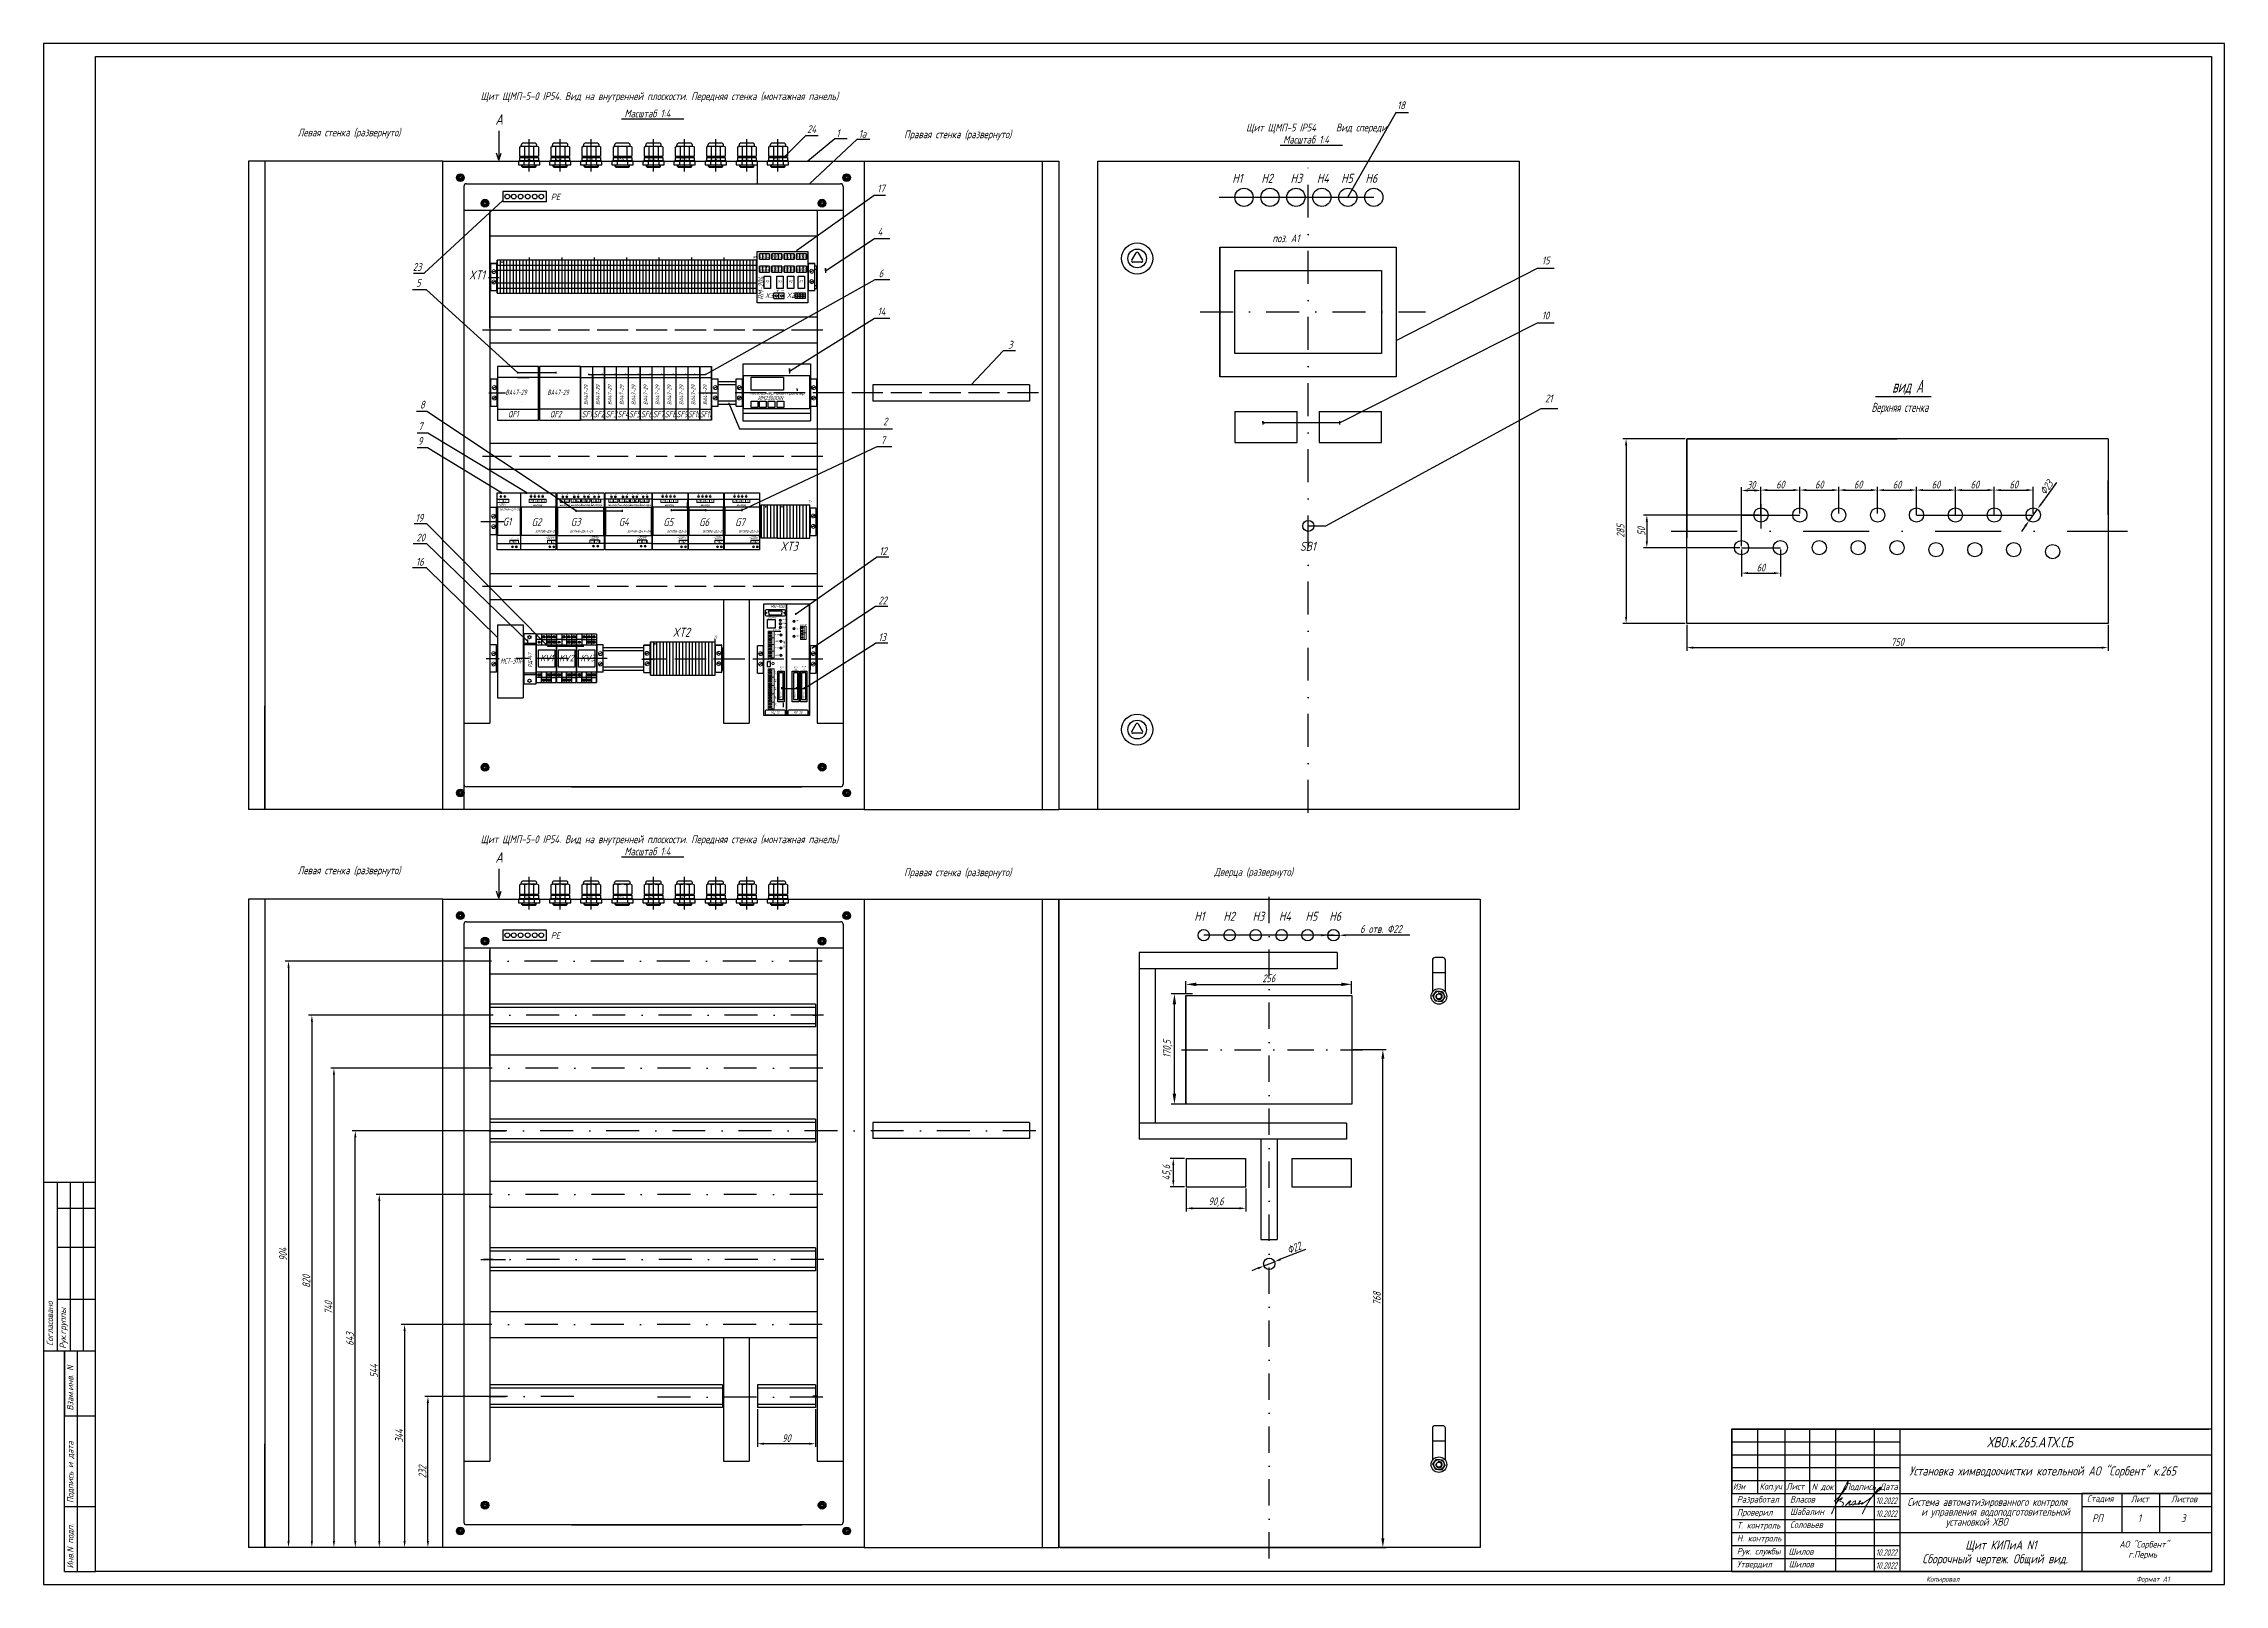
# Model space of a CAD drawing. Header units: millimetres. Extents: x 2155 to 4370, y 1157 to 1761.
# Drawn here: x 2155 to 2996, y 1157 to 1751 of the extents above; entities that cross this region are included whole.
import ezdxf

# ---------------------------------------------------------------- set-up
doc = ezdxf.new("R2010")
doc.units = ezdxf.units.MM
doc.linetypes.add('ACAD_ISO02W100', pattern=[15, 12, -3])
doc.linetypes.add('DASHDOTX2', pattern=[50.8, 25.4, -12.7, 0, -12.7])
doc.layers.add('MAIN', color=7, linetype='Continuous', lineweight=50)
doc.layers.add('Тонкая', color=7, linetype='Continuous', lineweight=20)
for name, color, linetype in [('TEXT', 250, 'Continuous'), ('АСУТП', 7, 'Continuous'), ('проводка', 184, 'Continuous'), ('ссылки', 7, 'Continuous')]:
    doc.layers.add(name, color=color, linetype=linetype)
doc.styles.add('GOST тип А', font='GOST_A.TTF', dxfattribs={"oblique": 15})
doc.styles.get("Standard").update_dxf_attribs({"font": 'GOST_A.TTF', "width": 0.8, "oblique": 15, "height": 3})
doc.styles.add('ЕСКД', font='GOST_A.TTF', dxfattribs={"oblique": 15, "height": 2.5})
doc.dimstyles.new('ISO-25', dxfattribs={"dimtxt": 3, "dimasz": 2.5, "dimexe": 1.25, "dimexo": 0.625, "dimtad": 1, "dimlfac": 4, "dimtxsty": 'Standard', "dimcen": 2.5, "dimadec": 0, "dimazin": 0, "dimtfac": 1, "dimtmove": 0, "dimatfit": 3, "dimfxl": 1.25, "dimlwd": 25, "dimarcsym": 0})

# ---------------------------------------------------------------- blocks, each defined once
blk = doc.blocks.new('PG16')
at = {"lineweight": 30}
for p, q in [((-4.12, 0), (-4.12, -1.5)), ((4.12, 0), (-4.12, 0)), ((-3.62, 5.43), (-3, 5.68)), ((-3.62, 5.43), (-3.62, 1.93)), ((-3.62, 1.93), (3.62, 1.93)), ((-3.62, 1.43), (-3.62, 0.18)), ((-3.62, 1.43), (3.62, 1.43)), ((-3.62, 0.18), (3.62, 0.18)), ((-3, 5.68), (-3, 6.18)), ((3, 5.68), (-3, 5.68)), ((-2.75, 1.43), (-2.75, 1.93)), ((-2.75, 0), (-2.75, 0.18)), ((2.25, 6.93), (-2.25, 6.93)), ((-2, 0), (-2, -1.5)), ((-1.75, 5.68), (-1.75, 1.93)), ((-1.75, 1.43), (-1.75, 0.18)), ((1.75, 5.68), (1.75, 1.93)), ((1.75, 1.43), (1.75, 0.18)), ((2, 0), (2, -1.5)), ((2.75, 1.43), (2.75, 1.93)), ((2.75, 0), (2.75, 0.18)), ((3, 5.68), (3, 6.18)), ((3.62, 5.43), (3, 5.68)), ((3.62, 5.43), (3.62, 1.93)), ((3.62, 1.43), (3.62, 0.18)), ((4.12, -1.5), (4.12, 0)), ((-4.12, -1.5), (4.12, -1.5)), ((-2.75, -2.07), (-2.75, -1.5)), ((-2.75, -2.07), (2.75, -2.07)), ((-2.75, -2.07), (-2.5, -2.32)), ((-2.5, -2.32), (2.5, -2.32)), ((2.75, -2.07), (2.5, -2.32)), ((2.75, -2.07), (2.75, -1.5))]:
    blk.add_line(p, q, dxfattribs=at)
for p, q in [((-2.5, 1.43), (-2.5, 1.93)), ((-2.5, 0), (-2.5, 0.18)), ((2.5, 1.43), (2.5, 1.93)), ((2.5, 0), (2.5, 0.18)), ((-2.5, -2.32), (-2.5, -1.5)), ((2.5, -2.32), (2.5, -1.5))]:
    blk.add_line(p, q)
for centre, start, end in [((-2.25, 6.18), 90, 180), ((2.25, 6.18), 0, 90)]:
    blk.add_arc(centre, 0.75, start, end, dxfattribs=at)
for centre, major_axis, ratio, start_param, end_param in [((-2.69, 5.43), (-0.937, 0), 0.266667, 3.141593, 4.712389), ((0, 5.43), (-1.75, 0), 0.142857, 3.141593, 6.283185), ((2.69, 5.43), (0.938, 0), 0.266667, 1.570796, 3.141593)]:
    blk.add_ellipse(centre, major_axis=major_axis, ratio=ratio, start_param=start_param, end_param=end_param, dxfattribs=at)
at = {"layer": 'ссылки', "lineweight": 30, "oblique": 15}
blk.add_text('PG16', height=0.75, dxfattribs=at).set_placement((-1.47, 0.35))
blk = doc.blocks.new('*D140')
at = {"color": 0, "lineweight": -2}
for p, q in [((2326.25, 1229.5), (2301.75, 1229.5)), ((2308.12, 1171.25), (2301.75, 1171.25))]:
    blk.add_line(p, q, dxfattribs=at)
at = {"color": 0, "lineweight": 25}
blk.add_line((2303, 1173.75), (2303, 1227), dxfattribs=at)
at = {"color": 0}
for points in [[(2302.58, 1227), (2303.42, 1227), (2303, 1229.5)], [(2302.58, 1173.75), (2303.42, 1173.75), (2303, 1171.25)]]:
    blk.add_solid(points, dxfattribs=at)
at = {"layer": 'Defpoints', "color": 0}
for p in [(2303, 1229.5), (2326.87, 1229.5), (2308.75, 1171.25)]:
    blk.add_point(p, dxfattribs=at)
at = {"color": 0, "insert": (2300.87, 1200.37), "char_height": 3, "attachment_point": 5, "rotation": 90}
blk.add_mtext('232', dxfattribs=at)
blk = doc.blocks.new('*D141')
at = {"color": 0, "lineweight": -2}
for p, q in [((2326.25, 1307.36), (2283, 1307.36)), ((2308.12, 1171.25), (2283, 1171.25))]:
    blk.add_line(p, q, dxfattribs=at)
at = {"color": 0, "lineweight": 25}
blk.add_line((2284.25, 1304.86), (2284.25, 1173.75), dxfattribs=at)
at = {"color": 0}
for points in [[(2283.83, 1304.86), (2284.67, 1304.86), (2284.25, 1307.36)], [(2283.83, 1173.75), (2284.67, 1173.75), (2284.25, 1171.25)]]:
    blk.add_solid(points, dxfattribs=at)
at = {"layer": 'Defpoints', "color": 0}
for p in [(2326.87, 1307.36), (2284.25, 1171.25), (2308.75, 1171.25)]:
    blk.add_point(p, dxfattribs=at)
at = {"color": 0, "insert": (2282.12, 1239.3), "char_height": 3, "attachment_point": 5, "rotation": 90}
blk.add_mtext('544', dxfattribs=at)
blk = doc.blocks.new('*D142')
at = {"color": 0, "lineweight": -2}
for p, q in [((2326.25, 1257.19), (2292.75, 1257.19)), ((2307.5, 1171.25), (2292.75, 1171.25))]:
    blk.add_line(p, q, dxfattribs=at)
at = {"color": 0, "lineweight": 25}
blk.add_line((2294, 1254.69), (2294, 1173.75), dxfattribs=at)
at = {"color": 0}
for points in [[(2293.58, 1254.69), (2294.42, 1254.69), (2294, 1257.19)], [(2293.58, 1173.75), (2294.42, 1173.75), (2294, 1171.25)]]:
    blk.add_solid(points, dxfattribs=at)
at = {"layer": 'Defpoints', "color": 0}
for p in [(2326.87, 1257.19), (2294, 1171.25), (2308.12, 1171.25)]:
    blk.add_point(p, dxfattribs=at)
at = {"color": 0, "insert": (2291.87, 1214.22), "char_height": 3, "attachment_point": 5, "rotation": 90}
blk.add_mtext('344', dxfattribs=at)
blk = doc.blocks.new('*D143')
at = {"color": 0, "lineweight": -2}
for p, q in [((2326.25, 1331.91), (2273.75, 1331.91)), ((2308.12, 1171.25), (2273.75, 1171.25))]:
    blk.add_line(p, q, dxfattribs=at)
at = {"color": 0, "lineweight": 25}
blk.add_line((2275, 1173.75), (2275, 1329.41), dxfattribs=at)
at = {"color": 0}
for points in [[(2274.58, 1329.41), (2275.42, 1329.41), (2275, 1331.91)], [(2274.58, 1173.75), (2275.42, 1173.75), (2275, 1171.25)]]:
    blk.add_solid(points, dxfattribs=at)
at = {"layer": 'Defpoints', "color": 0}
for p in [(2275, 1331.91), (2326.87, 1331.91), (2308.75, 1171.25)]:
    blk.add_point(p, dxfattribs=at)
at = {"color": 0, "insert": (2272.87, 1251.58), "char_height": 3, "attachment_point": 5, "rotation": 90}
blk.add_mtext('643', dxfattribs=at)
blk = doc.blocks.new('*D144')
at = {"color": 0, "lineweight": -2}
for p, q in [((2326.25, 1356.07), (2265.5, 1356.07)), ((2308.12, 1171.25), (2265.5, 1171.25))]:
    blk.add_line(p, q, dxfattribs=at)
at = {"color": 0, "lineweight": 25}
blk.add_line((2266.75, 1353.57), (2266.75, 1173.75), dxfattribs=at)
at = {"color": 0}
for points in [[(2266.33, 1353.57), (2267.17, 1353.57), (2266.75, 1356.07)], [(2266.33, 1173.75), (2267.17, 1173.75), (2266.75, 1171.25)]]:
    blk.add_solid(points, dxfattribs=at)
at = {"layer": 'Defpoints', "color": 0}
for p in [(2326.87, 1356.07), (2266.75, 1171.25), (2308.75, 1171.25)]:
    blk.add_point(p, dxfattribs=at)
at = {"color": 0, "insert": (2264.62, 1263.66), "char_height": 3, "attachment_point": 5, "rotation": 90}
blk.add_mtext('740', dxfattribs=at)
blk = doc.blocks.new('*D145')
at = {"color": 0, "lineweight": -2}
for p, q in [((2326.25, 1376.41), (2257, 1376.41)), ((2308.12, 1171.25), (2257, 1171.25))]:
    blk.add_line(p, q, dxfattribs=at)
at = {"color": 0, "lineweight": 25}
blk.add_line((2258.25, 1373.91), (2258.25, 1173.75), dxfattribs=at)
at = {"color": 0}
for points in [[(2257.83, 1373.91), (2258.67, 1373.91), (2258.25, 1376.41)], [(2257.83, 1173.75), (2258.67, 1173.75), (2258.25, 1171.25)]]:
    blk.add_solid(points, dxfattribs=at)
at = {"layer": 'Defpoints', "color": 0}
for p in [(2326.87, 1376.41), (2258.25, 1171.25), (2308.75, 1171.25)]:
    blk.add_point(p, dxfattribs=at)
at = {"color": 0, "insert": (2256.12, 1273.83), "char_height": 3, "attachment_point": 5, "rotation": 90}
blk.add_mtext('820', dxfattribs=at)
blk = doc.blocks.new('*D146')
at = {"color": 0, "lineweight": -2}
for p, q in [((2326.25, 1397.3), (2248, 1397.3)), ((2308.12, 1171.25), (2248, 1171.25))]:
    blk.add_line(p, q, dxfattribs=at)
at = {"color": 0, "lineweight": 25}
blk.add_line((2249.25, 1394.8), (2249.25, 1173.75), dxfattribs=at)
at = {"color": 0}
for points in [[(2248.83, 1394.8), (2249.67, 1394.8), (2249.25, 1397.3)], [(2248.83, 1173.75), (2249.67, 1173.75), (2249.25, 1171.25)]]:
    blk.add_solid(points, dxfattribs=at)
at = {"layer": 'Defpoints', "color": 0}
for p in [(2326.87, 1397.3), (2249.25, 1171.25), (2308.75, 1171.25)]:
    blk.add_point(p, dxfattribs=at)
at = {"color": 0, "insert": (2247.12, 1284.27), "char_height": 3, "attachment_point": 5, "rotation": 90}
blk.add_mtext('904', dxfattribs=at)
blk = doc.blocks.new('*D147')
at = {"color": 0, "lineweight": -2}
for p, q in [((2430.07, 1224.53), (2430.07, 1210)), ((2452.42, 1224.53), (2452.42, 1210))]:
    blk.add_line(p, q, dxfattribs=at)
at = {"color": 0, "lineweight": 25}
blk.add_line((2449.92, 1211.25), (2432.57, 1211.25), dxfattribs=at)
at = {"color": 0}
for points in [[(2432.57, 1211.67), (2432.57, 1210.83), (2430.07, 1211.25)], [(2449.92, 1211.67), (2449.92, 1210.83), (2452.42, 1211.25)]]:
    blk.add_solid(points, dxfattribs=at)
at = {"layer": 'Defpoints', "color": 0}
for p in [(2430.07, 1225.16), (2452.42, 1225.16), (2430.07, 1211.25)]:
    blk.add_point(p, dxfattribs=at)
at = {"color": 0, "insert": (2441.24, 1213.38), "char_height": 3, "attachment_point": 5}
blk.add_mtext('90', dxfattribs=at)
blk = doc.blocks.new('*D148')
at = {"color": 0, "lineweight": -2}
for p, q in [((2659.87, 1363.17), (2672.52, 1363.17)), ((2546.84, 1171.25), (2672.52, 1171.25))]:
    blk.add_line(p, q, dxfattribs=at)
at = {"color": 0, "lineweight": 25}
blk.add_line((2671.27, 1174.75), (2671.27, 1359.67), dxfattribs=at)
at = {"color": 0}
for points in [[(2670.69, 1359.67), (2671.86, 1359.67), (2671.27, 1363.17)], [(2670.69, 1174.75), (2671.86, 1174.75), (2671.27, 1171.25)]]:
    blk.add_solid(points, dxfattribs=at)
at = {"layer": 'Defpoints', "color": 0}
for p in [(2659.24, 1363.17), (2671.27, 1363.17), (2546.22, 1171.25)]:
    blk.add_point(p, dxfattribs=at)
at = {"color": 0, "insert": (2668.95, 1267.21), "char_height": 3, "attachment_point": 5, "rotation": 90}
blk.add_mtext('768', dxfattribs=at)
blk = doc.blocks.new('*D149')
at = {"color": 0, "lineweight": -2}
for p, q in [((2595.3, 1384.67), (2595.3, 1389.6)), ((2659.24, 1384.67), (2659.24, 1389.6))]:
    blk.add_line(p, q, dxfattribs=at)
at = {"color": 0, "lineweight": 25}
blk.add_line((2599.3, 1388.35), (2655.24, 1388.35), dxfattribs=at)
at = {"color": 0}
for points in [[(2599.3, 1389.02), (2599.3, 1387.68), (2595.3, 1388.35)], [(2655.24, 1389.02), (2655.24, 1387.68), (2659.24, 1388.35)]]:
    blk.add_solid(points, dxfattribs=at)
at = {"layer": 'Defpoints', "color": 0}
for p in [(2659.24, 1388.35), (2595.3, 1384.05), (2659.24, 1384.05)]:
    blk.add_point(p, dxfattribs=at)
at = {"color": 0, "insert": (2627.27, 1390.68), "char_height": 3, "attachment_point": 5}
blk.add_mtext('256', dxfattribs=at)
blk = doc.blocks.new('*D150')
at = {"color": 0, "lineweight": -2}
for p, q in [((2597.92, 1384.67), (2589.63, 1384.67)), ((2597.92, 1342.19), (2589.63, 1342.19))]:
    blk.add_line(p, q, dxfattribs=at)
at = {"color": 0, "lineweight": 25}
blk.add_line((2590.88, 1346.19), (2590.88, 1380.67), dxfattribs=at)
at = {"color": 0}
for points in [[(2590.22, 1380.67), (2591.55, 1380.67), (2590.88, 1384.67)], [(2590.22, 1346.19), (2591.55, 1346.19), (2590.88, 1342.19)]]:
    blk.add_solid(points, dxfattribs=at)
at = {"layer": 'Defpoints', "color": 0}
for p in [(2590.88, 1384.67), (2598.55, 1384.67), (2598.55, 1342.19)]:
    blk.add_point(p, dxfattribs=at)
at = {"color": 0, "insert": (2588.33, 1363.43), "char_height": 3, "attachment_point": 5, "rotation": 90}
blk.add_mtext('170,5', dxfattribs=at)
blk = doc.blocks.new('*D151')
at = {"color": 0, "lineweight": -2}
for p, q in [((2595.41, 1309.62), (2595.41, 1300.75)), ((2618.41, 1309.62), (2618.41, 1300.75))]:
    blk.add_line(p, q, dxfattribs=at)
at = {"color": 0, "lineweight": 25}
blk.add_line((2597.91, 1302), (2615.91, 1302), dxfattribs=at)
at = {"color": 0}
for points in [[(2597.91, 1302.42), (2597.91, 1301.58), (2595.41, 1302)], [(2615.91, 1302.42), (2615.91, 1301.58), (2618.41, 1302)]]:
    blk.add_solid(points, dxfattribs=at)
at = {"layer": 'Defpoints', "color": 0}
for p in [(2595.41, 1310.25), (2618.41, 1310.25), (2618.41, 1302)]:
    blk.add_point(p, dxfattribs=at)
at = {"color": 0, "insert": (2606.91, 1304.35), "char_height": 3, "attachment_point": 5}
blk.add_mtext('90,6', dxfattribs=at)
blk = doc.blocks.new('*D152')
at = {"color": 0, "lineweight": -2}
for p, q in [((2594.78, 1321.25), (2589.21, 1321.25)), ((2594.78, 1310.25), (2589.21, 1310.25))]:
    blk.add_line(p, q, dxfattribs=at)
at = {"color": 0, "lineweight": 25}
blk.add_line((2590.46, 1318.75), (2590.46, 1312.75), dxfattribs=at)
at = {"color": 0}
for points in [[(2590.04, 1318.75), (2590.87, 1318.75), (2590.46, 1321.25)], [(2590.04, 1312.75), (2590.87, 1312.75), (2590.46, 1310.25)]]:
    blk.add_solid(points, dxfattribs=at)
at = {"layer": 'Defpoints', "color": 0}
for p in [(2595.41, 1321.25), (2590.46, 1310.25), (2595.41, 1310.25)]:
    blk.add_point(p, dxfattribs=at)
at = {"color": 0, "insert": (2588.11, 1315.75), "char_height": 3, "attachment_point": 5, "rotation": 90}
blk.add_mtext('45,6', dxfattribs=at)
blk = doc.blocks.new('Власов')
at = {"layer": 'проводка', "lineweight": 18}
for points in [[(-0.58, 2.47), (1.27, 4.07), (2.73, 5.82), (3.82, 7.33), (4.64, 9.02), (4.84, 10.28), (4.04, 8.93), (3.16, 7.2), (1.39, 3.86), (0.52, 2.26), (-1.55, -2.37), (-0.72, -0.35), (0.34, 1.8), (1.73, 3.31), (2.62, 3.78), (2.31, 3.3), (1.91, 2.96), (1.61, 2.44), (2.21, 2.21), (2.85, 1.83), (2.99, 1.4), (2.77, 0.75), (2.36, 0.49), (2.18, 0.43), (2.07, 0.4), (1.98, 0.4)], [(3.73, 0.66), (4.37, 1.39), (4.91, 2.01), (5.22, 2.29), (5.78, 2.66), (5.59, 2.28), (5.16, 1.05), (5.19, 0.9), (5.7, 1.1), (6.25, 1.38), (6.27, 1.2), (6.3, 1.02), (7.02, 1.21), (7.63, 2.13), (7.63, 2.52), (6.76, 2.22), (6.42, 1.7)]]:
    blk.add_spline(points, degree=3, dxfattribs=at)
for points, knots in [([(7.53, 1.66), (7.5, 1.54), (7.54, 1.28), (8.01, 1.24), (8.83, 1.57), (9.1, 2.08), (9.9, 2.69), (9.43, 2.64), (9.3, 2.52), (9.14, 2.21), (9.04, 1.25), (8.71, 1.13), (8.92, 1.39), (9.3, 1.54), (9.6, 1.6)], [0, 0, 0, 0, 0.614094, 1.118723, 1.807789, 3.045572, 4.744461, 5.191863, 5.576495, 6.389957, 8.441618, 9.345517, 10.182193, 10.758393, 10.758393, 10.758393, 10.758393]), ([(9.73, 1.6), (9.73, 1.6), (10.28, 1.61), (10.33, 1.73), (10.3, 1.95), (10.1, 1.88), (9.94, 1.44), (9.82, 1.2), (10.65, 1.75), (14.06, 4.01), (14.83, 4.98), (18.2, 8.2), (16.58, 7.61), (15.42, 5.89), (12.84, 2.54), (12.14, 1.35), (11.17, -0.37), (10.2, -2.51), (10.72, -1.41), (10.96, -1), (11.17, -0.6), (11.31, -0.38), (11.4, -0.29)], [5.202172, 5.202172, 5.202172, 5.202172, 5.207482, 5.981017, 6.074049, 6.477149, 7.534813, 8.416864, 10.873297, 16.080912, 19.105162, 21.731982, 23.469351, 25.755203, 29.311429, 34.513333, 38.416271, 38.862024, 39.053994, 43.961574, 49.897464, 51.239132, 51.239132, 51.239132, 51.239132])]:
    blk.add_open_spline(points, degree=3, knots=knots, dxfattribs=at)
blk = doc.blocks.new('*D154')
at = {"color": 0, "lineweight": -2}
for p, q in [((2816.45, 1569.28), (2771.82, 1569.28)), ((2808.95, 1556.69), (2771.82, 1556.69))]:
    blk.add_line(p, q, dxfattribs=at)
at = {"color": 0, "lineweight": 25}
blk.add_line((2773.07, 1566.78), (2773.07, 1559.19), dxfattribs=at)
at = {"color": 0}
for points in [[(2772.66, 1566.78), (2773.49, 1566.78), (2773.07, 1569.28)], [(2772.66, 1559.19), (2773.49, 1559.19), (2773.07, 1556.69)]]:
    blk.add_solid(points, dxfattribs=at)
at = {"layer": 'Defpoints', "color": 0}
for p in [(2817.07, 1569.28), (2773.07, 1556.69), (2809.57, 1556.69)]:
    blk.add_point(p, dxfattribs=at)
at = {"color": 0, "insert": (2770.95, 1562.99), "char_height": 3, "attachment_point": 5, "rotation": 90}
blk.add_mtext('50', dxfattribs=at)
blk = doc.blocks.new('*D155')
at = {"color": 0, "lineweight": -2}
for p, q in [((2788.45, 1526.91), (2788.45, 1516.92)), ((2950.95, 1526.91), (2950.95, 1516.92))]:
    blk.add_line(p, q, dxfattribs=at)
at = {"color": 0, "lineweight": 25}
blk.add_line((2790.95, 1518.17), (2948.45, 1518.17), dxfattribs=at)
at = {"color": 0}
for points in [[(2790.95, 1518.58), (2790.95, 1517.75), (2788.45, 1518.17)], [(2948.45, 1518.58), (2948.45, 1517.75), (2950.95, 1518.17)]]:
    blk.add_solid(points, dxfattribs=at)
at = {"layer": 'Defpoints', "color": 0}
for p in [(2788.45, 1527.53), (2950.95, 1527.53), (2950.95, 1518.17)]:
    blk.add_point(p, dxfattribs=at)
at = {"color": 0, "insert": (2869.7, 1520.29), "char_height": 3, "attachment_point": 5}
blk.add_mtext('750', dxfattribs=at)
blk = doc.blocks.new('*D156')
at = {"color": 0, "lineweight": -2}
for p, q in [((2809.57, 1557.31), (2809.57, 1580.01)), ((2817.07, 1569.91), (2817.07, 1580.01))]:
    blk.add_line(p, q, dxfattribs=at)
at = {"color": 0, "lineweight": 25}
blk.add_line((2814.57, 1578.76), (2812.07, 1578.76), dxfattribs=at)
at = {"color": 0}
for points in [[(2812.07, 1579.18), (2812.07, 1578.34), (2809.57, 1578.76)], [(2814.57, 1579.18), (2814.57, 1578.34), (2817.07, 1578.76)]]:
    blk.add_solid(points, dxfattribs=at)
at = {"layer": 'Defpoints', "color": 0}
for p in [(2809.57, 1578.76), (2817.07, 1569.28), (2809.57, 1556.69)]:
    blk.add_point(p, dxfattribs=at)
at = {"color": 0, "insert": (2813.32, 1580.89), "char_height": 3, "attachment_point": 5}
blk.add_mtext('30', dxfattribs=at)
blk = doc.blocks.new('*D157')
at = {"color": 0, "lineweight": -2}
for p, q in [((2787.83, 1598.7), (2763.82, 1598.7)), ((2787.83, 1527.53), (2763.82, 1527.53))]:
    blk.add_line(p, q, dxfattribs=at)
at = {"color": 0, "lineweight": 25}
blk.add_line((2765.07, 1596.2), (2765.07, 1530.03), dxfattribs=at)
at = {"color": 0}
for points in [[(2764.66, 1596.2), (2765.49, 1596.2), (2765.07, 1598.7)], [(2764.66, 1530.03), (2765.49, 1530.03), (2765.07, 1527.53)]]:
    blk.add_solid(points, dxfattribs=at)
at = {"layer": 'Defpoints', "color": 0}
for p in [(2788.45, 1598.7), (2765.07, 1527.53), (2788.45, 1527.53)]:
    blk.add_point(p, dxfattribs=at)
at = {"color": 0, "insert": (2762.95, 1563.12), "char_height": 3, "attachment_point": 5, "rotation": 90}
blk.add_mtext('285', dxfattribs=at)
blk = doc.blocks.new('*D158')
at = {"color": 0, "lineweight": 25}
for p, q in [((2931.09, 1581.78), (2925.14, 1573.54)), ((2919, 1565.02), (2917.54, 1563)), ((2920.46, 1567.05), (2923.68, 1571.51))]:
    blk.add_line(p, q, dxfattribs=at)
at = {"color": 0}
for points in [[(2924.81, 1573.78), (2925.48, 1573.3), (2923.68, 1571.51)], [(2918.66, 1565.27), (2919.34, 1564.78), (2920.46, 1567.05)]]:
    blk.add_solid(points, dxfattribs=at)
at = {"layer": 'Defpoints', "color": 0}
for p in [(2920.46, 1567.05), (2923.68, 1571.51)]:
    blk.add_point(p, dxfattribs=at)
at = {"color": 0, "insert": (2927.12, 1579.92), "char_height": 3, "attachment_point": 5, "rotation": 54.20261}
blk.add_mtext('Ф23', dxfattribs=at)
blk = doc.blocks.new('*D159')
at = {"color": 0, "lineweight": -2}
for p, q in [((2817.07, 1569.91), (2817.07, 1580.15)), ((2832.07, 1569.91), (2832.07, 1580.15))]:
    blk.add_line(p, q, dxfattribs=at)
at = {"color": 0, "lineweight": 25}
blk.add_line((2819.57, 1578.9), (2829.57, 1578.9), dxfattribs=at)
at = {"color": 0}
for points in [[(2819.57, 1579.32), (2819.57, 1578.49), (2817.07, 1578.9)], [(2829.57, 1579.32), (2829.57, 1578.49), (2832.07, 1578.9)]]:
    blk.add_solid(points, dxfattribs=at)
at = {"layer": 'Defpoints', "color": 0}
for p in [(2832.07, 1578.9), (2817.07, 1569.28), (2832.07, 1569.28)]:
    blk.add_point(p, dxfattribs=at)
at = {"color": 0, "insert": (2824.57, 1581.03), "char_height": 3, "attachment_point": 5}
blk.add_mtext('60', dxfattribs=at)
blk = doc.blocks.new('*D160')
at = {"color": 0, "lineweight": -2}
for p, q in [((2832.07, 1569.91), (2832.07, 1580.15)), ((2847.07, 1569.91), (2847.07, 1580.15))]:
    blk.add_line(p, q, dxfattribs=at)
at = {"color": 0, "lineweight": 25}
blk.add_line((2834.57, 1578.9), (2844.57, 1578.9), dxfattribs=at)
at = {"color": 0}
for points in [[(2834.57, 1579.32), (2834.57, 1578.49), (2832.07, 1578.9)], [(2844.57, 1579.32), (2844.57, 1578.49), (2847.07, 1578.9)]]:
    blk.add_solid(points, dxfattribs=at)
at = {"layer": 'Defpoints', "color": 0}
for p in [(2847.07, 1578.9), (2832.07, 1569.28), (2847.07, 1569.28)]:
    blk.add_point(p, dxfattribs=at)
at = {"color": 0, "insert": (2839.57, 1581.03), "char_height": 3, "attachment_point": 5}
blk.add_mtext('60', dxfattribs=at)
blk = doc.blocks.new('*D161')
at = {"color": 0, "lineweight": -2}
for p, q in [((2847.07, 1569.91), (2847.07, 1580.15)), ((2862.07, 1569.91), (2862.07, 1580.15))]:
    blk.add_line(p, q, dxfattribs=at)
at = {"color": 0, "lineweight": 25}
blk.add_line((2849.57, 1578.9), (2859.57, 1578.9), dxfattribs=at)
at = {"color": 0}
for points in [[(2849.57, 1579.32), (2849.57, 1578.49), (2847.07, 1578.9)], [(2859.57, 1579.32), (2859.57, 1578.49), (2862.07, 1578.9)]]:
    blk.add_solid(points, dxfattribs=at)
at = {"layer": 'Defpoints', "color": 0}
for p in [(2862.07, 1578.9), (2847.07, 1569.28), (2862.07, 1569.28)]:
    blk.add_point(p, dxfattribs=at)
at = {"color": 0, "insert": (2854.57, 1581.03), "char_height": 3, "attachment_point": 5}
blk.add_mtext('60', dxfattribs=at)
blk = doc.blocks.new('*D162')
at = {"color": 0, "lineweight": -2}
for p, q in [((2862.07, 1569.91), (2862.07, 1580.15)), ((2877.07, 1569.91), (2877.07, 1580.15))]:
    blk.add_line(p, q, dxfattribs=at)
at = {"color": 0, "lineweight": 25}
blk.add_line((2864.57, 1578.9), (2874.57, 1578.9), dxfattribs=at)
at = {"color": 0}
for points in [[(2864.57, 1579.31), (2864.57, 1578.48), (2862.07, 1578.9)], [(2874.57, 1579.31), (2874.57, 1578.48), (2877.07, 1578.9)]]:
    blk.add_solid(points, dxfattribs=at)
at = {"layer": 'Defpoints', "color": 0}
for p in [(2877.07, 1578.9), (2862.07, 1569.28), (2877.07, 1569.28)]:
    blk.add_point(p, dxfattribs=at)
at = {"color": 0, "insert": (2869.57, 1581.02), "char_height": 3, "attachment_point": 5}
blk.add_mtext('60', dxfattribs=at)
blk = doc.blocks.new('*D163')
at = {"color": 0, "lineweight": -2}
for p, q in [((2877.07, 1569.91), (2877.07, 1580.15)), ((2892.07, 1569.91), (2892.07, 1580.15))]:
    blk.add_line(p, q, dxfattribs=at)
at = {"color": 0, "lineweight": 25}
blk.add_line((2879.57, 1578.9), (2889.57, 1578.9), dxfattribs=at)
at = {"color": 0}
for points in [[(2879.57, 1579.32), (2879.57, 1578.49), (2877.07, 1578.9)], [(2889.57, 1579.32), (2889.57, 1578.49), (2892.07, 1578.9)]]:
    blk.add_solid(points, dxfattribs=at)
at = {"layer": 'Defpoints', "color": 0}
for p in [(2892.07, 1578.9), (2877.07, 1569.28), (2892.07, 1569.28)]:
    blk.add_point(p, dxfattribs=at)
at = {"color": 0, "insert": (2884.57, 1581.03), "char_height": 3, "attachment_point": 5}
blk.add_mtext('60', dxfattribs=at)
blk = doc.blocks.new('*D164')
at = {"color": 0, "lineweight": -2}
for p, q in [((2892.07, 1569.91), (2892.07, 1580.15)), ((2907.07, 1569.91), (2907.07, 1580.15))]:
    blk.add_line(p, q, dxfattribs=at)
at = {"color": 0, "lineweight": 25}
blk.add_line((2894.57, 1578.9), (2904.57, 1578.9), dxfattribs=at)
at = {"color": 0}
for points in [[(2894.57, 1579.32), (2894.57, 1578.49), (2892.07, 1578.9)], [(2904.57, 1579.32), (2904.57, 1578.49), (2907.07, 1578.9)]]:
    blk.add_solid(points, dxfattribs=at)
at = {"layer": 'Defpoints', "color": 0}
for p in [(2907.07, 1578.9), (2892.07, 1569.28), (2907.07, 1569.28)]:
    blk.add_point(p, dxfattribs=at)
at = {"color": 0, "insert": (2899.57, 1581.03), "char_height": 3, "attachment_point": 5}
blk.add_mtext('60', dxfattribs=at)
blk = doc.blocks.new('*D165')
at = {"color": 0, "lineweight": -2}
for p, q in [((2907.07, 1569.91), (2907.07, 1580.15)), ((2922.07, 1569.91), (2922.07, 1580.15))]:
    blk.add_line(p, q, dxfattribs=at)
at = {"color": 0, "lineweight": 25}
blk.add_line((2909.57, 1578.9), (2919.57, 1578.9), dxfattribs=at)
at = {"color": 0}
for points in [[(2909.57, 1579.32), (2909.57, 1578.49), (2907.07, 1578.9)], [(2919.57, 1579.32), (2919.57, 1578.49), (2922.07, 1578.9)]]:
    blk.add_solid(points, dxfattribs=at)
at = {"layer": 'Defpoints', "color": 0}
for p in [(2922.07, 1578.9), (2907.07, 1569.28), (2922.07, 1569.28)]:
    blk.add_point(p, dxfattribs=at)
at = {"color": 0, "insert": (2914.57, 1581.03), "char_height": 3, "attachment_point": 5}
blk.add_mtext('60', dxfattribs=at)
blk = doc.blocks.new('*D166')
at = {"color": 0, "lineweight": -2}
for p, q in [((2809.57, 1556.06), (2809.57, 1545.65)), ((2824.57, 1556.06), (2824.57, 1545.65))]:
    blk.add_line(p, q, dxfattribs=at)
at = {"color": 0, "lineweight": 25}
blk.add_line((2812.07, 1546.9), (2822.07, 1546.9), dxfattribs=at)
at = {"color": 0}
for points in [[(2812.07, 1547.32), (2812.07, 1546.49), (2809.57, 1546.9)], [(2822.07, 1547.32), (2822.07, 1546.49), (2824.57, 1546.9)]]:
    blk.add_solid(points, dxfattribs=at)
at = {"layer": 'Defpoints', "color": 0}
for p in [(2809.57, 1556.69), (2824.57, 1556.69), (2824.57, 1546.9)]:
    blk.add_point(p, dxfattribs=at)
at = {"color": 0, "insert": (2817.07, 1549.03), "char_height": 3, "attachment_point": 5}
blk.add_mtext('60', dxfattribs=at)
blk = doc.blocks.new('*D171')
at = {"color": 0, "lineweight": 25}
for p, q in [((2647.55, 1407.29), (2645.05, 1407.29)), ((2650.05, 1407.29), (2654.45, 1407.29)), ((2681.62, 1407.29), (2656.95, 1407.29))]:
    blk.add_line(p, q, dxfattribs=at)
at = {"color": 0}
for points in [[(2647.55, 1407.71), (2647.55, 1406.87), (2650.05, 1407.29)], [(2656.95, 1407.71), (2656.95, 1406.87), (2654.45, 1407.29)]]:
    blk.add_solid(points, dxfattribs=at)
at = {"layer": 'Defpoints', "color": 0}
for p in [(2650.05, 1407.29), (2654.45, 1407.29)]:
    blk.add_point(p, dxfattribs=at)
at = {"color": 0, "insert": (2670.53, 1409.69), "char_height": 3, "attachment_point": 5, "rotation": 0.00339, "style": 'GOST тип А'}
blk.add_mtext('6 отв. Ф22', dxfattribs=at)
blk = doc.blocks.new('*D173')
at = {"color": 0, "lineweight": 25}
for p, q in [((2623.1, 1278.87), (2620.78, 1277.95)), ((2625.42, 1279.79), (2629.51, 1281.42)), ((2641.45, 1286.17), (2631.83, 1282.34))]:
    blk.add_line(p, q, dxfattribs=at)
at = {"color": 0}
for points in [[(2622.95, 1279.26), (2623.26, 1278.48), (2625.42, 1279.79)], [(2631.68, 1282.73), (2631.99, 1281.96), (2629.51, 1281.42)]]:
    blk.add_solid(points, dxfattribs=at)
at = {"layer": 'Defpoints', "color": 0}
for p in [(2625.42, 1279.79), (2629.51, 1281.42)]:
    blk.add_point(p, dxfattribs=at)
at = {"color": 0, "insert": (2637.02, 1286.7), "char_height": 3, "attachment_point": 5, "rotation": 21.69583}
blk.add_mtext('Ф22', dxfattribs=at)

msp = doc.modelspace()

# ---------------------------------------------------------------- linework, layer by layer
at = {"color": 7}
for p, q in [((2995.7984, 1751.0253), (2154.7984, 1751.0253)), ((2154.7984, 1751.0253), (2154.7984, 1157.0253)), ((2995.7984, 1157.0253), (2995.7984, 1751.0253)), ((2657.7649, 1691.7902), (2676.5771, 1724.7172)), ((2676.5771, 1724.4672), (2681.2142, 1724.4672)), ((2330.3552, 1717.4173), (2330.3552, 1706.0531)), ((2377.7127, 1721.988), (2401.6909, 1721.988)), ((2330.3552, 1706.0531), (2329.4367, 1708.8061)), ((2330.3552, 1706.0531), (2331.2736, 1708.8061)), ((2341.9991, 1701.7112), (2341.9991, 1714.2432)), ((2353.9991, 1701.7112), (2353.9991, 1714.2432)), ((2365.9991, 1701.7112), (2365.9991, 1714.2432)), ((2389.9991, 1701.7112), (2389.9991, 1714.2432)), ((2401.9991, 1701.7112), (2401.9991, 1714.2432)), ((2413.9991, 1701.7112), (2413.9991, 1714.2432)), ((2425.9991, 1701.7112), (2425.9991, 1714.2432)), ((2437.9991, 1701.7112), (2437.9991, 1714.2432)), ((2440.5495, 1707.4414), (2448.7028, 1715.5489)), ((2448.7028, 1715.5489), (2453.462, 1715.5489)), ((2449.5754, 1705.8877), (2459.9837, 1714.49)), ((2450.1527, 1696.9968), (2468.6017, 1714.2411)), ((2459.9837, 1714.49), (2464.7429, 1714.49)), ((2468.6017, 1714.2411), (2473.3609, 1714.2411)), ((2631.7202, 1711.8941), (2655.6984, 1711.8941)), ((2240.0987, 1705.7468), (2240.0987, 1620.7295)), ((2330.3552, 1706.0531), (2330.3552, 1706.0531)), ((2429.9396, 1705.2468), (2429.9396, 1697.1506)), ((2301.5517, 1662.5107), (2331.9257, 1690.4898)), ((2340.7176, 1694.0457), (2331.9257, 1694.0457)), ((2331.9257, 1694.0457), (2331.9257, 1690.0457)), ((2344.7176, 1694.0457), (2340.7176, 1694.0457)), ((2348.7176, 1694.0457), (2344.7176, 1694.0457)), ((2348.7176, 1690.0457), (2348.7176, 1694.0457)), ((2445.1808, 1671.2838), (2475.1371, 1692.6437)), ((2475.1371, 1692.6437), (2479.5133, 1692.6437)), ((2608.0908, 1691.7902), (2657.7649, 1691.7902)), ((2657.7649, 1691.7902), (2667.7764, 1691.7902)), ((2326.8741, 1641.485), (2326.8741, 1685.8901)), ((2340.7176, 1690.0457), (2331.9257, 1690.0457)), ((2344.7176, 1690.0457), (2340.7176, 1690.0457)), ((2348.7176, 1690.0457), (2344.7176, 1690.0457)), ((2456.3804, 1663.4553), (2475.2631, 1675.9366)), ((2475.2631, 1675.9366), (2481.1642, 1675.9366)), ((2329.6214, 1666.2909), (2327.2214, 1666.2909)), ((2329.7214, 1667.5409), (2329.7214, 1667.5409)), ((2331.4496, 1667.0417), (2331.4496, 1666.5417)), ((2342.2214, 1667.5409), (2342.2214, 1668.5841)), ((2344.7108, 1667.5409), (2344.7108, 1667.5409)), ((2354.7108, 1667.5409), (2354.7108, 1667.5409)), ((2354.7214, 1667.5409), (2354.7214, 1668.5841)), ((2367.2214, 1667.5409), (2367.2214, 1668.5841)), ((2379.7214, 1667.5409), (2379.7214, 1668.5841)), ((2392.2321, 1667.5409), (2392.2321, 1668.5841)), ((2404.7321, 1667.5409), (2404.7321, 1668.5841)), ((2417.2321, 1667.5409), (2417.2321, 1668.5841)), ((2434.7697, 1669.9666), (2430.8697, 1669.9666)), ((2430.8697, 1669.9666), (2430.8697, 1667.8666)), ((2430.8697, 1667.8666), (2430.8697, 1669.9666)), ((2430.8697, 1667.8666), (2434.7697, 1667.8666)), ((2434.7697, 1665.2166), (2430.8697, 1665.2166)), ((2430.8697, 1665.2166), (2430.8697, 1662.8666)), ((2430.8697, 1662.8666), (2430.8697, 1665.2166)), ((2432.1697, 1667.8666), (2432.1697, 1669.9666)), ((2432.1697, 1662.8666), (2432.1697, 1665.2166)), ((2433.4697, 1667.8666), (2433.4697, 1669.9666)), ((2433.4697, 1662.8666), (2433.4697, 1665.2166)), ((2434.7697, 1669.9666), (2434.7697, 1667.8666)), ((2434.7697, 1667.8666), (2434.7697, 1669.9666)), ((2434.7697, 1669.9666), (2434.7697, 1667.8666)), ((2434.7697, 1667.8666), (2434.7697, 1669.9666)), ((2434.7697, 1669.9666), (2434.7697, 1667.8666)), ((2434.7697, 1667.8666), (2434.7697, 1669.9666)), ((2434.7697, 1665.2166), (2434.7697, 1662.8666)), ((2434.7697, 1662.8666), (2434.7697, 1665.2166)), ((2434.7697, 1665.2166), (2434.7697, 1662.8666)), ((2434.7697, 1662.8666), (2434.7697, 1665.2166)), ((2434.7697, 1665.2166), (2434.7697, 1662.8666)), ((2434.7697, 1662.8666), (2434.7697, 1665.2166)), ((2439.5197, 1669.9666), (2435.6197, 1669.9666)), ((2435.6197, 1669.9666), (2435.6197, 1667.8666)), ((2435.6197, 1667.8666), (2435.6197, 1669.9666)), ((2435.6197, 1667.8666), (2439.5197, 1667.8666)), ((2439.5197, 1665.2166), (2435.6197, 1665.2166)), ((2435.6197, 1665.2166), (2435.6197, 1662.8666)), ((2435.6197, 1662.8666), (2435.6197, 1665.2166)), ((2436.9197, 1667.8666), (2436.9197, 1669.9666)), ((2436.9197, 1662.8666), (2436.9197, 1665.2166)), ((2438.2197, 1667.8666), (2438.2197, 1669.9666)), ((2438.2197, 1662.8666), (2438.2197, 1665.2166)), ((2439.5197, 1669.9666), (2439.5197, 1667.8666)), ((2439.5197, 1667.8666), (2439.5197, 1669.9666)), ((2439.5197, 1669.9666), (2439.5197, 1667.8666)), ((2439.5197, 1667.8666), (2439.5197, 1669.9666)), ((2439.5197, 1669.9666), (2439.5197, 1667.8666)), ((2439.5197, 1667.8666), (2439.5197, 1669.9666)), ((2439.5197, 1665.2166), (2439.5197, 1662.8666)), ((2439.5197, 1662.8666), (2439.5197, 1665.2166)), ((2439.5197, 1665.2166), (2439.5197, 1662.8666)), ((2439.5197, 1662.8666), (2439.5197, 1665.2166)), ((2439.5197, 1665.2166), (2439.5197, 1662.8666)), ((2439.5197, 1662.8666), (2439.5197, 1665.2166)), ((2444.2697, 1669.9666), (2440.3697, 1669.9666)), ((2440.3697, 1669.9666), (2440.3697, 1667.8666)), ((2440.3697, 1667.8666), (2440.3697, 1669.9666)), ((2440.3697, 1667.8666), (2444.2697, 1667.8666)), ((2444.2697, 1665.2166), (2440.3697, 1665.2166)), ((2440.3697, 1665.2166), (2440.3697, 1662.8666)), ((2440.3697, 1662.8666), (2440.3697, 1665.2166)), ((2441.6697, 1667.8666), (2441.6697, 1669.9666)), ((2441.6697, 1662.8666), (2441.6697, 1665.2166)), ((2442.9697, 1667.8666), (2442.9697, 1669.9666)), ((2442.9697, 1662.8666), (2442.9697, 1665.2166)), ((2444.2697, 1669.9666), (2444.2697, 1667.8666)), ((2444.2697, 1667.8666), (2444.2697, 1669.9666)), ((2444.2697, 1669.9666), (2444.2697, 1667.8666)), ((2444.2697, 1667.8666), (2444.2697, 1669.9666)), ((2444.2697, 1669.9666), (2444.2697, 1667.8666)), ((2444.2697, 1667.8666), (2444.2697, 1669.9666)), ((2444.2697, 1665.2166), (2444.2697, 1662.8666)), ((2444.2697, 1662.8666), (2444.2697, 1665.2166)), ((2444.2697, 1665.2166), (2444.2697, 1662.8666)), ((2444.2697, 1662.8666), (2444.2697, 1665.2166)), ((2444.2697, 1665.2166), (2444.2697, 1662.8666)), ((2444.2697, 1662.8666), (2444.2697, 1665.2166)), ((2449.0197, 1669.9666), (2445.1197, 1669.9666)), ((2445.1197, 1669.9666), (2445.1197, 1667.8666)), ((2445.1197, 1667.8666), (2445.1197, 1669.9666)), ((2445.1197, 1667.8666), (2449.0197, 1667.8666)), ((2449.0197, 1665.2166), (2445.1197, 1665.2166)), ((2445.1197, 1665.2166), (2445.1197, 1662.8666)), ((2445.1197, 1662.8666), (2445.1197, 1665.2166)), ((2446.4197, 1667.8666), (2446.4197, 1669.9666)), ((2446.4197, 1662.8666), (2446.4197, 1665.2166)), ((2447.7197, 1667.8666), (2447.7197, 1669.9666)), ((2447.7197, 1662.8666), (2447.7197, 1665.2166)), ((2449.0197, 1669.9666), (2449.0197, 1667.8666)), ((2449.0197, 1667.8666), (2449.0197, 1669.9666)), ((2449.0197, 1669.9666), (2449.0197, 1667.8666)), ((2449.0197, 1667.8666), (2449.0197, 1669.9666)), ((2449.0197, 1669.9666), (2449.0197, 1667.8666)), ((2449.0197, 1667.8666), (2449.0197, 1669.9666)), ((2449.0197, 1665.2166), (2449.0197, 1662.8666)), ((2449.0197, 1662.8666), (2449.0197, 1665.2166)), ((2449.0197, 1665.2166), (2449.0197, 1662.8666)), ((2449.0197, 1662.8666), (2449.0197, 1665.2166)), ((2449.0197, 1665.2166), (2449.0197, 1662.8666)), ((2449.0197, 1662.8666), (2449.0197, 1665.2166)), ((2449.7321, 1665.3224), (2449.8233, 1665.3224)), ((2452.2233, 1666.2909), (2449.8233, 1666.2909)), ((2608.4486, 1672.6171), (2608.4486, 1622.6171)), ((2297.4354, 1662.5107), (2301.5517, 1662.5107)), ((2326.3782, 1660.913), (2330.4509, 1660.913)), ((2409.996, 1623.493), (2475.4529, 1660.0292)), ((2430.8697, 1662.8666), (2434.7697, 1662.8666)), ((2435.6197, 1662.8666), (2439.5197, 1662.8666)), ((2440.3697, 1662.8666), (2444.2697, 1662.8666)), ((2445.1197, 1662.8666), (2449.0197, 1662.8666)), ((2449.7321, 1664.0724), (2449.8233, 1664.0724)), ((2449.7321, 1657.8224), (2449.8233, 1657.8224)), ((2456.3804, 1663.4553), (2456.3804, 1664.5096)), ((2456.3804, 1664.5096), (2456.3804, 1662.9309)), ((2456.3804, 1663.4553), (2456.3804, 1662.9309)), ((2456.3804, 1663.4553), (2456.3804, 1662.6082)), ((2475.4529, 1660.0292), (2481.133, 1660.0292)), ((2676.4486, 1636.5291), (2730.9337, 1664.5016)), ((2730.9337, 1664.5016), (2737.2913, 1664.5016)), ((2302.4628, 1656.161), (2297.0787, 1656.161)), ((2302.4628, 1656.161), (2337.5313, 1624.2377)), ((2342.2214, 1654.7909), (2342.2214, 1654.7909)), ((2345.9714, 1654.7909), (2345.9714, 1654.7909)), ((2352.2214, 1654.7909), (2352.2214, 1654.7909)), ((2359.7214, 1654.7909), (2359.7214, 1654.7909)), ((2384.7321, 1654.7909), (2384.7321, 1654.7909)), ((2409.7321, 1654.7909), (2409.7321, 1654.7909)), ((2438.3929, 1654.7912), (2436.3929, 1654.7912)), ((2436.3929, 1652.7912), (2436.3929, 1654.7912)), ((2436.3929, 1652.7912), (2438.3929, 1652.7912)), ((2440.3929, 1654.7912), (2438.3929, 1654.7912)), ((2438.3929, 1652.7912), (2438.3929, 1654.7912)), ((2438.3929, 1652.7912), (2440.3929, 1652.7912)), ((2440.3929, 1652.7912), (2440.3929, 1654.7912)), ((2448.5852, 1654.8355), (2444.5852, 1654.8355)), ((2444.5852, 1652.8355), (2444.5852, 1654.8355)), ((2444.5852, 1652.8355), (2448.5852, 1652.8355)), ((2445.5852, 1652.8355), (2445.5852, 1654.8355)), ((2446.5852, 1652.8355), (2446.5852, 1654.8355)), ((2447.5852, 1652.8355), (2447.5852, 1654.8355)), ((2448.5852, 1652.8355), (2448.5852, 1654.8355)), ((2449.7321, 1656.5724), (2449.8233, 1656.5724)), ((2442.4819, 1624.7581), (2475.2631, 1645.1952)), ((2475.2631, 1645.1952), (2481.1642, 1645.1952)), ((2654.5114, 1604.8716), (2730.9337, 1643.3368)), ((2730.9337, 1643.3368), (2737.2913, 1643.3368)), ((2512.4111, 1619.3772), (2524.8018, 1632.5261)), ((2529.5609, 1632.5261), (2524.8018, 1632.5261)), ((2337.5222, 1624.2377), (2352.3643, 1624.2377)), ((2337.5313, 1624.5313), (2337.5313, 1623.8876)), ((2352.3734, 1624.5313), (2352.3734, 1623.8876)), ((2364.9838, 1623.7759), (2364.9838, 1623.2759)), ((2364.9838, 1623.493), (2376.2338, 1623.493)), ((2370.1661, 1623.7759), (2370.1661, 1623.2759)), ((2375.1661, 1623.7759), (2375.1661, 1623.2759)), ((2376.2338, 1623.493), (2409.996, 1623.493)), ((2379.2047, 1623.7759), (2379.2047, 1623.2759)), ((2383.8932, 1623.7759), (2383.8932, 1623.2759)), ((2388.5353, 1623.7759), (2388.5353, 1623.2759)), ((2393.0382, 1623.7759), (2393.0382, 1623.2759)), ((2397.6338, 1623.7759), (2397.6338, 1623.2759)), ((2402.2759, 1623.7759), (2402.2759, 1623.2759)), ((2405.8706, 1623.7759), (2405.8706, 1623.2759)), ((2407.8031, 1626.5086), (2407.8031, 1605.8583)), ((2409.996, 1623.7759), (2409.996, 1623.2759)), ((2412.4119, 1626.5086), (2412.4119, 1605.8583)), ((2442.4819, 1624.7581), (2442.4819, 1625.8125)), ((2442.4819, 1625.8125), (2442.4819, 1624.2338)), ((2442.4819, 1624.7581), (2442.4819, 1624.2338)), ((2442.4819, 1624.7581), (2442.4819, 1623.911)), ((2326.5295, 1616.4076), (2330.6023, 1616.4076)), ((2328.8763, 1616.4076), (2332.9491, 1616.4076)), ((2345.9763, 1622.2586), (2330.1319, 1622.2586)), ((2337.4595, 1622.2586), (2341.9595, 1622.2586)), ((2361.8286, 1622.2586), (2345.9842, 1622.2586)), ((2361.9905, 1622.2586), (2366.4905, 1622.2586)), ((2366.5484, 1622.2586), (2371.0484, 1622.2586)), ((2371.1388, 1622.2586), (2375.6388, 1622.2586)), ((2375.7292, 1622.2586), (2380.2292, 1622.2586)), ((2380.3196, 1622.2586), (2384.8196, 1622.2586)), ((2384.9099, 1622.2586), (2389.4099, 1622.2586)), ((2389.5003, 1622.2586), (2394.0003, 1622.2586)), ((2394.0907, 1622.2586), (2398.5907, 1622.2586)), ((2398.6943, 1622.2586), (2403.1943, 1622.2586)), ((2403.3031, 1622.2586), (2407.8031, 1622.2586)), ((2407.4303, 1616.4076), (2414.4464, 1616.4076)), ((2407.9062, 1622.442), (2407.9062, 1622.442)), ((2407.9119, 1622.2586), (2412.4119, 1622.2586)), ((2414.9508, 1620.817), (2421.8763, 1620.817)), ((2414.9508, 1619.567), (2421.8763, 1619.567)), ((2424.7479, 1623.0997), (2450.1869, 1623.0997)), ((2424.7479, 1610.2026), (2424.7479, 1623.0997)), ((2427.6101, 1622.4217), (2440.1201, 1622.4217)), ((2427.6101, 1617.4217), (2427.6101, 1622.4217)), ((2440.1201, 1617.4217), (2427.6101, 1617.4217)), ((2440.1201, 1622.4217), (2440.1201, 1617.4217)), ((2445.4159, 1617.6269), (2445.4159, 1618.0177)), ((2445.4159, 1617.6269), (2445.4159, 1617.6269)), ((2445.4159, 1617.6269), (2445.4159, 1617.1425)), ((2450.1754, 1623.1005), (2450.1754, 1612.1005)), ((2450.1869, 1623.0997), (2450.1869, 1610.2026)), ((2450.5457, 1622.944), (2450.5457, 1612.444)), ((2534.9987, 1619.483), (2534.9987, 1613.233)), ((2861.2222, 1614.9386), (2882.7222, 1614.9386)), ((2302.5859, 1609.1765), (2298.5913, 1609.1765)), ((2360.1992, 1570.9136), (2302.5859, 1609.1765)), ((2330.1319, 1610.1083), (2345.9763, 1610.1083)), ((2339.042, 1613.095), (2339.042, 1613.095)), ((2361.8286, 1610.1083), (2345.9842, 1610.1083)), ((2366.4572, 1610.1083), (2361.9572, 1610.1083)), ((2371.0484, 1610.1083), (2366.5484, 1610.1083)), ((2375.6388, 1610.1083), (2371.1388, 1610.1083)), ((2380.2292, 1610.1083), (2375.7292, 1610.1083)), ((2384.8196, 1610.1083), (2380.3196, 1610.1083)), ((2389.4099, 1610.1083), (2384.9099, 1610.1083)), ((2394.0003, 1610.1083), (2389.5003, 1610.1083)), ((2398.5907, 1610.1083), (2394.0907, 1610.1083)), ((2403.1943, 1610.1083), (2398.6943, 1610.1083)), ((2407.8031, 1610.1083), (2403.3031, 1610.1083)), ((2407.8031, 1610.1083), (2412.3031, 1610.1083)), ((2414.9508, 1613.317), (2421.8763, 1613.317)), ((2414.9508, 1612.067), (2421.8763, 1612.067)), ((2418.9431, 1612.37), (2419.2665, 1612.37)), ((2419.0798, 1612.3738), (2423.1487, 1602.5194)), ((2424.4496, 1608.5579), (2450.5457, 1608.5579)), ((2450.1869, 1610.2026), (2424.7479, 1610.2026)), ((2649.2614, 1565.1075), (2732.3477, 1610.4156)), ((2732.3477, 1610.4156), (2738.7053, 1610.4156)), ((2302.9358, 1600.8319), (2298.9193, 1600.8319)), ((2341.1145, 1577.8496), (2302.9358, 1600.8319)), ((2423.1487, 1602.5194), (2482.1975, 1602.5194)), ((2625, 1604.8716), (2625, 1605.5)), ((2625, 1605.5), (2625, 1604.25)), ((2654.5114, 1604.8716), (2625, 1604.8716)), ((2625, 1604.8716), (2625.75, 1604.8716)), ((2654.5114, 1605.5), (2654.5114, 1604.25)), ((2788.4533, 1598.699), (2788.4533, 1569.2815)), ((2788.4533, 1598.699), (2869.5726, 1598.699)), ((2302.8111, 1595.1853), (2298.7947, 1595.1853)), ((2331.3995, 1577.8067), (2302.8111, 1595.1853)), ((2424.0283, 1571.2069), (2476.2629, 1595.7488)), ((2476.2629, 1595.7488), (2478.8942, 1595.7488)), ((2476.2629, 1595.7488), (2481.9431, 1595.7488)), ((2326.8741, 1586.9382), (2326.8741, 1587.4672)), ((2326.8741, 1586.9382), (2326.8741, 1587.4672)), ((2326.8741, 1584.2206), (2326.8741, 1547.7981)), ((2329.6664, 1575.3388), (2334.1664, 1575.3388)), ((2329.6664, 1575.3388), (2334.1664, 1575.3388)), ((2331.2068, 1578.2646), (2331.2068, 1577.428)), ((2340.9218, 1578.1078), (2340.9218, 1577.5061)), ((2342.0687, 1575.3388), (2348.6551, 1575.3388)), ((2342.0687, 1575.3388), (2348.6551, 1575.3388)), ((2342.0687, 1575.3388), (2348.6551, 1575.3388)), ((2342.0687, 1575.3388), (2348.6551, 1575.3388)), ((2368.9535, 1575.3388), (2352.8631, 1575.3388)), ((2355.3213, 1575.3388), (2352.8631, 1575.3388)), ((2355.6597, 1574.1229), (2353.9795, 1574.1229)), ((2355.6597, 1575.3388), (2355.6597, 1574.1229)), ((2357.5016, 1574.1229), (2355.6597, 1574.1229)), ((2357.5016, 1575.3388), (2357.5016, 1574.1229)), ((2360.0264, 1574.1229), (2358.1845, 1574.1229)), ((2360.0264, 1575.3388), (2360.0264, 1574.1229)), ((2361.805, 1574.1229), (2360.0264, 1574.1229)), ((2361.805, 1575.3388), (2361.805, 1574.1229)), ((2364.2414, 1574.1229), (2362.3996, 1574.1229)), ((2363.9246, 1575.3388), (2363.9246, 1574.1229)), ((2365.4001, 1574.1229), (2364.2414, 1574.1229)), ((2365.4001, 1575.3388), (2365.4001, 1574.1229)), ((2367.6749, 1574.1229), (2366.083, 1574.1229)), ((2367.8168, 1575.3388), (2367.8168, 1574.1229)), ((2369.5954, 1574.1229), (2367.8168, 1574.1229)), ((2369.5954, 1575.3388), (2369.5954, 1574.1229)), ((2389.3735, 1575.3388), (2371.3735, 1575.3388)), ((2374.4202, 1574.1229), (2372.7399, 1574.1229)), ((2374.4202, 1575.3388), (2374.4202, 1574.1229)), ((2376.262, 1574.1229), (2374.4202, 1574.1229)), ((2376.262, 1575.3388), (2376.262, 1574.1229)), ((2378.7868, 1574.1229), (2376.9449, 1574.1229)), ((2378.7868, 1575.3388), (2378.7868, 1574.1229)), ((2380.5654, 1574.1229), (2378.7868, 1574.1229)), ((2380.5654, 1575.3388), (2380.5654, 1574.1229)), ((2383.0018, 1574.1229), (2381.16, 1574.1229)), ((2382.6851, 1575.3388), (2382.6851, 1574.1229)), ((2384.1605, 1574.1229), (2383.0018, 1574.1229)), ((2384.1605, 1575.3388), (2384.1605, 1574.1229)), ((2386.4353, 1574.1229), (2384.8434, 1574.1229)), ((2386.4353, 1575.3388), (2386.4353, 1574.1229)), ((2388.2139, 1574.1229), (2386.4353, 1574.1229)), ((2388.2139, 1575.3388), (2388.2139, 1574.1229)), ((2389.673, 1571.2138), (2389.673, 1577.8435)), ((2389.8549, 1575.3435), (2403.1052, 1575.3435)), ((2392.8506, 1575.3435), (2399.4371, 1575.3435)), ((2392.8506, 1575.3435), (2399.4371, 1575.3435)), ((2392.8506, 1575.3435), (2399.4371, 1575.3435)), ((2392.8506, 1575.3435), (2399.4371, 1575.3435)), ((2403.0181, 1571.9281), (2403.4952, 1577.8435)), ((2403.6771, 1575.3435), (2416.9274, 1575.3435)), ((2406.6728, 1575.3435), (2413.2593, 1575.3435)), ((2406.6728, 1575.3435), (2413.2593, 1575.3435)), ((2406.6728, 1575.3435), (2413.2593, 1575.3435)), ((2406.6728, 1575.3435), (2413.2593, 1575.3435)), ((2417.5488, 1575.3388), (2430.7991, 1575.3388)), ((2420.5445, 1575.3388), (2427.131, 1575.3388)), ((2420.5445, 1575.3388), (2427.131, 1575.3388)), ((2420.5445, 1575.3388), (2427.131, 1575.3388)), ((2420.5445, 1575.3388), (2427.131, 1575.3388)), ((2431.4886, 1573.1622), (2431.4886, 1573.1622)), ((2431.4886, 1573.1622), (2440.2386, 1573.1622)), ((2437.7386, 1573.1622), (2437.7386, 1573.1622)), ((2437.7386, 1573.1622), (2450.2386, 1573.1622)), ((2817.0726, 1569.2815), (2817.0726, 1573.5315)), ((2817.0726, 1573.5315), (2817.0726, 1564.0315)), ((2877.0726, 1569.2815), (2877.0726, 1573.5315)), ((2892.0726, 1569.2815), (2892.0726, 1573.5315)), ((2907.0726, 1569.2815), (2907.0726, 1573.5315)), ((2302.6331, 1565.8732), (2297.6747, 1565.8732)), ((2302.6331, 1565.8732), (2348.6885, 1519.2953)), ((2323.4251, 1566.8043), (2332.2376, 1566.8043)), ((2329.4848, 1572.1823), (2327.0242, 1572.1823)), ((2329.4316, 1572.1823), (2327.0242, 1572.1823)), ((2338.5414, 1572.3388), (2329.7914, 1572.3388)), ((2329.7914, 1572.3388), (2329.7914, 1561.3388)), ((2338.5414, 1572.3388), (2338.5414, 1561.3388)), ((2339.016, 1561.3388), (2339.016, 1572.3388)), ((2339.016, 1572.3388), (2339.016, 1561.3388)), ((2352.266, 1572.3388), (2339.016, 1572.3388)), ((2352.266, 1572.3388), (2352.266, 1561.3388)), ((2352.9881, 1572.3388), (2352.9881, 1561.3388)), ((2352.9881, 1561.3388), (2352.9881, 1572.3388)), ((2352.9881, 1572.3388), (2370.7381, 1572.3388)), ((2360.0064, 1570.9136), (2377.8915, 1570.8981)), ((2360.0308, 1571.3446), (2360.0308, 1570.508)), ((2370.8801, 1561.3388), (2370.8801, 1572.3388)), ((2371.4985, 1572.3388), (2371.4985, 1561.3388)), ((2371.4985, 1561.3388), (2371.4985, 1572.3388)), ((2371.4985, 1572.3388), (2389.2485, 1572.3388)), ((2377.9159, 1571.3291), (2377.9159, 1570.4926)), ((2389.2485, 1561.3388), (2389.2485, 1572.3388)), ((2403.048, 1572.3435), (2389.798, 1572.3435)), ((2389.798, 1561.3435), (2389.798, 1572.3435)), ((2389.798, 1572.3435), (2389.798, 1561.3435)), ((2403.048, 1572.3435), (2389.798, 1572.3435)), ((2396.8461, 1571.6), (2396.8461, 1570.7634)), ((2396.8461, 1571.2069), (2424.0283, 1571.2069)), ((2410.0937, 1571.2069), (2397.4181, 1571.2069)), ((2403.048, 1572.3435), (2403.048, 1561.3435)), ((2416.8702, 1572.3435), (2403.6202, 1572.3435)), ((2403.6202, 1561.3435), (2403.6202, 1572.3435)), ((2403.6202, 1572.3435), (2403.6202, 1561.3435)), ((2416.8702, 1572.3435), (2403.6202, 1572.3435)), ((2410.0937, 1571.6), (2410.0937, 1570.7634)), ((2416.8702, 1572.3435), (2416.8702, 1561.3435)), ((2430.7419, 1572.3388), (2417.4919, 1572.3388)), ((2417.4919, 1561.3388), (2417.4919, 1572.3388)), ((2417.4919, 1572.3388), (2417.4919, 1561.3388)), ((2430.7419, 1572.3388), (2417.4919, 1572.3388)), ((2424.0283, 1571.616), (2424.0283, 1570.7794)), ((2424.0283, 1571.3189), (2424.0283, 1571.3189)), ((2433.2168, 1572.663), (2433.2168, 1572.163)), ((2439.4668, 1572.663), (2439.4668, 1572.163)), ((2642.5114, 1565.1075), (2649.2614, 1565.1075)), ((2809.5726, 1569.2815), (2817.0726, 1569.2815)), ((2817.0726, 1569.2815), (2832.0726, 1569.2815)), ((2877.0726, 1569.2815), (2892.0726, 1569.2815)), ((2892.0726, 1569.2815), (2907.0726, 1569.2815)), ((2907.0726, 1569.2815), (2922.0726, 1569.2815)), ((2302.6357, 1558.1757), (2297.2568, 1558.1757)), ((2341.3467, 1520.7127), (2302.6357, 1558.1757)), ((2329.6664, 1558.3388), (2338.6664, 1558.3388)), ((2338.5414, 1561.3388), (2329.7914, 1561.3388)), ((2334.6138, 1559.568), (2337.9299, 1559.568)), ((2335.3879, 1559.568), (2337.9299, 1559.568)), ((2335.3879, 1559.568), (2337.9299, 1559.568)), ((2335.3879, 1559.568), (2337.9299, 1559.568)), ((2338.891, 1558.3388), (2352.391, 1558.3388)), ((2352.266, 1561.3388), (2339.016, 1561.3388)), ((2349.0837, 1559.568), (2352.3997, 1559.568)), ((2349.8577, 1559.568), (2352.3997, 1559.568)), ((2349.8577, 1559.568), (2352.3997, 1559.568)), ((2349.8577, 1559.568), (2352.3997, 1559.568)), ((2367.2221, 1558.3388), (2352.8631, 1558.3388)), ((2352.9881, 1561.3388), (2370.7381, 1561.3388)), ((2367.2221, 1559.5546), (2365.3802, 1559.5546)), ((2369.0639, 1559.5546), (2367.2221, 1559.5546)), ((2367.2221, 1558.3388), (2367.2221, 1559.5546)), ((2370.8631, 1558.3388), (2367.2221, 1558.3388)), ((2369.2058, 1559.5546), (2369.2058, 1558.3388)), ((2369.2058, 1558.3388), (2369.2058, 1559.5546)), ((2385.864, 1558.3388), (2371.3735, 1558.3388)), ((2371.4985, 1561.3388), (2389.2485, 1561.3388)), ((2385.614, 1559.5546), (2383.7721, 1559.5546)), ((2387.4558, 1559.5546), (2385.614, 1559.5546)), ((2385.614, 1558.3388), (2385.614, 1559.5546)), ((2389.3735, 1558.3388), (2385.614, 1558.3388)), ((2387.4558, 1559.5546), (2387.4558, 1558.3388)), ((2387.4558, 1558.3388), (2387.4558, 1559.5546)), ((2389.673, 1558.3435), (2403.173, 1558.3435)), ((2403.048, 1561.3435), (2389.798, 1561.3435)), ((2399.8656, 1559.5727), (2403.1817, 1559.5727)), ((2400.6396, 1559.5727), (2403.1817, 1559.5727)), ((2400.6396, 1559.5727), (2403.1817, 1559.5727)), ((2400.6396, 1559.5727), (2403.1817, 1559.5727)), ((2403.4952, 1558.3435), (2416.9952, 1558.3435)), ((2416.8702, 1561.3435), (2403.6202, 1561.3435)), ((2413.6878, 1559.5727), (2417.0039, 1559.5727)), ((2414.4618, 1559.5727), (2417.0039, 1559.5727)), ((2414.4618, 1559.5727), (2417.0039, 1559.5727)), ((2414.4618, 1559.5727), (2417.0039, 1559.5727)), ((2430.8669, 1558.3388), (2417.3669, 1558.3388)), ((2417.3669, 1558.3388), (2430.8669, 1558.3388)), ((2430.7419, 1561.3388), (2417.4919, 1561.3388)), ((2427.5595, 1559.568), (2430.8756, 1559.568)), ((2428.3335, 1559.568), (2430.8756, 1559.568)), ((2428.3335, 1559.568), (2430.8756, 1559.568)), ((2428.3335, 1559.568), (2430.8756, 1559.568)), ((2437.7386, 1560.4122), (2431.4886, 1560.4122)), ((2437.7386, 1560.4122), (2450.2386, 1560.4122)), ((2450.2386, 1560.4122), (2450.2386, 1560.4122)), ((2809.5726, 1556.6898), (2824.5726, 1556.6898)), ((2302.4931, 1548.866), (2297.1142, 1548.866)), ((2329.7914, 1522.0144), (2302.4931, 1548.866)), ((2444.7498, 1531.0872), (2476.0058, 1553.0376)), ((2480.765, 1553.0376), (2476.0058, 1553.0376)), ((2316.8741, 1543.2696), (2316.8741, 1456.0657)), ((2434.3938, 1532.3821), (2439.5281, 1532.3821)), ((2434.3938, 1532.3821), (2434.5136, 1530.78)), ((2434.5136, 1530.78), (2439.38, 1530.78)), ((2439.5443, 1532.3821), (2439.38, 1530.78)), ((2439.5281, 1532.3821), (2439.5443, 1532.3821)), ((2444.7498, 1531.462), (2444.7498, 1530.789)), ((2475.5977, 1533.9768), (2451.1096, 1517.7918)), ((2480.3569, 1533.9768), (2475.5977, 1533.9768)), ((2347.9502, 1521.9645), (2347.3945, 1522.5201)), ((2348.0563, 1522.0705), (2347.5006, 1522.6262)), ((2348.6885, 1523.2953), (2348.6885, 1519.2953)), ((2349.8678, 1521.9645), (2349.3122, 1522.5201)), ((2349.9739, 1522.0705), (2349.4182, 1522.6262)), ((2350.5841, 1523.2953), (2350.5841, 1519.2953)), ((2351.7581, 1521.9645), (2351.2025, 1522.5201)), ((2351.8642, 1522.0705), (2351.3086, 1522.6262)), ((2352.4744, 1523.2953), (2352.4744, 1519.2953)), ((2355.712, 1521.9645), (2355.1564, 1522.5201)), ((2355.8181, 1522.0705), (2355.2624, 1522.6262)), ((2356.4503, 1523.2953), (2356.4503, 1519.2953)), ((2357.6296, 1521.9645), (2357.074, 1522.5201)), ((2357.7357, 1522.0705), (2357.1801, 1522.6262)), ((2358.3459, 1523.2953), (2358.3459, 1519.2953)), ((2359.52, 1521.9645), (2358.9643, 1522.5201)), ((2359.626, 1522.0705), (2359.0704, 1522.6262)), ((2360.2362, 1523.2953), (2360.2362, 1519.2953)), ((2363.4738, 1521.9645), (2362.9182, 1522.5201)), ((2363.5799, 1522.0705), (2363.0242, 1522.6262)), ((2364.2121, 1523.2953), (2364.2121, 1519.2953)), ((2365.3915, 1521.9645), (2364.8358, 1522.5201)), ((2365.4975, 1522.0705), (2364.9419, 1522.6262)), ((2366.1077, 1523.2953), (2366.1077, 1519.2953)), ((2367.2818, 1521.9645), (2366.7261, 1522.5201)), ((2367.3878, 1522.0705), (2366.8322, 1522.6262)), ((2367.9981, 1523.2953), (2367.9981, 1519.2953)), ((2433.9636, 1529.06), (2436.9237, 1529.06)), ((2433.9636, 1525.7327), (2433.9636, 1529.0595)), ((2436.9237, 1525.7327), (2433.9636, 1525.7327)), ((2436.4751, 1524.5029), (2439.1521, 1524.5029)), ((2436.9237, 1529.06), (2436.9237, 1525.7327)), ((2326.8741, 1518.2471), (2327.0242, 1518.2471)), ((2329.4848, 1519.2358), (2327.0242, 1519.2358)), ((2329.4316, 1519.2358), (2327.0242, 1519.2358)), ((2340.083, 1519.8997), (2344.583, 1519.8997)), ((2340.083, 1519.3452), (2344.583, 1519.3452)), ((2341.3467, 1520.7127), (2341.3458, 1521.2878)), ((2341.3458, 1521.2878), (2341.3476, 1520.1748)), ((2344.6558, 1519.8923), (2344.6558, 1519.8923)), ((2344.9032, 1519.2953), (2352.4744, 1519.2953)), ((2346.1022, 1519.9645), (2345.5466, 1520.5201)), ((2346.2083, 1520.0705), (2345.6527, 1520.6262)), ((2346.7244, 1521.2953), (2352.4744, 1521.2953)), ((2346.7244, 1521.2953), (2348.5486, 1521.2953)), ((2346.8243, 1521.2953), (2346.8243, 1519.2953)), ((2348.6885, 1519.2953), (2349.239, 1518.6728)), ((2349.239, 1518.8697), (2349.239, 1518.4775)), ((2349.239, 1518.6728), (2349.239, 1518.7855)), ((2349.239, 1518.7855), (2349.239, 1518.5881)), ((2349.239, 1518.7855), (2349.239, 1518.5881)), ((2349.239, 1518.6728), (2362.8694, 1518.6791)), ((2349.8678, 1519.9645), (2349.3122, 1520.5201)), ((2349.9739, 1520.0705), (2349.4182, 1520.6262)), ((2351.7581, 1519.9645), (2351.2025, 1520.5201)), ((2351.8642, 1520.0705), (2351.3086, 1520.6262)), ((2352.665, 1519.2953), (2360.2362, 1519.2953)), ((2353.8641, 1519.9645), (2353.3084, 1520.5201)), ((2353.9701, 1520.0705), (2353.4145, 1520.6262)), ((2354.4862, 1521.2953), (2360.2362, 1521.2953)), ((2354.4862, 1521.2953), (2356.3104, 1521.2953)), ((2354.5862, 1521.2953), (2354.5862, 1519.2953)), ((2356.3112, 1518.6728), (2356.3112, 1518.873)), ((2356.3112, 1518.873), (2356.3112, 1518.4808)), ((2356.3112, 1518.6728), (2356.3112, 1518.7855)), ((2356.3112, 1518.7855), (2356.3112, 1518.5881)), ((2356.3112, 1518.7855), (2356.3112, 1518.5881)), ((2357.6296, 1519.9645), (2357.074, 1520.5201)), ((2357.7357, 1520.0705), (2357.1801, 1520.6262)), ((2359.52, 1519.9645), (2358.9643, 1520.5201)), ((2359.626, 1520.0705), (2359.0704, 1520.6262)), ((2360.4268, 1519.2953), (2367.9981, 1519.2953)), ((2361.6259, 1519.9645), (2361.0702, 1520.5201)), ((2361.732, 1520.0705), (2361.1763, 1520.6262)), ((2362.2481, 1521.2953), (2367.9981, 1521.2953)), ((2362.2481, 1521.2953), (2364.0722, 1521.2953)), ((2362.348, 1521.2953), (2362.348, 1519.2953)), ((2362.8694, 1518.876), (2362.8694, 1518.4838)), ((2362.8694, 1518.7918), (2362.8694, 1518.5943)), ((2365.3915, 1519.9645), (2364.8358, 1520.5201)), ((2365.4975, 1520.0705), (2364.9419, 1520.6262)), ((2367.2818, 1519.9645), (2366.7261, 1520.5201)), ((2367.3878, 1520.0705), (2366.8322, 1520.6262)), ((2370.6246, 1519.2358), (2368.2172, 1519.2358)), ((2370.6246, 1519.2358), (2368.2172, 1519.2358)), ((2388.7245, 1519.089), (2386.3245, 1519.089)), ((2388.8245, 1520.339), (2388.8245, 1520.339)), ((2388.8245, 1520.339), (2413.8245, 1520.339)), ((2390.5526, 1519.8397), (2390.5526, 1519.3397)), ((2413.8245, 1520.339), (2413.8245, 1521.3821)), ((2413.9696, 1519.089), (2416.3696, 1519.089)), ((2448.1294, 1502.4439), (2475.6458, 1519.8483)), ((2480.4049, 1519.8483), (2475.6458, 1519.8483)), ((2344.583, 1508.3594), (2340.083, 1508.3594)), ((2340.083, 1507.7762), (2344.583, 1507.7762)), ((2352.4744, 1508.6703), (2344.9032, 1508.6703)), ((2344.9032, 1504.6703), (2344.9032, 1508.6703)), ((2350.5841, 1506.6703), (2344.9032, 1506.6703)), ((2345.5723, 1507.8951), (2346.128, 1507.3395)), ((2345.6784, 1508.0012), (2346.2341, 1507.4455)), ((2346.8243, 1504.6703), (2346.8243, 1508.6703)), ((2346.8243, 1508.6703), (2346.8243, 1504.6703)), ((2347.4341, 1505.8951), (2347.9898, 1505.3395)), ((2347.5402, 1506.0012), (2348.0958, 1505.4455)), ((2348.6885, 1504.6703), (2348.6885, 1508.6703)), ((2348.6885, 1508.6703), (2348.6885, 1504.6703)), ((2349.3235, 1507.8951), (2349.8792, 1507.3395)), ((2349.3235, 1505.8951), (2349.8792, 1505.3395)), ((2349.4296, 1508.0012), (2349.9852, 1507.4455)), ((2349.4296, 1506.0012), (2349.9852, 1505.4455)), ((2350.5841, 1504.6703), (2350.5841, 1508.6703)), ((2350.5841, 1508.6703), (2350.5841, 1504.6703)), ((2351.2227, 1507.8951), (2351.7783, 1507.3395)), ((2351.3288, 1508.0012), (2351.8844, 1507.4455)), ((2352.4744, 1504.6703), (2352.4744, 1508.6703)), ((2352.4744, 1504.6703), (2352.4744, 1508.1832)), ((2360.2362, 1508.6703), (2352.665, 1508.6703)), ((2352.665, 1504.6703), (2352.665, 1508.6703)), ((2358.3459, 1506.6703), (2352.665, 1506.6703)), ((2353.3342, 1507.8951), (2353.8898, 1507.3395)), ((2353.4402, 1508.0012), (2353.9959, 1507.4455)), ((2354.5862, 1504.6703), (2354.5862, 1508.6703)), ((2354.5862, 1508.6703), (2354.5862, 1504.6703)), ((2355.1959, 1505.8951), (2355.7516, 1505.3395)), ((2355.302, 1506.0012), (2355.8576, 1505.4455)), ((2356.4503, 1504.6703), (2356.4503, 1508.6703)), ((2356.4503, 1508.6703), (2356.4503, 1504.6703)), ((2357.0853, 1507.8951), (2357.641, 1507.3395)), ((2357.0853, 1505.8951), (2357.641, 1505.3395)), ((2357.1914, 1508.0012), (2357.747, 1507.4455)), ((2357.1914, 1506.0012), (2357.747, 1505.4455)), ((2358.3459, 1504.6703), (2358.3459, 1508.6703)), ((2358.3459, 1508.6703), (2358.3459, 1504.6703)), ((2358.9845, 1507.8951), (2359.5402, 1507.3395)), ((2359.0906, 1508.0012), (2359.6462, 1507.4455)), ((2360.2362, 1504.6703), (2360.2362, 1508.6703)), ((2360.2362, 1504.6703), (2360.2362, 1508.1832)), ((2367.9981, 1508.6703), (2360.4268, 1508.6703)), ((2360.4268, 1504.6703), (2360.4268, 1508.6703)), ((2366.1077, 1506.6703), (2360.4268, 1506.6703)), ((2361.096, 1507.8951), (2361.6516, 1507.3395)), ((2361.202, 1508.0012), (2361.7577, 1507.4455)), ((2362.348, 1504.6703), (2362.348, 1508.6703)), ((2362.348, 1508.6703), (2362.348, 1504.6703)), ((2362.9577, 1505.8951), (2363.5134, 1505.3395)), ((2363.0638, 1506.0012), (2363.6195, 1505.4455)), ((2364.2121, 1504.6703), (2364.2121, 1508.6703)), ((2364.2121, 1508.6703), (2364.2121, 1504.6703)), ((2364.8472, 1507.8951), (2365.4028, 1507.3395)), ((2364.8472, 1505.8951), (2365.4028, 1505.3395)), ((2364.9532, 1508.0012), (2365.5089, 1507.4455)), ((2364.9532, 1506.0012), (2365.5089, 1505.4455)), ((2366.1077, 1504.6703), (2366.1077, 1508.6703)), ((2366.1077, 1508.6703), (2366.1077, 1504.6703)), ((2366.7463, 1507.8951), (2367.302, 1507.3395)), ((2366.8524, 1508.0012), (2367.408, 1507.4455)), ((2367.9981, 1504.6703), (2367.9981, 1508.6703)), ((2367.9981, 1504.6703), (2367.9981, 1508.1832)), ((2385.4812, 1513.711), (2389.554, 1513.711)), ((2388.8245, 1507.589), (2413.8245, 1507.589)), ((2417.2129, 1513.711), (2413.1401, 1513.711)), ((2413.8245, 1507.589), (2413.8245, 1507.589)), ((2433.811, 1512.6391), (2433.811, 1510.9096)), ((2435.0637, 1512.6391), (2433.811, 1512.6391)), ((2433.811, 1510.9096), (2435.0637, 1510.9096)), ((2435.0637, 1510.9096), (2435.0637, 1512.6391)), ((2439.3794, 1502.4439), (2448.1294, 1502.4439)), ((2240.0987, 1455.7468), (2240.0987, 1495.7295)), ((2439.9858, 1496.8503), (2439.9858, 1495.2294)), ((2358.3615, 1464.4968), (2447.2407, 1464.4968)), ((2561.2926, 1455.7468), (2546.2491, 1455.7468)), ((2330.3552, 1432.9173), (2330.3552, 1421.5531)), ((2341.9991, 1417.2112), (2341.9991, 1429.7432)), ((2353.9991, 1417.2112), (2353.9991, 1429.7432)), ((2365.9991, 1417.2112), (2365.9991, 1429.7432)), ((2377.7127, 1437.488), (2401.6909, 1437.488)), ((2389.9991, 1417.2112), (2389.9991, 1429.7432)), ((2401.9991, 1417.2112), (2401.9991, 1429.7432)), ((2413.9991, 1417.2112), (2413.9991, 1429.7432)), ((2425.9991, 1417.2112), (2425.9991, 1429.7432)), ((2437.9991, 1417.2112), (2437.9991, 1429.7432)), ((2330.3552, 1421.5531), (2329.4367, 1424.3061)), ((2330.3552, 1421.5531), (2331.2736, 1424.3061)), ((2330.3552, 1421.5531), (2330.3552, 1421.5531)), ((2240.0987, 1421.2468), (2240.0987, 1336.2295)), ((2340.7176, 1409.2957), (2331.9257, 1409.2957)), ((2331.9257, 1409.2957), (2331.9257, 1405.2957)), ((2340.7176, 1405.2957), (2331.9257, 1405.2957)), ((2344.7176, 1409.2957), (2340.7176, 1409.2957)), ((2344.7176, 1405.2957), (2340.7176, 1405.2957)), ((2348.7176, 1409.2957), (2344.7176, 1409.2957)), ((2348.7176, 1405.2957), (2344.7176, 1405.2957)), ((2348.7176, 1405.2957), (2348.7176, 1409.2957)), ((2652.249, 1407.2902), (2602.1919, 1407.2902)), ((2326.8741, 1356.985), (2326.8741, 1401.3901)), ((2577.2318, 1400.5918), (2577.2318, 1394.3418)), ((2451.4866, 1376.413), (2453.3008, 1376.413)), ((2326.5295, 1331.9076), (2330.6023, 1331.9076)), ((2328.8763, 1331.9076), (2332.9491, 1331.9076)), ((2534.9987, 1335.1272), (2534.9987, 1328.8772)), ((2326.8741, 1302.4382), (2326.8741, 1302.9672)), ((2326.8741, 1302.4382), (2326.8741, 1302.9672)), ((2326.8741, 1299.7206), (2326.8741, 1263.2981)), ((2323.4251, 1282.3043), (2332.2376, 1282.3043)), ((2326.5295, 1282.3043), (2330.6023, 1282.3043)), ((2328.8763, 1282.3043), (2332.9491, 1282.3043)), ((2326.5295, 1229.4979), (2330.6023, 1229.4979)), ((2328.8763, 1229.4979), (2332.9491, 1229.4979)), ((2416.6437, 1233.9073), (2398.0744, 1233.9073)), ((2416.6437, 1233.9073), (2416.6437, 1225.1573)), ((2430.0695, 1233.9073), (2430.0695, 1225.1573)), ((2451.4866, 1229.6581), (2453.3008, 1229.6581)), ((2240.0987, 1171.2468), (2240.0987, 1211.2295)), ((2358.3615, 1179.9968), (2447.2407, 1179.9968)), ((2561.2926, 1171.2468), (2546.2491, 1171.2468)), ((2154.7984, 1157.0253), (2995.7984, 1157.0253))]:
    msp.add_line(p, q, dxfattribs=at)
at = {"color": 7, "lineweight": 30}
for p, q in [((2174.7984, 1162.0253), (2174.7984, 1746.0253)), ((2174.7984, 1746.0253), (2990.7984, 1746.0253)), ((2990.7984, 1746.0253), (2990.7984, 1162.0253)), ((2308.7491, 1705.7468), (2233.7491, 1705.7468)), ((2233.7491, 1705.7468), (2233.7491, 1455.7468)), ((2240.0987, 1705.7468), (2240.0987, 1455.7468)), ((2308.7491, 1455.8821), (2308.7491, 1705.8821)), ((2308.7491, 1705.7468), (2471.2491, 1705.7468)), ((2471.2491, 1705.8731), (2471.2491, 1455.8731)), ((2471.2491, 1705.7468), (2546.2491, 1705.7468)), ((2539.8995, 1705.7468), (2539.8995, 1455.7468)), ((2546.2491, 1705.7468), (2546.2491, 1455.7468)), ((2561.2926, 1455.7468), (2561.2926, 1705.7468)), ((2561.2926, 1705.7468), (2723.7926, 1705.7468)), ((2723.7926, 1705.7468), (2723.7926, 1455.7468)), ((2316.8741, 1695.9968), (2316.8741, 1464.9297)), ((2317.8741, 1696.9968), (2462.1241, 1696.9968)), ((2455.7341, 1690.565), (2453.9401, 1690.565)), ((2463.1241, 1695.9968), (2463.1241, 1510.4651)), ((2316.8741, 1686.8811), (2326.8741, 1686.8811)), ((2326.8741, 1686.8769), (2326.8741, 1489.0629)), ((2326.8741, 1686.8769), (2453.1241, 1686.8769)), ((2453.1241, 1686.8811), (2463.1241, 1686.8811)), ((2453.1241, 1686.8769), (2453.1241, 1489.0629)), ((2463.1241, 1684.7031), (2463.1241, 1465.4968)), ((2326.8741, 1676.8769), (2453.1241, 1676.8769)), ((2327.2214, 1665.3224), (2326.9411, 1665.3224)), ((2326.9411, 1665.3224), (2326.9411, 1656.5724)), ((2327.2214, 1655.7909), (2327.2214, 1666.2909)), ((2327.2214, 1666.2909), (2329.6214, 1666.2909)), ((2329.6214, 1655.7909), (2329.6214, 1666.2909)), ((2329.7214, 1654.7909), (2329.7214, 1667.5409)), ((2329.7214, 1667.5409), (2329.7214, 1654.7909)), ((2329.7214, 1654.7909), (2329.7214, 1667.5409)), ((2329.7214, 1654.7909), (2329.7214, 1667.5409)), ((2429.7321, 1667.5409), (2329.7214, 1667.5409)), ((2329.7214, 1667.5409), (2329.7214, 1654.7909)), ((2329.7214, 1654.7909), (2329.7214, 1667.5409)), ((2329.7214, 1654.7909), (2329.7214, 1667.5409)), ((2329.7214, 1654.7909), (2329.7214, 1667.5409)), ((2329.7214, 1654.7909), (2329.7214, 1666.2909)), ((2329.7214, 1666.2909), (2329.7214, 1654.7909)), ((2329.7214, 1654.7909), (2329.7214, 1666.2909)), ((2329.7214, 1654.7909), (2329.7214, 1666.2909)), ((2329.7214, 1654.7909), (2329.7214, 1666.2909)), ((2329.7214, 1666.2909), (2329.7214, 1654.7909)), ((2329.7214, 1654.7909), (2329.7214, 1666.2909)), ((2429.7321, 1665.5409), (2329.7214, 1665.5409)), ((2330.9714, 1654.7909), (2330.9714, 1667.5409)), ((2330.9714, 1654.7909), (2330.9714, 1667.5409)), ((2332.2214, 1654.7909), (2332.2214, 1667.5409)), ((2332.2214, 1654.7909), (2332.2214, 1667.5409)), ((2333.4714, 1654.7909), (2333.4714, 1667.5409)), ((2333.4714, 1654.7909), (2333.4714, 1667.5409)), ((2334.7214, 1654.7909), (2334.7214, 1667.5409)), ((2334.7214, 1654.7909), (2334.7214, 1667.5409)), ((2335.9714, 1654.7909), (2335.9714, 1667.5409)), ((2335.9714, 1654.7909), (2335.9714, 1667.5409)), ((2337.2214, 1654.7909), (2337.2214, 1667.5409)), ((2337.2214, 1654.7909), (2337.2214, 1667.5409)), ((2338.4714, 1654.7909), (2338.4714, 1667.5409)), ((2338.4714, 1654.7909), (2338.4714, 1667.5409)), ((2339.7214, 1654.7909), (2339.7214, 1667.5409)), ((2339.7214, 1654.7909), (2339.7214, 1667.5409)), ((2340.9714, 1654.7909), (2340.9714, 1667.5409)), ((2340.9714, 1654.7909), (2340.9714, 1667.5409)), ((2342.2214, 1654.7909), (2342.2214, 1667.5409)), ((2343.4714, 1654.7909), (2343.4714, 1667.5409)), ((2343.4714, 1654.7909), (2343.4714, 1667.5409)), ((2343.4714, 1654.7909), (2343.4714, 1667.5409)), ((2344.7214, 1654.7909), (2344.7214, 1667.5409)), ((2344.7214, 1654.7909), (2344.7214, 1667.5409)), ((2345.9714, 1654.7909), (2345.9714, 1667.5409)), ((2347.2214, 1654.7909), (2347.2214, 1667.5409)), ((2347.2214, 1654.7909), (2347.2214, 1667.5409)), ((2347.2214, 1654.7909), (2347.2214, 1667.5409)), ((2348.4714, 1654.7909), (2348.4714, 1667.5409)), ((2348.4714, 1654.7909), (2348.4714, 1667.5409)), ((2349.7214, 1654.7909), (2349.7214, 1667.5409)), ((2349.7214, 1654.7909), (2349.7214, 1667.5409)), ((2350.9714, 1654.7909), (2350.9714, 1667.5409)), ((2350.9714, 1654.7909), (2350.9714, 1667.5409)), ((2352.2214, 1654.7909), (2352.2214, 1667.5409)), ((2353.4714, 1654.7909), (2353.4714, 1667.5409)), ((2353.4714, 1654.7909), (2353.4714, 1667.5409)), ((2353.4714, 1654.7909), (2353.4714, 1667.5409)), ((2354.7214, 1654.7909), (2354.7214, 1667.5409)), ((2354.7214, 1654.7909), (2354.7214, 1667.5409)), ((2355.9714, 1654.7909), (2355.9714, 1667.5409)), ((2355.9714, 1654.7909), (2355.9714, 1667.5409)), ((2357.2214, 1654.7909), (2357.2214, 1667.5409)), ((2357.2214, 1654.7909), (2357.2214, 1667.5409)), ((2358.4714, 1654.7909), (2358.4714, 1667.5409)), ((2359.7214, 1654.7909), (2359.7214, 1667.5409)), ((2360.9714, 1654.7909), (2360.9714, 1667.5409)), ((2362.2214, 1654.7909), (2362.2214, 1667.5409)), ((2363.4714, 1654.7909), (2363.4714, 1667.5409)), ((2364.7214, 1654.7909), (2364.7214, 1667.5409)), ((2365.9714, 1654.7909), (2365.9714, 1667.5409)), ((2367.2214, 1654.7909), (2367.2214, 1667.5409)), ((2368.4714, 1654.7909), (2368.4714, 1667.5409)), ((2369.7214, 1654.7909), (2369.7214, 1667.5409)), ((2370.9714, 1654.7909), (2370.9714, 1667.5409)), ((2372.2214, 1654.7909), (2372.2214, 1667.5409)), ((2373.4714, 1654.7909), (2373.4714, 1667.5409)), ((2374.7214, 1654.7909), (2374.7214, 1667.5409)), ((2375.9714, 1654.7909), (2375.9714, 1667.5409)), ((2377.2214, 1654.7909), (2377.2214, 1667.5409)), ((2378.4714, 1654.7909), (2378.4714, 1667.5409)), ((2379.7214, 1654.7909), (2379.7214, 1667.5409)), ((2379.7321, 1654.7909), (2379.7321, 1667.5409)), ((2380.9821, 1654.7909), (2380.9821, 1667.5409)), ((2380.9821, 1654.7909), (2380.9821, 1667.5409)), ((2382.2321, 1654.7909), (2382.2321, 1667.5409)), ((2382.2321, 1654.7909), (2382.2321, 1667.5409)), ((2383.4821, 1654.7909), (2383.4821, 1667.5409)), ((2384.7321, 1654.7909), (2384.7321, 1667.5409)), ((2385.9821, 1654.7909), (2385.9821, 1667.5409)), ((2387.2321, 1654.7909), (2387.2321, 1667.5409)), ((2388.4821, 1654.7909), (2388.4821, 1667.5409)), ((2389.7321, 1654.7909), (2389.7321, 1667.5409)), ((2390.9821, 1654.7909), (2390.9821, 1667.5409)), ((2392.2321, 1654.7909), (2392.2321, 1667.5409)), ((2393.4821, 1654.7909), (2393.4821, 1667.5409)), ((2394.7321, 1654.7909), (2394.7321, 1667.5409)), ((2395.9821, 1654.7909), (2395.9821, 1667.5409)), ((2397.2321, 1654.7909), (2397.2321, 1667.5409)), ((2398.4821, 1654.7909), (2398.4821, 1667.5409)), ((2399.7321, 1654.7909), (2399.7321, 1667.5409)), ((2400.9821, 1654.7909), (2400.9821, 1667.5409)), ((2402.2321, 1654.7909), (2402.2321, 1667.5409)), ((2403.4821, 1654.7909), (2403.4821, 1667.5409)), ((2404.7321, 1654.7909), (2404.7321, 1667.5409)), ((2405.9821, 1654.7909), (2405.9821, 1667.5409)), ((2405.9821, 1654.7909), (2405.9821, 1667.5409)), ((2407.2321, 1654.7909), (2407.2321, 1667.5409)), ((2407.2321, 1654.7909), (2407.2321, 1667.5409)), ((2408.4821, 1654.7909), (2408.4821, 1667.5409)), ((2409.7321, 1654.7909), (2409.7321, 1667.5409)), ((2410.9821, 1654.7909), (2410.9821, 1667.5409)), ((2412.2321, 1654.7909), (2412.2321, 1667.5409)), ((2413.4821, 1654.7909), (2413.4821, 1667.5409)), ((2414.7321, 1654.7909), (2414.7321, 1667.5409)), ((2415.9821, 1654.7909), (2415.9821, 1667.5409)), ((2417.2321, 1654.7909), (2417.2321, 1667.5409)), ((2418.4821, 1654.7909), (2418.4821, 1667.5409)), ((2419.7321, 1654.7909), (2419.7321, 1667.5409)), ((2420.9821, 1654.7909), (2420.9821, 1667.5409)), ((2422.2321, 1654.7909), (2422.2321, 1667.5409)), ((2423.4821, 1654.7909), (2423.4821, 1667.5409)), ((2424.7321, 1654.7909), (2424.7321, 1667.5409)), ((2425.9821, 1654.7909), (2425.9821, 1667.5409)), ((2427.2321, 1654.7909), (2427.2321, 1667.5409)), ((2428.4821, 1654.7909), (2428.4821, 1667.5409)), ((2429.7321, 1654.7909), (2429.7321, 1667.5409)), ((2429.7321, 1654.7909), (2429.7321, 1667.5409)), ((2449.7321, 1665.3224), (2449.618, 1665.3224)), ((2449.8233, 1666.2909), (2452.2233, 1666.2909)), ((2449.8233, 1655.7909), (2449.8233, 1666.2909)), ((2452.2233, 1655.7909), (2452.2233, 1666.2909)), ((2452.2233, 1665.3224), (2452.9174, 1665.3224)), ((2452.9174, 1665.3224), (2452.9174, 1656.5724)), ((2574.4422, 1667.4872), (2576.105, 1670.3672)), ((2578.1835, 1666.7672), (2574.8579, 1666.7672)), ((2576.9364, 1670.3672), (2578.5992, 1667.4872)), ((2327.2214, 1664.0724), (2326.9411, 1664.0724)), ((2327.2214, 1657.8224), (2326.9411, 1657.8224)), ((2429.7321, 1663.5409), (2329.7214, 1663.5409)), ((2329.7214, 1658.7909), (2429.7321, 1658.7909)), ((2329.7214, 1656.7909), (2429.7321, 1656.7909)), ((2449.7321, 1664.0724), (2449.618, 1664.0724)), ((2449.7321, 1657.8224), (2449.618, 1657.8224)), ((2452.2233, 1664.0724), (2452.9174, 1664.0724)), ((2452.2233, 1657.8224), (2452.9174, 1657.8224)), ((2327.2214, 1656.5724), (2326.9411, 1656.5724)), ((2327.2214, 1655.7909), (2329.6214, 1655.7909)), ((2329.7214, 1654.7909), (2429.7321, 1654.7909)), ((2449.7321, 1656.5724), (2449.618, 1656.5724)), ((2449.8233, 1655.7909), (2452.2233, 1655.7909)), ((2452.2233, 1656.5724), (2452.9174, 1656.5724)), ((2326.8741, 1645.6447), (2453.1241, 1645.6447)), ((2326.8741, 1635.6447), (2453.1241, 1635.6447)), ((2329.7965, 1626.5086), (2329.7965, 1605.8583)), ((2345.641, 1626.5086), (2329.7965, 1626.5086)), ((2345.3239, 1626.5086), (2345.641, 1626.5086)), ((2345.641, 1605.8583), (2345.641, 1626.5086)), ((2345.9842, 1605.8583), (2345.9842, 1626.5086)), ((2345.9842, 1626.5086), (2345.9842, 1605.8583)), ((2361.8286, 1626.5086), (2345.9842, 1626.5086)), ((2361.5115, 1626.5086), (2361.8286, 1626.5086)), ((2361.8286, 1605.8583), (2361.8286, 1626.5086)), ((2361.958, 1605.8583), (2361.958, 1626.5086)), ((2361.958, 1626.5086), (2366.458, 1626.5086)), ((2366.458, 1626.5086), (2366.458, 1605.8583)), ((2366.458, 1609.8583), (2366.458, 1623.6029)), ((2366.5484, 1605.8583), (2366.5484, 1626.5086)), ((2366.5484, 1626.5086), (2371.0484, 1626.5086)), ((2366.5484, 1609.8583), (2366.5484, 1623.6029)), ((2366.5484, 1623.6029), (2366.5484, 1609.8583)), ((2366.5484, 1609.8583), (2366.5484, 1623.6029)), ((2366.5484, 1609.8583), (2366.5484, 1623.6029)), ((2366.5484, 1609.8583), (2366.5484, 1623.6029)), ((2366.5484, 1623.6029), (2366.5484, 1609.8583)), ((2366.5484, 1609.8583), (2366.5484, 1623.6029)), ((2366.5484, 1609.8583), (2366.5484, 1623.6029)), ((2371.0484, 1626.5086), (2371.0484, 1605.8583)), ((2371.1388, 1605.8583), (2371.1388, 1626.5086)), ((2371.1388, 1626.5086), (2375.6388, 1626.5086)), ((2375.6388, 1626.5086), (2375.6388, 1605.8583)), ((2375.7292, 1605.8583), (2375.7292, 1626.5086)), ((2375.7292, 1626.5086), (2380.2292, 1626.5086)), ((2380.2292, 1626.5086), (2380.2292, 1605.8583)), ((2380.3196, 1605.8583), (2380.3196, 1626.5086)), ((2380.3196, 1626.5086), (2384.8196, 1626.5086)), ((2384.8196, 1626.5086), (2384.8196, 1605.8583)), ((2384.9099, 1605.8583), (2384.9099, 1626.5086)), ((2384.9099, 1626.5086), (2389.4099, 1626.5086)), ((2389.4099, 1626.5086), (2389.4099, 1605.8583)), ((2389.5003, 1605.8583), (2389.5003, 1626.5086)), ((2389.5003, 1626.5086), (2394.0003, 1626.5086)), ((2394.0003, 1626.5086), (2394.0003, 1605.8583)), ((2394.0907, 1605.8583), (2394.0907, 1626.5086)), ((2394.0907, 1626.5086), (2398.5907, 1626.5086)), ((2398.5907, 1626.5086), (2398.5907, 1605.8583)), ((2398.6943, 1623.161), (2398.5907, 1623.161)), ((2398.6943, 1605.8583), (2398.6943, 1626.5086)), ((2398.6943, 1626.5086), (2403.1943, 1626.5086)), ((2403.1943, 1626.5086), (2403.1943, 1605.8583)), ((2403.3031, 1623.161), (2403.1943, 1623.161)), ((2403.3031, 1605.8583), (2403.3031, 1626.5086)), ((2403.3031, 1626.5086), (2407.8031, 1626.5086)), ((2407.8031, 1626.5086), (2407.8031, 1605.8583)), ((2407.9119, 1605.8583), (2407.9119, 1626.5086)), ((2407.9119, 1626.5086), (2412.4119, 1626.5086)), ((2412.4119, 1605.8583), (2412.4119, 1626.5086)), ((2424.4496, 1627.5532), (2424.4496, 1605.5532)), ((2424.4496, 1627.5532), (2450.5457, 1627.5532)), ((2450.5457, 1627.5532), (2450.5457, 1605.5532)), ((2327.3196, 1620.817), (2326.8741, 1620.817)), ((2327.3196, 1619.567), (2326.8741, 1619.567)), ((2327.1367, 1619.567), (2327.1382, 1619.567)), ((2327.1382, 1620.817), (2327.1382, 1620.817)), ((2327.3196, 1611.2855), (2327.3196, 1621.7855)), ((2327.3196, 1621.7855), (2329.7196, 1621.7855)), ((2329.7196, 1611.2855), (2329.7196, 1621.7855)), ((2329.7744, 1620.817), (2329.7213, 1620.817)), ((2329.7744, 1619.567), (2329.7213, 1619.567)), ((2361.9419, 1619.9163), (2361.8331, 1619.9163)), ((2361.9606, 1618.6663), (2361.8518, 1618.6663)), ((2398.6943, 1618.6663), (2398.5907, 1618.6663)), ((2403.3031, 1618.6663), (2403.1943, 1618.6663)), ((2412.4787, 1620.817), (2412.4256, 1620.817)), ((2412.4787, 1619.567), (2412.4256, 1619.567)), ((2412.4591, 1619.567), (2412.4606, 1619.567)), ((2412.4606, 1620.817), (2412.4606, 1620.817)), ((2412.5656, 1620.817), (2412.5125, 1620.817)), ((2412.5656, 1619.567), (2412.5125, 1619.567)), ((2412.5508, 1611.2855), (2412.5508, 1621.7855)), ((2412.5508, 1621.7855), (2414.9508, 1621.7855)), ((2414.9508, 1611.2855), (2414.9508, 1621.7855)), ((2421.8763, 1611.2855), (2421.8763, 1621.7855)), ((2421.8763, 1621.7855), (2424.2763, 1621.7855)), ((2424.2763, 1611.2855), (2424.2763, 1621.7855)), ((2424.3311, 1620.817), (2424.278, 1620.817)), ((2424.3311, 1619.567), (2424.278, 1619.567)), ((2450.5457, 1612.444), (2450.5457, 1622.944)), ((2450.5457, 1612.444), (2450.5457, 1622.944)), ((2450.5457, 1612.444), (2450.5457, 1622.944)), ((2450.5457, 1621.7855), (2452.9457, 1621.7855)), ((2452.9457, 1611.2855), (2452.9457, 1621.7855)), ((2534.9987, 1619.483), (2474.5254, 1619.483)), ((2474.5254, 1619.483), (2474.5254, 1613.233)), ((2534.9987, 1619.483), (2534.9987, 1613.233)), ((2327.3196, 1613.317), (2326.8741, 1613.317)), ((2327.3196, 1612.067), (2326.8741, 1612.067)), ((2327.3196, 1611.2855), (2329.7196, 1611.2855)), ((2329.7744, 1613.317), (2329.7196, 1613.317)), ((2329.7744, 1612.067), (2329.7196, 1612.067)), ((2361.9606, 1612.4163), (2361.8518, 1612.4163)), ((2361.9606, 1611.1663), (2361.8518, 1611.1663)), ((2398.6943, 1612.4163), (2398.5907, 1612.4163)), ((2403.3031, 1612.4163), (2403.1943, 1612.4163)), ((2403.3031, 1611.1663), (2403.1943, 1611.1663)), ((2412.465, 1613.317), (2412.4119, 1613.317)), ((2412.465, 1612.067), (2412.4119, 1612.067)), ((2412.5519, 1613.317), (2412.4988, 1613.317)), ((2412.5519, 1612.067), (2412.4988, 1612.067)), ((2412.5508, 1611.2855), (2414.9508, 1611.2855)), ((2421.8763, 1611.2855), (2424.2763, 1611.2855)), ((2424.3311, 1613.317), (2424.2763, 1613.317)), ((2424.3311, 1612.067), (2424.2763, 1612.067)), ((2450.5457, 1611.2855), (2452.9457, 1611.2855)), ((2534.9987, 1613.233), (2474.5254, 1613.233)), ((2614.1986, 1609.25), (2614.1986, 1597.25)), ((2614.1986, 1609.25), (2638.1986, 1609.25)), ((2638.1986, 1597.25), (2638.1986, 1609.25)), ((2646.75, 1609.25), (2646.75, 1597.25)), ((2646.75, 1609.25), (2670.75, 1609.25)), ((2670.75, 1597.25), (2670.75, 1609.25)), ((2329.7965, 1605.8583), (2345.641, 1605.8583)), ((2345.9842, 1605.8583), (2361.8286, 1605.8583)), ((2366.458, 1605.8583), (2361.958, 1605.8583)), ((2371.0484, 1605.8583), (2366.5484, 1605.8583)), ((2375.6388, 1605.8583), (2371.1388, 1605.8583)), ((2380.2292, 1605.8583), (2375.7292, 1605.8583)), ((2384.8196, 1605.8583), (2380.3196, 1605.8583)), ((2389.4099, 1605.8583), (2384.9099, 1605.8583)), ((2394.0003, 1605.8583), (2389.5003, 1605.8583)), ((2398.5907, 1605.8583), (2394.0907, 1605.8583)), ((2403.1943, 1605.8583), (2398.6943, 1605.8583)), ((2407.8031, 1605.8583), (2403.3031, 1605.8583)), ((2412.4119, 1605.8583), (2407.9119, 1605.8583)), ((2424.4496, 1605.5532), (2450.5457, 1605.5532)), ((2950.9533, 1598.699), (2788.4533, 1598.699)), ((2788.4533, 1527.5315), (2788.4533, 1598.699)), ((2950.9533, 1598.699), (2950.9533, 1527.5315)), ((2326.8741, 1596.9382), (2453.1241, 1596.9382)), ((2614.1986, 1597.25), (2638.1986, 1597.25)), ((2646.75, 1597.25), (2670.75, 1597.25)), ((2326.8741, 1586.9382), (2453.1241, 1586.9382)), ((2329.6664, 1577.8388), (2338.6664, 1577.8388)), ((2329.6664, 1555.8388), (2329.6664, 1577.8388)), ((2338.6664, 1577.8388), (2338.6664, 1555.8388)), ((2338.891, 1555.8388), (2338.891, 1577.8388)), ((2338.891, 1577.8388), (2352.391, 1577.8388)), ((2338.891, 1555.8388), (2338.891, 1577.8388)), ((2352.391, 1577.8388), (2352.391, 1555.8388)), ((2352.8631, 1555.8388), (2352.8631, 1577.8388)), ((2352.8631, 1555.8388), (2352.8631, 1577.8388)), ((2352.8631, 1577.8388), (2370.8631, 1577.8388)), ((2371.0051, 1577.8388), (2371.0051, 1555.8388)), ((2371.3735, 1555.8388), (2371.3735, 1577.8388)), ((2371.3735, 1555.8388), (2371.3735, 1577.8388)), ((2371.3735, 1577.8388), (2389.3735, 1577.8388)), ((2389.3735, 1577.8388), (2389.3735, 1555.8388)), ((2389.673, 1555.8435), (2389.673, 1577.8435)), ((2389.673, 1577.8435), (2403.173, 1577.8435)), ((2389.673, 1555.8435), (2389.673, 1577.8435)), ((2403.173, 1577.8435), (2403.173, 1555.8435)), ((2403.4952, 1555.8435), (2403.4952, 1577.8435)), ((2403.4952, 1577.8435), (2416.9952, 1577.8435)), ((2403.4952, 1555.8435), (2403.4952, 1577.8435)), ((2416.9952, 1577.8435), (2416.9952, 1555.8435)), ((2417.3669, 1555.8388), (2417.3669, 1577.8388)), ((2417.3669, 1577.8388), (2430.8669, 1577.8388)), ((2417.3669, 1555.8388), (2417.3669, 1577.8388)), ((2430.8669, 1577.8388), (2430.8669, 1555.8388)), ((2431.4886, 1560.4122), (2431.4886, 1573.1622)), ((2431.4886, 1573.1622), (2431.4886, 1560.4122)), ((2431.4886, 1560.4122), (2431.4886, 1573.1622)), ((2431.4886, 1560.4122), (2431.4886, 1573.1622)), ((2431.4886, 1573.1622), (2431.4886, 1560.4122)), ((2431.4886, 1560.4122), (2431.4886, 1573.1622)), ((2431.4886, 1560.4122), (2431.4886, 1573.1622)), ((2431.4886, 1560.4122), (2431.4886, 1573.1622)), ((2432.7386, 1560.4122), (2432.7386, 1573.1622)), ((2432.7386, 1560.4122), (2432.7386, 1573.1622)), ((2433.9886, 1560.4122), (2433.9886, 1573.1622)), ((2433.9886, 1560.4122), (2433.9886, 1573.1622)), ((2435.2386, 1560.4122), (2435.2386, 1573.1622)), ((2435.2386, 1560.4122), (2435.2386, 1573.1622)), ((2436.4886, 1560.4122), (2436.4886, 1573.1622)), ((2436.4886, 1560.4122), (2436.4886, 1573.1622)), ((2437.7386, 1560.4122), (2437.7386, 1573.1622)), ((2437.7386, 1573.1622), (2437.7386, 1560.4122)), ((2437.7386, 1560.4122), (2437.7386, 1573.1622)), ((2437.7386, 1560.4122), (2437.7386, 1573.1622)), ((2437.7386, 1573.1622), (2437.7386, 1560.4122)), ((2437.7386, 1560.4122), (2437.7386, 1573.1622)), ((2437.7386, 1560.4122), (2437.7386, 1573.1622)), ((2437.7386, 1560.4122), (2437.7386, 1573.1622)), ((2438.9886, 1560.4122), (2438.9886, 1573.1622)), ((2438.9886, 1560.4122), (2438.9886, 1573.1622)), ((2440.2386, 1560.4122), (2440.2386, 1573.1622)), ((2440.2386, 1560.4122), (2440.2386, 1573.1622)), ((2441.4886, 1560.4122), (2441.4886, 1573.1622)), ((2441.4886, 1560.4122), (2441.4886, 1573.1622)), ((2442.7386, 1560.4122), (2442.7386, 1573.1622)), ((2442.7386, 1560.4122), (2442.7386, 1573.1622)), ((2443.9886, 1560.4122), (2443.9886, 1573.1622)), ((2443.9886, 1560.4122), (2443.9886, 1573.1622)), ((2445.2386, 1560.4122), (2445.2386, 1573.1622)), ((2445.2386, 1560.4122), (2445.2386, 1573.1622)), ((2446.4886, 1560.4122), (2446.4886, 1573.1622)), ((2446.4886, 1560.4122), (2446.4886, 1573.1622)), ((2447.7386, 1560.4122), (2447.7386, 1573.1622)), ((2447.7386, 1560.4122), (2447.7386, 1573.1622)), ((2448.9886, 1560.4122), (2448.9886, 1573.1622)), ((2448.9886, 1560.4122), (2448.9886, 1573.1622)), ((2450.2386, 1560.4122), (2450.2386, 1573.1622)), ((2329.4848, 1572.1823), (2327.0242, 1572.1823)), ((2327.0242, 1561.6823), (2327.0242, 1572.1823)), ((2329.4848, 1561.6823), (2329.4848, 1572.1823)), ((2329.5842, 1571.2138), (2329.4929, 1571.2138)), ((2329.5842, 1569.9638), (2329.4929, 1569.9638)), ((2329.5827, 1569.9638), (2329.5842, 1569.9638)), ((2329.5842, 1571.2138), (2329.5842, 1571.2138)), ((2338.891, 1571.2138), (2338.6664, 1571.2138)), ((2338.891, 1569.9638), (2338.7822, 1569.9638)), ((2352.8631, 1571.2138), (2352.391, 1571.2138)), ((2352.8631, 1569.9638), (2352.391, 1569.9638)), ((2371.3735, 1571.2138), (2371.0051, 1571.2138)), ((2371.3735, 1569.9638), (2371.0051, 1569.9638)), ((2389.6026, 1571.3009), (2389.6026, 1571.3009)), ((2389.6026, 1570.0509), (2389.6026, 1570.0509)), ((2403.1405, 1572.0152), (2403.1405, 1572.0152)), ((2403.1405, 1570.0509), (2403.1405, 1570.0509)), ((2417.0122, 1572.0104), (2417.0122, 1572.0104)), ((2417.0122, 1570.0461), (2417.0122, 1570.0461)), ((2431.4886, 1560.4122), (2431.4886, 1571.9122)), ((2431.4886, 1571.9122), (2431.4886, 1560.4122)), ((2431.4886, 1560.4122), (2431.4886, 1571.9122)), ((2431.4886, 1560.4122), (2431.4886, 1571.9122)), ((2431.4886, 1560.4122), (2431.4886, 1571.9122)), ((2431.4886, 1571.9122), (2431.4886, 1560.4122)), ((2431.4886, 1560.4122), (2431.4886, 1571.9122)), ((2437.7386, 1560.4122), (2437.7386, 1571.9122)), ((2437.7386, 1571.9122), (2437.7386, 1560.4122)), ((2437.7386, 1560.4122), (2437.7386, 1571.9122)), ((2437.7386, 1560.4122), (2437.7386, 1571.9122)), ((2437.7386, 1560.4122), (2437.7386, 1571.9122)), ((2437.7386, 1571.9122), (2437.7386, 1560.4122)), ((2437.7386, 1560.4122), (2437.7386, 1571.9122)), ((2450.3754, 1571.2913), (2450.2098, 1571.2913)), ((2450.2098, 1570.0413), (2450.3754, 1570.0413)), ((2450.2113, 1571.2913), (2450.2113, 1571.2913)), ((2450.3754, 1571.2913), (2450.2113, 1571.2913)), ((2450.2113, 1570.0413), (2450.3754, 1570.0413)), ((2450.3754, 1570.0413), (2450.2113, 1570.0413)), ((2450.3754, 1562.5413), (2450.3754, 1571.2913)), ((2450.3837, 1561.4122), (2450.3837, 1571.9122)), ((2452.7837, 1571.9122), (2450.3837, 1571.9122)), ((2450.3837, 1561.4122), (2450.3837, 1571.9122)), ((2450.3837, 1571.2872), (2450.3837, 1571.2872)), ((2450.3837, 1571.2872), (2450.3837, 1562.5372)), ((2450.3837, 1570.0372), (2450.3837, 1570.0372)), ((2452.7837, 1561.4122), (2452.7837, 1571.9122)), ((2329.4848, 1561.6823), (2327.0848, 1561.6823)), ((2329.5842, 1562.4638), (2329.4848, 1562.4638)), ((2329.5842, 1563.7138), (2329.4882, 1563.7138)), ((2338.891, 1563.7138), (2338.7822, 1563.7138)), ((2338.891, 1562.4638), (2338.7822, 1562.4638)), ((2352.8631, 1563.7138), (2352.391, 1563.7138)), ((2352.8631, 1562.4638), (2352.391, 1562.4638)), ((2371.3735, 1563.7138), (2371.0051, 1563.7138)), ((2371.3735, 1562.4638), (2371.0051, 1562.4638)), ((2389.6026, 1563.8009), (2389.6026, 1563.8009)), ((2389.6026, 1562.5509), (2389.6026, 1562.5509)), ((2403.4248, 1563.8009), (2403.4248, 1563.8009)), ((2403.4248, 1562.5509), (2403.4248, 1562.5509)), ((2417.2965, 1563.7961), (2417.2965, 1563.7961)), ((2417.2965, 1562.5461), (2417.2965, 1562.5461)), ((2431.1682, 1563.7913), (2431.1682, 1563.7913)), ((2431.1682, 1562.5413), (2431.1682, 1562.5413)), ((2450.1957, 1563.7913), (2450.1957, 1563.7913)), ((2450.1957, 1562.5413), (2450.1957, 1562.5413)), ((2450.3598, 1562.5413), (2450.1957, 1562.5413)), ((2450.2098, 1563.7913), (2450.3754, 1563.7913)), ((2450.2113, 1563.7913), (2450.3754, 1563.7913)), ((2450.3754, 1563.7913), (2450.2113, 1563.7913)), ((2450.3837, 1563.7872), (2450.3837, 1563.7872)), ((2450.3837, 1562.5372), (2450.3837, 1562.5372)), ((2450.3837, 1561.4122), (2452.7837, 1561.4122)), ((2338.6664, 1555.8388), (2329.6664, 1555.8388)), ((2352.391, 1555.8388), (2338.891, 1555.8388)), ((2370.8631, 1555.8388), (2352.8631, 1555.8388)), ((2389.3735, 1555.8388), (2371.3735, 1555.8388)), ((2403.173, 1555.8435), (2389.673, 1555.8435)), ((2416.9952, 1555.8435), (2403.4952, 1555.8435)), ((2430.8669, 1555.8388), (2417.3669, 1555.8388)), ((2430.8669, 1555.8388), (2417.3669, 1555.8388)), ((2326.8741, 1546.7546), (2427.6454, 1546.7546)), ((2326.8741, 1546.7546), (2453.1241, 1546.7546)), ((2326.8741, 1536.7546), (2427.6454, 1536.7546)), ((2326.8741, 1536.7546), (2427.6454, 1536.7546)), ((2326.8741, 1536.7546), (2453.1241, 1536.7546)), ((2416.9496, 1536.7546), (2416.9496, 1489.0629)), ((2426.9496, 1536.7546), (2426.9496, 1489.0629)), ((2432.5938, 1535.0037), (2441.3438, 1535.0037)), ((2432.5938, 1491.94), (2432.5938, 1535.0037)), ((2441.3438, 1491.94), (2441.3438, 1535.0037)), ((2441.3438, 1535.0037), (2441.3438, 1491.94)), ((2441.3438, 1535.0037), (2441.3438, 1491.94)), ((2441.3438, 1491.94), (2441.3438, 1535.0037)), ((2441.3438, 1535.0037), (2450.0938, 1535.0037)), ((2441.3438, 1491.94), (2441.3438, 1535.0037)), ((2450.0938, 1491.94), (2450.0938, 1535.0037)), ((2450.0938, 1535.0037), (2450.0938, 1491.94)), ((2450.0938, 1535.0037), (2450.0938, 1491.94)), ((2450.0938, 1491.94), (2450.0938, 1535.0037)), ((2329.7914, 1526.9477), (2329.7914, 1498.8699)), ((2329.7914, 1526.9477), (2339.7972, 1526.9477)), ((2339.7972, 1526.9477), (2339.7972, 1498.8699)), ((2340.083, 1523.6378), (2344.583, 1523.6378)), ((2340.0935, 1504.0278), (2340.0935, 1523.6378)), ((2344.583, 1523.6378), (2344.583, 1504.0278)), ((2352.4744, 1523.2953), (2344.9032, 1523.2953)), ((2344.9032, 1504.6703), (2344.9032, 1523.2953)), ((2346.8243, 1523.2953), (2346.8243, 1521.2953)), ((2352.4744, 1523.2953), (2352.4744, 1504.6703)), ((2360.2362, 1523.2953), (2352.665, 1523.2953)), ((2352.665, 1504.6703), (2352.665, 1523.2953)), ((2354.5862, 1523.2953), (2354.5862, 1521.2953)), ((2360.2362, 1523.2953), (2360.2362, 1504.6703)), ((2367.9981, 1523.2953), (2360.4268, 1523.2953)), ((2360.4268, 1504.6703), (2360.4268, 1523.2953)), ((2362.348, 1523.2953), (2362.348, 1521.2953)), ((2367.9981, 1523.2953), (2367.9981, 1504.6703)), ((2950.9533, 1527.5315), (2788.4533, 1527.5315)), ((2326.8741, 1519.3806), (2326.8741, 1510.6306)), ((2327.0242, 1518.2471), (2326.8741, 1518.2471)), ((2327.0242, 1516.9971), (2326.8741, 1516.9971)), ((2329.4848, 1519.2358), (2327.0242, 1519.2358)), ((2327.0242, 1508.7358), (2327.0242, 1519.2358)), ((2329.4848, 1508.7358), (2329.4848, 1519.2358)), ((2329.5842, 1518.2673), (2329.4929, 1518.2673)), ((2329.5842, 1517.0173), (2329.4929, 1517.0173)), ((2329.5827, 1517.0173), (2329.5842, 1517.0173)), ((2329.5842, 1518.2673), (2329.5842, 1518.2673)), ((2340.0621, 1517.0173), (2339.9094, 1517.0173)), ((2340.1006, 1518.2673), (2339.9298, 1518.2673)), ((2340.1006, 1517.0173), (2339.9298, 1517.0173)), ((2340.1006, 1517.0173), (2340.0695, 1517.0173)), ((2344.7153, 1517.0173), (2344.5626, 1517.0173)), ((2344.7431, 1518.2673), (2344.583, 1518.2673)), ((2344.7357, 1518.2673), (2344.583, 1518.2673)), ((2344.7431, 1517.0173), (2344.583, 1517.0173)), ((2344.8754, 1517.0173), (2344.7227, 1517.0173)), ((2344.9032, 1518.2673), (2344.7431, 1518.2673)), ((2344.8958, 1518.2673), (2344.7431, 1518.2673)), ((2344.9032, 1517.0173), (2344.7431, 1517.0173)), ((2346.8243, 1521.2953), (2344.9032, 1521.2953)), ((2345.5907, 1517.3578), (2351.9092, 1517.3578)), ((2345.5907, 1510.6078), (2345.5907, 1517.3578)), ((2351.9092, 1517.3578), (2351.9092, 1510.6078)), ((2352.5762, 1518.2673), (2352.4849, 1518.2673)), ((2352.577, 1518.2673), (2352.4849, 1518.2673)), ((2352.5762, 1517.0173), (2352.4849, 1517.0173)), ((2352.577, 1517.0173), (2352.5061, 1517.0173)), ((2352.5747, 1517.0173), (2352.5762, 1517.0173)), ((2352.5762, 1518.2673), (2352.5762, 1518.2673)), ((2354.5862, 1521.2953), (2352.665, 1521.2953)), ((2353.3525, 1517.3578), (2359.671, 1517.3578)), ((2353.3525, 1510.6078), (2353.3525, 1517.3578)), ((2359.671, 1517.3578), (2359.671, 1510.6078)), ((2360.338, 1518.2673), (2360.2467, 1518.2673)), ((2360.3388, 1518.2673), (2360.2467, 1518.2673)), ((2360.338, 1517.0173), (2360.2467, 1517.0173)), ((2360.3388, 1517.0173), (2360.2679, 1517.0173)), ((2360.3365, 1517.0173), (2360.338, 1517.0173)), ((2360.3365, 1517.0173), (2360.338, 1517.0173)), ((2360.338, 1518.2673), (2360.338, 1518.2673)), ((2360.338, 1518.2673), (2360.338, 1518.2673)), ((2362.348, 1521.2953), (2360.4268, 1521.2953)), ((2361.1143, 1517.3578), (2367.4328, 1517.3578)), ((2361.1143, 1510.6078), (2361.1143, 1517.3578)), ((2367.4328, 1517.3578), (2367.4328, 1510.6078)), ((2368.0998, 1518.2673), (2368.0085, 1518.2673)), ((2368.1006, 1518.2673), (2368.0085, 1518.2673)), ((2368.0998, 1517.0173), (2368.0085, 1517.0173)), ((2368.1006, 1517.0173), (2368.0297, 1517.0173)), ((2368.0983, 1517.0173), (2368.0998, 1517.0173)), ((2368.0998, 1518.2673), (2368.0998, 1518.2673)), ((2370.6246, 1519.2358), (2368.2172, 1519.2358)), ((2368.2172, 1508.7358), (2368.2172, 1519.2358)), ((2370.6246, 1508.7358), (2370.6246, 1519.2358)), ((2370.6246, 1508.7358), (2370.6246, 1519.2358)), ((2386.3245, 1518.1205), (2370.6246, 1518.1205)), ((2386.3245, 1516.8705), (2370.6246, 1516.8705)), ((2386.3245, 1508.589), (2386.3245, 1519.089)), ((2386.3245, 1519.089), (2388.7245, 1519.089)), ((2388.7245, 1508.589), (2388.7245, 1519.089)), ((2388.8245, 1507.589), (2388.8245, 1520.339)), ((2388.8245, 1520.339), (2388.8245, 1507.589)), ((2388.8245, 1507.589), (2388.8245, 1520.339)), ((2388.8245, 1507.589), (2388.8245, 1520.339)), ((2388.8245, 1520.339), (2388.8245, 1507.589)), ((2388.8245, 1507.589), (2388.8245, 1520.339)), ((2388.8245, 1507.589), (2388.8245, 1520.339)), ((2388.8245, 1507.589), (2388.8245, 1520.339)), ((2388.8245, 1507.589), (2388.8245, 1519.089)), ((2388.8245, 1519.089), (2388.8245, 1507.589)), ((2388.8245, 1507.589), (2388.8245, 1519.089)), ((2388.8245, 1507.589), (2388.8245, 1519.089)), ((2388.8245, 1507.589), (2388.8245, 1519.089)), ((2388.8245, 1519.089), (2388.8245, 1507.589)), ((2388.8245, 1507.589), (2388.8245, 1519.089)), ((2390.0745, 1507.589), (2390.0745, 1520.339)), ((2390.0745, 1507.589), (2390.0745, 1520.339)), ((2391.3245, 1507.589), (2391.3245, 1520.339)), ((2391.3245, 1507.589), (2391.3245, 1520.339)), ((2392.5745, 1507.589), (2392.5745, 1520.339)), ((2392.5745, 1507.589), (2392.5745, 1520.339)), ((2393.8245, 1507.589), (2393.8245, 1520.339)), ((2393.8245, 1507.589), (2393.8245, 1520.339)), ((2395.0745, 1507.589), (2395.0745, 1520.339)), ((2395.0745, 1507.589), (2395.0745, 1520.339)), ((2396.3245, 1507.589), (2396.3245, 1520.339)), ((2396.3245, 1507.589), (2396.3245, 1520.339)), ((2397.5745, 1507.589), (2397.5745, 1520.339)), ((2397.5745, 1507.589), (2397.5745, 1520.339)), ((2398.8245, 1507.589), (2398.8245, 1520.339)), ((2398.8245, 1507.589), (2398.8245, 1520.339)), ((2400.0745, 1507.589), (2400.0745, 1520.339)), ((2400.0745, 1507.589), (2400.0745, 1520.339)), ((2401.3245, 1507.589), (2401.3245, 1520.339)), ((2402.5745, 1507.589), (2402.5745, 1520.339)), ((2403.8245, 1507.589), (2403.8245, 1520.339)), ((2405.0745, 1507.589), (2405.0745, 1520.339)), ((2406.3245, 1507.589), (2406.3245, 1520.339)), ((2407.5745, 1507.589), (2407.5745, 1520.339)), ((2408.8245, 1507.589), (2408.8245, 1520.339)), ((2410.0745, 1507.589), (2410.0745, 1520.339)), ((2411.3245, 1507.589), (2411.3245, 1520.339)), ((2412.5745, 1507.589), (2412.5745, 1520.339)), ((2413.8245, 1507.589), (2413.8245, 1520.339)), ((2413.9696, 1508.589), (2413.9696, 1519.089)), ((2416.3696, 1519.089), (2413.9696, 1519.089)), ((2416.3696, 1508.589), (2416.3696, 1519.089)), ((2416.3696, 1518.1205), (2416.65, 1518.1205)), ((2416.3696, 1516.8705), (2416.65, 1516.8705)), ((2416.65, 1518.1205), (2416.65, 1509.3705)), ((2432.4695, 1518.8348), (2430.0695, 1518.8348)), ((2430.0695, 1508.3348), (2430.0695, 1518.8348)), ((2432.4695, 1508.3348), (2432.4695, 1518.8348)), ((2432.4815, 1518.2139), (2432.4815, 1518.2139)), ((2432.5938, 1518.2139), (2432.4815, 1518.2139)), ((2432.5938, 1516.9639), (2432.4815, 1516.9639)), ((2450.3671, 1518.2139), (2450.2016, 1518.2139)), ((2450.2016, 1516.9639), (2450.3671, 1516.9639)), ((2450.2031, 1518.2139), (2450.2031, 1518.2139)), ((2450.3671, 1518.2139), (2450.2031, 1518.2139)), ((2450.2031, 1516.9639), (2450.3671, 1516.9639)), ((2450.3671, 1516.9639), (2450.2031, 1516.9639)), ((2450.3671, 1509.4639), (2450.3671, 1518.2139)), ((2450.3755, 1508.3348), (2450.3755, 1518.8348)), ((2452.7755, 1518.8348), (2450.3755, 1518.8348)), ((2450.3755, 1518.2098), (2450.3755, 1518.2098)), ((2450.3755, 1518.2098), (2450.3755, 1509.4598)), ((2450.3755, 1516.9598), (2450.3755, 1516.9598)), ((2452.7755, 1508.3348), (2452.7755, 1518.8348)), ((2327.0242, 1510.7471), (2326.8741, 1510.7471)), ((2327.0242, 1509.4971), (2326.8741, 1509.4971)), ((2329.4848, 1508.7358), (2327.0848, 1508.7358)), ((2329.5842, 1509.5173), (2329.4848, 1509.5173)), ((2329.5842, 1510.7673), (2329.4882, 1510.7673)), ((2340.0114, 1510.7673), (2339.8588, 1510.7673)), ((2340.0114, 1509.5173), (2339.8588, 1509.5173)), ((2340.0406, 1510.7673), (2339.8699, 1510.7673)), ((2340.0406, 1509.5173), (2339.8699, 1509.5173)), ((2344.7246, 1510.7673), (2344.572, 1510.7673)), ((2344.7246, 1509.5173), (2344.572, 1509.5173)), ((2344.7431, 1510.7673), (2344.583, 1510.7673)), ((2344.7431, 1509.5173), (2344.583, 1509.5173)), ((2344.8847, 1510.7673), (2344.732, 1510.7673)), ((2344.8847, 1509.5173), (2344.732, 1509.5173)), ((2344.9032, 1510.7673), (2344.7431, 1510.7673)), ((2344.9032, 1509.5173), (2344.7431, 1509.5173)), ((2351.9092, 1510.6078), (2345.5907, 1510.6078)), ((2350.5862, 1504.6703), (2350.5862, 1506.6703)), ((2350.5862, 1506.6703), (2352.4744, 1506.6703)), ((2352.5763, 1509.5173), (2352.4769, 1509.5173)), ((2352.5763, 1510.7673), (2352.4803, 1510.7673)), ((2352.577, 1510.7673), (2352.5154, 1510.7673)), ((2352.577, 1509.5173), (2352.5154, 1509.5173)), ((2359.671, 1510.6078), (2353.3525, 1510.6078)), ((2358.348, 1504.6703), (2358.348, 1506.6703)), ((2358.348, 1506.6703), (2360.2362, 1506.6703)), ((2360.3381, 1509.5173), (2360.2388, 1509.5173)), ((2360.3381, 1510.7673), (2360.2421, 1510.7673)), ((2360.3388, 1510.7673), (2360.2772, 1510.7673)), ((2360.3388, 1509.5173), (2360.2772, 1509.5173)), ((2367.4328, 1510.6078), (2361.1143, 1510.6078)), ((2366.1098, 1504.6703), (2366.1098, 1506.6703)), ((2366.1098, 1506.6703), (2367.9981, 1506.6703)), ((2368.0999, 1510.7673), (2368.0039, 1510.7673)), ((2368.1006, 1510.7673), (2368.039, 1510.7673)), ((2370.6246, 1508.7358), (2368.2246, 1508.7358)), ((2386.3245, 1510.6205), (2370.6246, 1510.6205)), ((2386.3245, 1509.3705), (2370.6246, 1509.3705)), ((2386.3245, 1508.589), (2388.7245, 1508.589)), ((2416.3696, 1508.589), (2413.9696, 1508.589)), ((2416.3696, 1510.6205), (2416.65, 1510.6205)), ((2416.3696, 1509.3705), (2416.65, 1509.3705)), ((2430.0695, 1508.3348), (2432.4695, 1508.3348)), ((2432.5938, 1509.4639), (2432.4659, 1509.4639)), ((2432.48, 1510.7139), (2432.5938, 1510.7139)), ((2432.4815, 1510.7139), (2432.5938, 1510.7139)), ((2432.5938, 1510.7139), (2432.4815, 1510.7139)), ((2432.6539, 1510.7098), (2432.6539, 1510.7098)), ((2432.6539, 1509.4598), (2432.6539, 1509.4598)), ((2450.3515, 1509.4639), (2450.1875, 1509.4639)), ((2450.2016, 1510.7139), (2450.3671, 1510.7139)), ((2450.2031, 1510.7139), (2450.3671, 1510.7139)), ((2450.3671, 1510.7139), (2450.2031, 1510.7139)), ((2450.3755, 1510.7098), (2450.3755, 1510.7098)), ((2450.3755, 1509.4598), (2450.3755, 1509.4598)), ((2450.3755, 1508.3348), (2452.7755, 1508.3348)), ((2329.7914, 1498.8699), (2339.7972, 1498.8699)), ((2344.583, 1504.0278), (2340.0935, 1504.0278)), ((2344.9032, 1504.6703), (2352.4744, 1504.6703)), ((2352.665, 1504.6703), (2360.2362, 1504.6703)), ((2360.4268, 1504.6703), (2367.9981, 1504.6703)), ((2316.8741, 1489.0629), (2326.8741, 1489.0629)), ((2416.9496, 1489.0629), (2426.9496, 1489.0629)), ((2441.3438, 1491.94), (2432.5938, 1491.94)), ((2450.0938, 1491.94), (2441.3438, 1491.94)), ((2453.1241, 1489.0629), (2463.1241, 1489.0629)), ((2574.4422, 1485.8451), (2576.105, 1488.7251)), ((2576.9364, 1488.7251), (2578.5992, 1485.8451)), ((2578.1835, 1485.1251), (2574.8579, 1485.1251)), ((2462.1241, 1464.4968), (2317.8741, 1464.4968)), ((2308.7491, 1455.7468), (2233.7491, 1455.7468)), ((2471.2491, 1455.7468), (2308.7491, 1455.7468)), ((2471.2491, 1455.7468), (2546.2491, 1455.7468)), ((2723.7926, 1455.7468), (2561.2926, 1455.7468)), ((2308.7491, 1421.2468), (2233.7491, 1421.2468)), ((2233.7491, 1421.2468), (2233.7491, 1171.2468)), ((2240.0987, 1421.2468), (2240.0987, 1171.2468)), ((2308.7491, 1421.2468), (2471.2491, 1421.2468)), ((2308.7491, 1171.2468), (2308.7491, 1421.2468)), ((2471.2491, 1421.2468), (2471.2491, 1171.1231)), ((2471.2491, 1421.2468), (2546.2491, 1421.2468)), ((2539.8995, 1421.2468), (2539.8995, 1171.2468)), ((2546.2491, 1421.2468), (2546.2491, 1171.2468)), ((2546.2491, 1171.2468), (2546.2491, 1421.2468)), ((2546.2491, 1421.2468), (2708.7491, 1421.2468)), ((2708.7491, 1421.2468), (2708.7491, 1171.2468)), ((2316.8741, 1411.4968), (2316.8741, 1180.9968)), ((2317.8741, 1412.4968), (2462.1241, 1412.4968)), ((2455.7341, 1406.065), (2453.9401, 1406.065)), ((2463.1241, 1411.4968), (2463.1241, 1225.9651)), ((2316.8741, 1402.3811), (2326.8741, 1402.3811)), ((2326.8741, 1402.3769), (2326.8741, 1204.5629)), ((2326.8741, 1402.3769), (2453.1241, 1402.3769)), ((2453.1241, 1402.3811), (2463.1241, 1402.3811)), ((2453.1241, 1402.3769), (2453.1241, 1204.5629)), ((2463.1241, 1400.2031), (2463.1241, 1180.9968)), ((2653.7052, 1400.5918), (2577.2318, 1400.5918)), ((2577.2318, 1400.5918), (2577.2318, 1394.3418)), ((2653.7052, 1400.5918), (2653.7052, 1394.3418)), ((2690.396, 1397.7072), (2690.396, 1385.3655)), ((2694.396, 1398.7072), (2691.396, 1398.7072)), ((2695.396, 1385.3655), (2695.396, 1397.7072)), ((2326.8741, 1392.3769), (2453.1241, 1392.3769)), ((2653.7052, 1394.3418), (2577.2318, 1394.3418)), ((2577.2318, 1394.3418), (2577.2318, 1334.8772)), ((2583.4818, 1394.3418), (2583.4818, 1334.8772)), ((2695.396, 1392.7729), (2690.396, 1392.7729)), ((2452.4167, 1380.6622), (2326.8741, 1380.6622)), ((2452.4167, 1379.4122), (2326.8741, 1379.4122)), ((2452.4167, 1380.6622), (2452.4167, 1371.9122)), ((2452.4167, 1373.1622), (2326.8741, 1373.1622)), ((2452.4167, 1371.9122), (2326.8741, 1371.9122)), ((2326.8741, 1361.1447), (2453.1241, 1361.1447)), ((2326.8741, 1351.1447), (2453.1241, 1351.1447)), ((2327.3196, 1336.317), (2326.8741, 1336.317)), ((2452.4167, 1336.317), (2326.8741, 1336.317)), ((2327.3196, 1335.067), (2326.8741, 1335.067)), ((2452.4167, 1335.067), (2326.8741, 1335.067)), ((2327.3196, 1328.817), (2326.8741, 1328.817)), ((2452.4167, 1328.817), (2326.8741, 1328.817)), ((2327.1367, 1335.067), (2327.1382, 1335.067)), ((2327.1382, 1336.317), (2327.1382, 1336.317)), ((2452.4167, 1336.317), (2452.4167, 1327.567)), ((2534.9987, 1335.1272), (2474.5254, 1335.1272)), ((2474.5254, 1335.1272), (2474.5254, 1328.8772)), ((2534.9987, 1328.8772), (2474.5254, 1328.8772)), ((2534.9987, 1335.1272), (2534.9987, 1328.8772)), ((2657.2052, 1334.8772), (2577.2318, 1334.8772)), ((2577.2318, 1334.8772), (2577.2318, 1328.6272)), ((2657.2052, 1334.8772), (2657.2052, 1328.6272)), ((2327.3196, 1327.567), (2326.8741, 1327.567)), ((2452.4167, 1327.567), (2326.8741, 1327.567)), ((2657.2052, 1328.6272), (2577.2318, 1328.6272)), ((2595.4051, 1321.25), (2595.4051, 1310.25)), ((2595.4051, 1321.25), (2618.4051, 1321.25)), ((2618.4051, 1310.25), (2618.4051, 1321.25)), ((2624.2065, 1328.6272), (2624.2065, 1289.9587)), ((2630.4565, 1328.6272), (2630.4565, 1289.9587)), ((2636.2065, 1321.25), (2636.2065, 1310.25)), ((2636.2065, 1321.25), (2659.2065, 1321.25)), ((2659.2065, 1310.25), (2659.2065, 1321.25)), ((2326.8741, 1312.4382), (2453.1241, 1312.4382)), ((2595.4051, 1310.25), (2618.4051, 1310.25)), ((2636.2065, 1310.25), (2659.2065, 1310.25)), ((2326.8741, 1302.4382), (2453.1241, 1302.4382)), ((2624.2065, 1289.9587), (2630.4565, 1289.9587)), ((2327.3196, 1286.7138), (2326.8741, 1286.7138)), ((2452.4167, 1286.7138), (2326.8741, 1286.7138)), ((2327.3196, 1285.4638), (2326.8741, 1285.4638)), ((2452.4167, 1285.4638), (2326.8741, 1285.4638)), ((2327.3196, 1279.2138), (2326.8741, 1279.2138)), ((2452.4167, 1279.2138), (2326.8741, 1279.2138)), ((2327.1367, 1285.4638), (2327.1382, 1285.4638)), ((2327.1382, 1286.7138), (2327.1382, 1286.7138)), ((2452.4167, 1286.7138), (2452.4167, 1277.9638)), ((2327.3196, 1277.9638), (2326.8741, 1277.9638)), ((2452.4167, 1277.9638), (2326.8741, 1277.9638)), ((2326.8741, 1262.2546), (2427.6454, 1262.2546)), ((2326.8741, 1262.2546), (2453.1241, 1262.2546)), ((2326.8741, 1252.2546), (2427.6454, 1252.2546)), ((2326.8741, 1252.2546), (2427.6454, 1252.2546)), ((2326.8741, 1252.2546), (2453.1241, 1252.2546)), ((2416.9496, 1252.2546), (2416.9496, 1204.5629)), ((2426.9496, 1252.2546), (2426.9496, 1204.5629)), ((2327.3196, 1233.9073), (2326.8741, 1233.9073)), ((2398.0744, 1233.9073), (2326.8741, 1233.9073)), ((2327.3196, 1232.6573), (2326.8741, 1232.6573)), ((2398.0744, 1232.6573), (2326.8741, 1232.6573)), ((2327.1367, 1232.6573), (2327.1382, 1232.6573)), ((2327.1382, 1233.9073), (2327.1382, 1233.9073)), ((2416.6437, 1233.9073), (2398.0744, 1233.9073)), ((2416.6437, 1232.6573), (2398.0744, 1232.6573)), ((2452.4167, 1233.9073), (2430.0695, 1233.9073)), ((2452.4167, 1232.6573), (2430.0695, 1232.6573)), ((2452.4167, 1233.9073), (2452.4167, 1225.1573)), ((2327.3196, 1226.4073), (2326.8741, 1226.4073)), ((2398.0744, 1226.4073), (2326.8741, 1226.4073)), ((2327.3196, 1225.1573), (2326.8741, 1225.1573)), ((2398.0744, 1225.1573), (2326.8741, 1225.1573)), ((2416.6437, 1226.4073), (2398.0744, 1226.4073)), ((2416.6437, 1225.1573), (2398.0744, 1225.1573)), ((2452.4167, 1226.4073), (2430.0695, 1226.4073)), ((2452.4167, 1225.1573), (2430.0695, 1225.1573)), ((2690.396, 1217.1871), (2690.396, 1204.8454)), ((2695.396, 1212.2527), (2690.396, 1212.2527)), ((2694.396, 1218.1871), (2691.396, 1218.1871)), ((2695.396, 1204.8454), (2695.396, 1217.1871)), ((2316.8741, 1204.5629), (2326.8741, 1204.5629)), ((2416.9496, 1204.5629), (2426.9496, 1204.5629)), ((2453.1241, 1204.5629), (2463.1241, 1204.5629)), ((2462.1241, 1179.9968), (2317.8741, 1179.9968)), ((2308.7491, 1171.2468), (2233.7491, 1171.2468)), ((2471.2491, 1171.2468), (2308.7491, 1171.2468)), ((2471.2491, 1171.2468), (2546.2491, 1171.2468)), ((2708.7491, 1171.2468), (2546.2491, 1171.2468)), ((2990.7984, 1162.0253), (2174.7984, 1162.0253))]:
    msp.add_line(p, q, dxfattribs=at)
at = {"color": 7, "linetype": 'DASHDOTX2', "ltscale": 0.5}
for p, q in [((2642.5114, 1454.4489), (2642.5114, 1708.4778)), ((2600.8147, 1647.6682), (2687.6834, 1647.6682)), ((2454.9934, 1397.2996), (2323.7661, 1397.2996)), ((2455.6184, 1376.413), (2324.3911, 1376.413)), ((2455.271, 1356.0674), (2324.0437, 1356.0674)), ((2537.4665, 1331.9076), (2324.4892, 1331.9076)), ((2455.271, 1307.3609), (2324.0437, 1307.3609)), ((2455.7165, 1282.3043), (2324.4892, 1282.3043)), ((2455.0915, 1257.192), (2323.8642, 1257.192)), ((2359.2331, 1229.4979), (2324.0437, 1229.4979)), ((2455.271, 1229.211), (2389.4817, 1229.211))]:
    msp.add_line(p, q, dxfattribs=at)
at = {"color": 7, "linetype": 'Continuous', "lineweight": 0}
for p, q in [((2327.7025, 1662.9192), (2329.0485, 1663.5898)), ((2327.7025, 1658.9192), (2329.0485, 1659.5898)), ((2327.7944, 1662.7347), (2329.1404, 1663.4054)), ((2327.7944, 1658.7347), (2329.1404, 1659.4054)), ((2450.3044, 1663.0478), (2451.6503, 1663.7185)), ((2450.3044, 1659.0478), (2451.6503, 1659.7185)), ((2450.3963, 1662.8634), (2451.7422, 1663.534)), ((2450.3963, 1658.8634), (2451.7422, 1659.534)), ((2327.8603, 1618.168), (2329.2062, 1618.8386)), ((2327.8603, 1618.168), (2329.2062, 1618.8386)), ((2327.8603, 1614.168), (2329.2062, 1614.8386)), ((2327.9522, 1617.9835), (2329.2981, 1618.6542)), ((2327.9522, 1617.9835), (2329.2981, 1618.6542)), ((2413.0915, 1618.168), (2414.4374, 1618.8386)), ((2413.0915, 1618.168), (2414.4374, 1618.8386)), ((2413.0915, 1614.168), (2414.4374, 1614.8386)), ((2413.1834, 1617.9835), (2414.5293, 1618.6542)), ((2413.1834, 1617.9835), (2414.5293, 1618.6542)), ((2422.417, 1618.168), (2423.7629, 1618.8386)), ((2422.417, 1618.168), (2423.7629, 1618.8386)), ((2422.417, 1614.168), (2423.7629, 1614.8386)), ((2422.5089, 1617.9835), (2423.8548, 1618.6542)), ((2422.5089, 1617.9835), (2423.8548, 1618.6542)), ((2451.0865, 1618.168), (2452.4324, 1618.8386)), ((2451.0865, 1618.168), (2452.4324, 1618.8386)), ((2451.0865, 1614.168), (2452.4324, 1614.8386)), ((2451.1784, 1617.9835), (2452.5243, 1618.6542)), ((2451.1784, 1617.9835), (2452.5243, 1618.6542)), ((2327.9522, 1613.9835), (2329.2981, 1614.6542)), ((2413.1834, 1613.9835), (2414.5293, 1614.6542)), ((2422.5089, 1613.9835), (2423.8548, 1614.6542)), ((2451.1784, 1613.9835), (2452.5243, 1614.6542)), ((2334.1664, 1574.1229), (2329.6664, 1574.1229)), ((2331.4367, 1576.1866), (2330.7637, 1576.5219)), ((2331.4367, 1576.1866), (2330.7637, 1576.5219)), ((2331.4826, 1576.2788), (2330.8096, 1576.6141)), ((2331.4826, 1576.2788), (2330.8096, 1576.6141)), ((2331.9691, 1575.3388), (2331.9691, 1574.1229)), ((2332.9367, 1576.1866), (2332.2637, 1576.5219)), ((2332.9367, 1576.1866), (2332.2637, 1576.5219)), ((2332.9826, 1576.2788), (2332.3096, 1576.6141)), ((2332.9826, 1576.2788), (2332.3096, 1576.6141)), ((2334.1664, 1575.3388), (2334.1664, 1574.1229)), ((2342.0687, 1575.3388), (2342.0687, 1574.1229)), ((2345.3619, 1574.1229), (2342.0887, 1574.1229)), ((2343.0738, 1576.1866), (2342.4008, 1576.5219)), ((2343.0738, 1576.1866), (2342.4008, 1576.5219)), ((2343.1197, 1576.2788), (2342.4468, 1576.6141)), ((2343.1197, 1576.2788), (2342.4468, 1576.6141)), ((2343.6546, 1575.3388), (2343.6546, 1574.1229)), ((2344.5738, 1576.1866), (2343.9008, 1576.5219)), ((2344.5738, 1576.1866), (2343.9008, 1576.5219)), ((2344.6197, 1576.2788), (2343.9468, 1576.6141)), ((2344.6197, 1576.2788), (2343.9468, 1576.6141)), ((2345.3619, 1575.3388), (2345.3619, 1574.1229)), ((2348.6551, 1574.1229), (2345.3819, 1574.1229)), ((2346.0738, 1576.1866), (2345.4008, 1576.5219)), ((2346.0738, 1576.1866), (2345.4008, 1576.5219)), ((2346.1197, 1576.2788), (2345.4468, 1576.6141)), ((2346.1197, 1576.2788), (2345.4468, 1576.6141)), ((2347.5738, 1576.1866), (2346.9008, 1576.5219)), ((2347.5738, 1576.1866), (2346.9008, 1576.5219)), ((2347.6197, 1576.2788), (2346.9468, 1576.6141)), ((2347.6197, 1576.2788), (2346.9468, 1576.6141)), ((2346.9479, 1575.3388), (2346.9479, 1574.1229)), ((2348.6551, 1575.3388), (2348.6551, 1574.1229)), ((2352.8631, 1575.3388), (2370.8631, 1575.3388)), ((2353.9795, 1575.3388), (2353.9795, 1574.1229)), ((2353.9795, 1574.1229), (2353.9795, 1575.3388)), ((2355.3405, 1576.129), (2354.6675, 1576.4644)), ((2355.3405, 1576.129), (2354.6675, 1576.4644)), ((2355.3865, 1576.2213), (2354.7135, 1576.5566)), ((2355.3865, 1576.2213), (2354.7135, 1576.5566)), ((2355.6597, 1574.1229), (2355.6597, 1575.3388)), ((2355.6597, 1575.3388), (2357.5016, 1575.3388)), ((2356.8405, 1576.129), (2356.1675, 1576.4644)), ((2356.8405, 1576.129), (2356.1675, 1576.4644)), ((2356.8865, 1576.2213), (2356.2135, 1576.5566)), ((2356.8865, 1576.2213), (2356.2135, 1576.5566)), ((2358.1845, 1574.1229), (2358.1845, 1575.3388)), ((2358.1845, 1575.3388), (2360.0264, 1575.3388)), ((2359.7857, 1576.129), (2359.1127, 1576.4644)), ((2359.7857, 1576.129), (2359.1127, 1576.4644)), ((2359.8317, 1576.2213), (2359.1587, 1576.5566)), ((2359.8317, 1576.2213), (2359.1587, 1576.5566)), ((2360.0264, 1574.1229), (2360.0264, 1575.3388)), ((2360.0264, 1575.3388), (2361.805, 1575.3388)), ((2361.2857, 1576.129), (2360.6127, 1576.4644)), ((2361.2857, 1576.129), (2360.6127, 1576.4644)), ((2361.3317, 1576.2213), (2360.6587, 1576.5566)), ((2361.3317, 1576.2213), (2360.6587, 1576.5566)), ((2362.3996, 1574.1229), (2362.3996, 1575.3388)), ((2362.3996, 1575.3388), (2364.2414, 1575.3388)), ((2363.6697, 1576.129), (2362.9967, 1576.4644)), ((2363.6697, 1576.129), (2362.9967, 1576.4644)), ((2363.7156, 1576.2213), (2363.0427, 1576.5566)), ((2363.7156, 1576.2213), (2363.0427, 1576.5566)), ((2364.2414, 1575.3388), (2365.4001, 1575.3388)), ((2365.1697, 1576.129), (2364.4967, 1576.4644)), ((2365.1697, 1576.129), (2364.4967, 1576.4644)), ((2365.2156, 1576.2213), (2364.5427, 1576.5566)), ((2365.2156, 1576.2213), (2364.5427, 1576.5566)), ((2365.833, 1575.3388), (2367.6749, 1575.3388)), ((2366.083, 1574.1229), (2366.083, 1575.3388)), ((2367.5837, 1576.129), (2366.9108, 1576.4644)), ((2367.5837, 1576.129), (2366.9108, 1576.4644)), ((2367.6297, 1576.2213), (2366.9567, 1576.5566)), ((2367.6297, 1576.2213), (2366.9567, 1576.5566)), ((2367.8168, 1574.1229), (2367.8168, 1575.3388)), ((2367.8168, 1575.3388), (2369.5954, 1575.3388)), ((2369.2257, 1576.129), (2368.5527, 1576.4644)), ((2369.2257, 1576.129), (2368.5527, 1576.4644)), ((2369.2716, 1576.2213), (2368.5987, 1576.5566)), ((2369.2716, 1576.2213), (2368.5987, 1576.5566)), ((2371.3735, 1575.3388), (2388.1235, 1575.3388)), ((2372.7399, 1575.3388), (2372.7399, 1574.1229)), ((2372.7399, 1574.1229), (2372.7399, 1575.3388)), ((2374.1009, 1576.129), (2373.428, 1576.4644)), ((2374.1009, 1576.129), (2373.428, 1576.4644)), ((2374.1469, 1576.2213), (2373.4739, 1576.5566)), ((2374.1469, 1576.2213), (2373.4739, 1576.5566)), ((2374.4202, 1574.1229), (2374.4202, 1575.3388)), ((2374.4202, 1575.3388), (2376.262, 1575.3388)), ((2375.6009, 1576.129), (2374.928, 1576.4644)), ((2375.6009, 1576.129), (2374.928, 1576.4644)), ((2375.6469, 1576.2213), (2374.9739, 1576.5566)), ((2375.6469, 1576.2213), (2374.9739, 1576.5566)), ((2376.9449, 1574.1229), (2376.9449, 1575.3388)), ((2376.9449, 1575.3388), (2378.7868, 1575.3388)), ((2378.5461, 1576.129), (2377.8732, 1576.4644)), ((2378.5461, 1576.129), (2377.8732, 1576.4644)), ((2378.5921, 1576.2213), (2377.9191, 1576.5566)), ((2378.5921, 1576.2213), (2377.9191, 1576.5566)), ((2378.7868, 1574.1229), (2378.7868, 1575.3388)), ((2378.7868, 1575.3388), (2380.5654, 1575.3388)), ((2380.0461, 1576.129), (2379.3732, 1576.4644)), ((2380.0461, 1576.129), (2379.3732, 1576.4644)), ((2380.0921, 1576.2213), (2379.4191, 1576.5566)), ((2380.0921, 1576.2213), (2379.4191, 1576.5566)), ((2381.16, 1574.1229), (2381.16, 1575.3388)), ((2381.16, 1575.3388), (2383.0018, 1575.3388)), ((2382.4301, 1576.129), (2381.7571, 1576.4644)), ((2382.4301, 1576.129), (2381.7571, 1576.4644)), ((2382.476, 1576.2213), (2381.8031, 1576.5566)), ((2382.476, 1576.2213), (2381.8031, 1576.5566)), ((2383.0018, 1575.3388), (2384.1605, 1575.3388)), ((2383.9301, 1576.129), (2383.2571, 1576.4644)), ((2383.9301, 1576.129), (2383.2571, 1576.4644)), ((2383.976, 1576.2213), (2383.3031, 1576.5566)), ((2383.976, 1576.2213), (2383.3031, 1576.5566)), ((2384.5934, 1575.3388), (2386.4353, 1575.3388)), ((2384.8434, 1574.1229), (2384.8434, 1575.3388)), ((2386.3442, 1576.129), (2385.6712, 1576.4644)), ((2386.3442, 1576.129), (2385.6712, 1576.4644)), ((2386.3901, 1576.2213), (2385.7172, 1576.5566)), ((2386.3901, 1576.2213), (2385.7172, 1576.5566)), ((2386.4353, 1574.1229), (2386.4353, 1575.3388)), ((2386.4353, 1575.3388), (2388.2139, 1575.3388)), ((2387.8442, 1576.129), (2387.1712, 1576.4644)), ((2387.8442, 1576.129), (2387.1712, 1576.4644)), ((2387.8901, 1576.2213), (2387.2172, 1576.5566)), ((2387.8901, 1576.2213), (2387.2172, 1576.5566)), ((2392.8506, 1575.3435), (2392.8506, 1574.1277)), ((2396.1439, 1574.1277), (2392.8706, 1574.1277)), ((2393.8558, 1576.1914), (2393.1828, 1576.5267)), ((2393.8558, 1576.1914), (2393.1828, 1576.5267)), ((2393.9017, 1576.2836), (2393.2288, 1576.6189)), ((2393.9017, 1576.2836), (2393.2288, 1576.6189)), ((2394.4366, 1575.3435), (2394.4366, 1574.1277)), ((2395.3558, 1576.1914), (2394.6828, 1576.5267)), ((2395.3558, 1576.1914), (2394.6828, 1576.5267)), ((2395.4017, 1576.2836), (2394.7288, 1576.6189)), ((2395.4017, 1576.2836), (2394.7288, 1576.6189)), ((2396.1439, 1575.3435), (2396.1439, 1574.1277)), ((2399.4371, 1574.1277), (2396.1639, 1574.1277)), ((2396.8558, 1576.1914), (2396.1828, 1576.5267)), ((2396.8558, 1576.1914), (2396.1828, 1576.5267)), ((2396.9017, 1576.2836), (2396.2288, 1576.6189)), ((2396.9017, 1576.2836), (2396.2288, 1576.6189)), ((2398.3558, 1576.1914), (2397.6828, 1576.5267)), ((2398.3558, 1576.1914), (2397.6828, 1576.5267)), ((2398.4017, 1576.2836), (2397.7288, 1576.6189)), ((2398.4017, 1576.2836), (2397.7288, 1576.6189)), ((2397.7299, 1575.3435), (2397.7299, 1574.1277)), ((2399.4371, 1575.3435), (2399.4371, 1574.1277)), ((2406.6728, 1575.3435), (2406.6728, 1574.1277)), ((2409.966, 1574.1277), (2406.6928, 1574.1277)), ((2407.6779, 1576.1914), (2407.005, 1576.5267)), ((2407.6779, 1576.1914), (2407.005, 1576.5267)), ((2407.7239, 1576.2836), (2407.0509, 1576.6189)), ((2407.7239, 1576.2836), (2407.0509, 1576.6189)), ((2408.2588, 1575.3435), (2408.2588, 1574.1277)), ((2409.1779, 1576.1914), (2408.505, 1576.5267)), ((2409.1779, 1576.1914), (2408.505, 1576.5267)), ((2409.2239, 1576.2836), (2408.5509, 1576.6189)), ((2409.2239, 1576.2836), (2408.5509, 1576.6189)), ((2409.966, 1575.3435), (2409.966, 1574.1277)), ((2413.2593, 1574.1277), (2409.986, 1574.1277)), ((2410.6779, 1576.1914), (2410.005, 1576.5267)), ((2410.6779, 1576.1914), (2410.005, 1576.5267)), ((2410.7239, 1576.2836), (2410.0509, 1576.6189)), ((2410.7239, 1576.2836), (2410.0509, 1576.6189)), ((2412.1779, 1576.1914), (2411.505, 1576.5267)), ((2412.1779, 1576.1914), (2411.505, 1576.5267)), ((2412.2239, 1576.2836), (2411.5509, 1576.6189)), ((2412.2239, 1576.2836), (2411.5509, 1576.6189)), ((2411.552, 1575.3435), (2411.552, 1574.1277)), ((2413.2593, 1575.3435), (2413.2593, 1574.1277)), ((2420.5445, 1575.3388), (2420.5445, 1574.1229)), ((2423.8377, 1574.1229), (2420.5645, 1574.1229)), ((2421.5496, 1576.1866), (2420.8767, 1576.5219)), ((2421.5496, 1576.1866), (2420.8767, 1576.5219)), ((2421.5956, 1576.2788), (2420.9226, 1576.6141)), ((2421.5956, 1576.2788), (2420.9226, 1576.6141)), ((2422.1305, 1575.3388), (2422.1305, 1574.1229)), ((2423.0496, 1576.1866), (2422.3767, 1576.5219)), ((2423.0496, 1576.1866), (2422.3767, 1576.5219)), ((2423.0956, 1576.2788), (2422.4226, 1576.6141)), ((2423.0956, 1576.2788), (2422.4226, 1576.6141)), ((2423.8377, 1575.3388), (2423.8377, 1574.1229)), ((2427.131, 1574.1229), (2423.8577, 1574.1229)), ((2424.5496, 1576.1866), (2423.8767, 1576.5219)), ((2424.5496, 1576.1866), (2423.8767, 1576.5219)), ((2424.5956, 1576.2788), (2423.9226, 1576.6141)), ((2424.5956, 1576.2788), (2423.9226, 1576.6141)), ((2426.0496, 1576.1866), (2425.3767, 1576.5219)), ((2426.0496, 1576.1866), (2425.3767, 1576.5219)), ((2426.0956, 1576.2788), (2425.4226, 1576.6141)), ((2426.0956, 1576.2788), (2425.4226, 1576.6141)), ((2425.4237, 1575.3388), (2425.4237, 1574.1229)), ((2427.131, 1575.3388), (2427.131, 1574.1229)), ((2327.5946, 1568.5973), (2328.9405, 1569.268)), ((2327.5946, 1564.5973), (2328.9405, 1565.268)), ((2327.6865, 1568.4129), (2329.0325, 1569.0835)), ((2327.6865, 1564.4129), (2329.0325, 1565.0835)), ((2450.8648, 1568.6691), (2452.2107, 1569.3397)), ((2450.8648, 1564.6691), (2452.2107, 1565.3397)), ((2450.9567, 1568.4846), (2452.3027, 1569.1553)), ((2450.9567, 1564.4846), (2452.3027, 1565.1553)), ((2334.6138, 1559.568), (2334.6138, 1558.3521)), ((2337.9299, 1558.3521), (2334.6138, 1558.3521)), ((2335.9059, 1556.7854), (2335.233, 1557.1208)), ((2335.9059, 1556.7854), (2335.233, 1557.1208)), ((2335.9519, 1556.8777), (2335.2789, 1557.213)), ((2335.9519, 1556.8777), (2335.2789, 1557.213)), ((2336.1957, 1559.568), (2336.1957, 1558.3521)), ((2337.4059, 1556.7854), (2336.733, 1557.1208)), ((2337.4059, 1556.7854), (2336.733, 1557.1208)), ((2337.4519, 1556.8777), (2336.7789, 1557.213)), ((2337.4519, 1556.8777), (2336.7789, 1557.213)), ((2337.9299, 1559.568), (2337.9299, 1558.3521)), ((2349.0837, 1559.568), (2349.0837, 1558.3521)), ((2352.3997, 1558.3521), (2349.0837, 1558.3521)), ((2350.3758, 1556.7854), (2349.7028, 1557.1208)), ((2350.3758, 1556.7854), (2349.7028, 1557.1208)), ((2350.4217, 1556.8777), (2349.7487, 1557.213)), ((2350.4217, 1556.8777), (2349.7487, 1557.213)), ((2350.6655, 1559.568), (2350.6655, 1558.3521)), ((2351.8758, 1556.7854), (2351.2028, 1557.1208)), ((2351.8758, 1556.7854), (2351.2028, 1557.1208)), ((2351.9217, 1556.8777), (2351.2487, 1557.213)), ((2351.9217, 1556.8777), (2351.2487, 1557.213)), ((2352.3997, 1559.568), (2352.3997, 1558.3521)), ((2365.3802, 1559.5546), (2365.3802, 1558.3388)), ((2365.3802, 1558.3388), (2367.2221, 1558.3388)), ((2367.1572, 1557.082), (2366.4842, 1557.4173)), ((2367.1572, 1557.082), (2366.4842, 1557.4173)), ((2367.2031, 1557.1742), (2366.5302, 1557.5095)), ((2367.2031, 1557.1742), (2366.5302, 1557.5095)), ((2367.2221, 1559.5546), (2367.2221, 1558.3388)), ((2367.2221, 1558.3388), (2369.0639, 1558.3388)), ((2368.7991, 1557.082), (2368.1261, 1557.4173)), ((2368.7991, 1557.082), (2368.1261, 1557.4173)), ((2368.8451, 1557.1742), (2368.1721, 1557.5095)), ((2368.8451, 1557.1742), (2368.1721, 1557.5095)), ((2383.7721, 1559.5546), (2383.7721, 1558.3388)), ((2383.7721, 1558.3388), (2385.614, 1558.3388)), ((2385.5491, 1557.082), (2384.8761, 1557.4173)), ((2385.5491, 1557.082), (2384.8761, 1557.4173)), ((2385.5951, 1557.1742), (2384.9221, 1557.5095)), ((2385.5951, 1557.1742), (2384.9221, 1557.5095)), ((2385.614, 1559.5546), (2385.614, 1558.3388)), ((2385.614, 1558.3388), (2387.4558, 1558.3388)), ((2387.0491, 1557.082), (2386.3761, 1557.4173)), ((2387.0491, 1557.082), (2386.3761, 1557.4173)), ((2387.0951, 1557.1742), (2386.4221, 1557.5095)), ((2387.0951, 1557.1742), (2386.4221, 1557.5095)), ((2399.8656, 1559.5727), (2399.8656, 1558.3569)), ((2403.1817, 1558.3569), (2399.8656, 1558.3569)), ((2401.1577, 1556.7902), (2400.4848, 1557.1256)), ((2401.1577, 1556.7902), (2400.4848, 1557.1256)), ((2401.2037, 1556.8825), (2400.5307, 1557.2178)), ((2401.2037, 1556.8825), (2400.5307, 1557.2178)), ((2401.4475, 1559.5727), (2401.4475, 1558.3569)), ((2402.6577, 1556.7902), (2401.9848, 1557.1256)), ((2402.6577, 1556.7902), (2401.9848, 1557.1256)), ((2402.7037, 1556.8825), (2402.0307, 1557.2178)), ((2402.7037, 1556.8825), (2402.0307, 1557.2178)), ((2403.1817, 1559.5727), (2403.1817, 1558.3569)), ((2413.6878, 1559.5727), (2413.6878, 1558.3569)), ((2417.0039, 1558.3569), (2413.6878, 1558.3569)), ((2414.9799, 1556.7902), (2414.3069, 1557.1256)), ((2414.9799, 1556.7902), (2414.3069, 1557.1256)), ((2415.0258, 1556.8825), (2414.3529, 1557.2178)), ((2415.0258, 1556.8825), (2414.3529, 1557.2178)), ((2415.2697, 1559.5727), (2415.2697, 1558.3569)), ((2416.4799, 1556.7902), (2415.8069, 1557.1256)), ((2416.4799, 1556.7902), (2415.8069, 1557.1256)), ((2416.5258, 1556.8825), (2415.8529, 1557.2178)), ((2416.5258, 1556.8825), (2415.8529, 1557.2178)), ((2417.0039, 1559.5727), (2417.0039, 1558.3569)), ((2427.5595, 1559.568), (2427.5595, 1558.3521)), ((2430.8756, 1558.3521), (2427.5595, 1558.3521)), ((2428.8516, 1556.7854), (2428.1786, 1557.1208)), ((2428.8516, 1556.7854), (2428.1786, 1557.1208)), ((2428.8976, 1556.8777), (2428.2246, 1557.213)), ((2428.8976, 1556.8777), (2428.2246, 1557.213)), ((2429.1414, 1559.568), (2429.1414, 1558.3521)), ((2430.3516, 1556.7854), (2429.6786, 1557.1208)), ((2430.3516, 1556.7854), (2429.6786, 1557.1208)), ((2430.3976, 1556.8777), (2429.7246, 1557.213)), ((2430.3976, 1556.8777), (2429.7246, 1557.213)), ((2429.884, 1558.3388), (2430.8669, 1558.3388)), ((2430.8756, 1559.568), (2430.8756, 1558.3521)), ((2434.5656, 1523.6939), (2435.2469, 1524.0334)), ((2434.5656, 1522.5801), (2435.2469, 1522.9196)), ((2434.6121, 1523.6005), (2435.2935, 1523.94)), ((2434.6121, 1522.4867), (2435.2935, 1522.8263)), ((2435.6854, 1524.5029), (2435.6854, 1521.9308)), ((2446.9251, 1525.6288), (2447.6064, 1525.9684)), ((2446.9251, 1524.5151), (2447.6064, 1524.8546)), ((2446.9251, 1523.0567), (2447.6064, 1523.3962)), ((2446.9251, 1521.943), (2447.6064, 1522.2825)), ((2446.9716, 1525.5355), (2447.653, 1525.875)), ((2446.9716, 1524.4217), (2447.653, 1524.7612)), ((2446.9716, 1522.9634), (2447.653, 1523.3029)), ((2448.0449, 1526.4378), (2448.0449, 1523.8657)), ((2448.0449, 1523.8657), (2448.0449, 1521.2936)), ((2327.5946, 1515.6509), (2328.9405, 1516.3215)), ((2327.6865, 1515.4664), (2329.0325, 1516.1371)), ((2368.7877, 1515.6509), (2370.1336, 1516.3215)), ((2368.8796, 1515.4664), (2370.2255, 1516.1371)), ((2386.8056, 1515.7172), (2388.1515, 1516.3879)), ((2386.8975, 1515.5328), (2388.2434, 1516.2034)), ((2415.7966, 1515.5328), (2414.4507, 1516.2034)), ((2415.8885, 1515.7172), (2414.5426, 1516.3879)), ((2430.5506, 1515.5917), (2431.8965, 1516.2623)), ((2430.6425, 1515.4072), (2431.9884, 1516.0778)), ((2434.5656, 1521.1218), (2435.2469, 1521.4613)), ((2434.5656, 1520.008), (2435.2469, 1520.3475)), ((2434.5656, 1518.5497), (2435.2469, 1518.8892)), ((2434.5656, 1517.4359), (2435.2469, 1517.7754)), ((2434.5656, 1515.9776), (2435.2469, 1516.3171)), ((2434.5656, 1514.8638), (2435.2469, 1515.2033)), ((2434.6121, 1521.0284), (2435.2935, 1521.3679)), ((2434.6121, 1519.9146), (2435.2935, 1520.2542)), ((2434.6121, 1518.4563), (2435.2935, 1518.7958)), ((2434.6121, 1517.3425), (2435.2935, 1517.6821)), ((2434.6121, 1515.8842), (2435.2935, 1516.2237)), ((2434.6121, 1514.7704), (2435.2935, 1515.11)), ((2435.6854, 1521.9308), (2435.6854, 1519.3587)), ((2435.6854, 1519.3587), (2435.6854, 1516.7866)), ((2435.6854, 1516.7866), (2435.6854, 1514.2145)), ((2446.9716, 1521.8496), (2447.653, 1522.1891)), ((2450.8566, 1515.5917), (2452.2025, 1516.2623)), ((2450.9485, 1515.4072), (2452.2944, 1516.0778)), ((2327.5946, 1511.6509), (2328.9405, 1512.3215)), ((2327.6865, 1511.4664), (2329.0325, 1512.1371)), ((2368.7877, 1511.6509), (2370.1336, 1512.3215)), ((2368.8796, 1511.4664), (2370.2255, 1512.1371)), ((2386.8056, 1511.7172), (2388.1515, 1512.3879)), ((2386.8975, 1511.5328), (2388.2434, 1512.2034)), ((2415.7966, 1511.5328), (2414.4507, 1512.2034)), ((2415.8885, 1511.7172), (2414.5426, 1512.3879)), ((2430.5506, 1511.5917), (2431.8965, 1512.2623)), ((2430.6425, 1511.4072), (2431.9884, 1512.0778)), ((2434.5656, 1509.2495), (2435.2469, 1509.589)), ((2434.5656, 1508.2928), (2435.2469, 1508.6323)), ((2434.5656, 1507.2641), (2435.2469, 1507.6036)), ((2434.5656, 1506.023), (2435.2469, 1506.3625)), ((2434.5656, 1505.0664), (2435.2469, 1505.4059)), ((2434.6121, 1509.1561), (2435.2935, 1509.4956)), ((2434.6121, 1508.1994), (2435.2935, 1508.539)), ((2434.6121, 1507.1707), (2435.2935, 1507.5102)), ((2434.6121, 1505.9296), (2435.2935, 1506.2691)), ((2435.6854, 1509.9973), (2435.6854, 1506.7709)), ((2435.6854, 1506.7709), (2435.6854, 1503.5444)), ((2450.8566, 1511.5917), (2452.2025, 1512.2623)), ((2450.9485, 1511.4072), (2452.2944, 1512.0778)), ((2434.5656, 1504.0377), (2435.2469, 1504.3772)), ((2434.5656, 1502.7966), (2435.2469, 1503.1361)), ((2434.5656, 1501.8399), (2435.2469, 1502.1794)), ((2434.5656, 1500.8112), (2435.2469, 1501.1507)), ((2434.5656, 1499.5701), (2435.2469, 1499.9096)), ((2434.5656, 1498.6135), (2435.2469, 1498.953)), ((2434.5656, 1497.5847), (2435.2469, 1497.9242)), ((2434.6121, 1504.973), (2435.2935, 1505.3125)), ((2434.6121, 1503.9443), (2435.2935, 1504.2838)), ((2434.6121, 1502.7032), (2435.2935, 1503.0427)), ((2434.6121, 1501.7465), (2435.2935, 1502.086)), ((2434.6121, 1500.7178), (2435.2935, 1501.0573)), ((2434.6121, 1499.4767), (2435.2935, 1499.8162)), ((2434.6121, 1498.5201), (2435.2935, 1498.8596)), ((2434.6121, 1497.4914), (2435.2935, 1497.8309)), ((2435.6854, 1503.5444), (2435.6854, 1500.318)), ((2435.6854, 1500.318), (2435.6854, 1497.0915)), ((2435.6854, 1497.0915), (2435.6854, 1494.5194)), ((2434.5656, 1496.2825), (2435.2469, 1496.622)), ((2434.5656, 1495.1688), (2435.2469, 1495.5083)), ((2434.6121, 1496.1891), (2435.2935, 1496.5286)), ((2434.6121, 1495.0754), (2435.2935, 1495.4149))]:
    msp.add_line(p, q, dxfattribs=at)
at = {"color": 7, "linetype": 'ACAD_ISO02W100'}
for p, q in [((2455.271, 1640.5674), (2324.0437, 1640.5674)), ((2538.4747, 1616.4076), (2419.5655, 1616.4076)), ((2455.271, 1591.8609), (2324.0437, 1591.8609)), ((2455.271, 1541.6774), (2324.0437, 1541.6774)), ((2455.3155, 1541.692), (2324.0882, 1541.692)), ((2372.1756, 1513.9979), (2336.9863, 1513.9979)), ((2455.271, 1513.711), (2385.7039, 1513.711))]:
    msp.add_line(p, q, dxfattribs=at)
at = {"color": 250}
for p, q in [((2950.9533, 1569.3652), (2950.9533, 1582.6611)), ((2788.4533, 1569.3652), (2788.4533, 1581.0315)), ((2788.4533, 1569.3652), (2788.4533, 1577.8859)), ((2788.4533, 1569.2815), (2788.4533, 1560.4887))]:
    msp.add_line(p, q, dxfattribs=at)
at = {"color": 250, "linetype": 'DASHDOTX2'}
msp.add_line((2782.4921, 1563.0315), (2958.4921, 1563.0315), dxfattribs=at)
at = {"color": 7, "linetype": 'ACAD_ISO02W100', "ltscale": 0.7}
msp.add_line((2325.4452, 1513.9979), (2330.5002, 1513.9979), dxfattribs=at)
at = {"color": 7, "linetype": 'DASHDOTX2', "ltscale": 0.4}
for p, q in [((2627.4679, 1166.9489), (2627.4679, 1423.9778)), ((2593.6267, 1363.1682), (2663.4099, 1363.1682))]:
    msp.add_line(p, q, dxfattribs=at)
at = {"color": 7, "lineweight": 30}
for points in [[(2314.8368, 1700.3177), (2314.3488, 1699.2712), (2315.0111, 1698.3253), (2316.1614, 1698.4259), (2316.6494, 1699.4725), (2315.9871, 1700.4183)], [(2463.8368, 1700.3177), (2463.3488, 1699.2712), (2464.0111, 1698.3253), (2465.1614, 1698.4259), (2465.6494, 1699.4725), (2464.9871, 1700.4183)], [(2324.3368, 1690.4427), (2323.8488, 1689.3962), (2324.5111, 1688.4503), (2325.6614, 1688.5509), (2326.1494, 1689.5975), (2325.4871, 1690.5433)], [(2454.3368, 1690.4427), (2453.8488, 1689.3962), (2454.5111, 1688.4503), (2455.6614, 1688.5509), (2456.1494, 1689.5975), (2455.4871, 1690.5433)], [(2449.5782, 1651.1207), (2429.9854, 1651.1207), (2429.9854, 1670.842), (2449.5782, 1670.842)], [(2439.9929, 1508.4229), (2438.373, 1508.4229), (2438.373, 1498.1298), (2439.9929, 1498.1298)], [(2445.6118, 1508.4229), (2443.992, 1508.4229), (2443.992, 1498.1298), (2445.6118, 1498.1298)], [(2448.7429, 1508.4229), (2447.123, 1508.4229), (2447.123, 1498.1298), (2448.7429, 1498.1298)], [(2324.3368, 1472.9427), (2323.8488, 1471.8962), (2324.5111, 1470.9503), (2325.6614, 1471.0509), (2326.1494, 1472.0975), (2325.4871, 1473.0433)], [(2454.3368, 1472.9427), (2453.8488, 1471.8962), (2454.5111, 1470.9503), (2455.6614, 1471.0509), (2456.1494, 1472.0975), (2455.4871, 1473.0433)], [(2314.8368, 1463.0677), (2314.3488, 1462.0212), (2315.0111, 1461.0753), (2316.1614, 1461.1759), (2316.6494, 1462.2225), (2315.9871, 1463.1683)], [(2463.8368, 1463.0677), (2463.3488, 1462.0212), (2464.0111, 1461.0753), (2465.1614, 1461.1759), (2465.6494, 1462.2225), (2464.9871, 1463.1683)], [(2314.8368, 1415.8177), (2314.3488, 1414.7712), (2315.0111, 1413.8253), (2316.1614, 1413.9259), (2316.6494, 1414.9725), (2315.9871, 1415.9183)], [(2463.8368, 1415.8177), (2463.3488, 1414.7712), (2464.0111, 1413.8253), (2465.1614, 1413.9259), (2465.6494, 1414.9725), (2464.9871, 1415.9183)], [(2324.3368, 1405.9427), (2323.8488, 1404.8962), (2324.5111, 1403.9503), (2325.6614, 1404.0509), (2326.1494, 1405.0975), (2325.4871, 1406.0433)], [(2454.3368, 1405.9427), (2453.8488, 1404.8962), (2454.5111, 1403.9503), (2455.6614, 1404.0509), (2456.1494, 1405.0975), (2455.4871, 1406.0433)], [(2694.2206, 1385.5989), (2695.1966, 1383.5059), (2693.8719, 1381.6141), (2691.5713, 1381.8154), (2690.5953, 1383.9084), (2691.92, 1385.8002)], [(2694.2206, 1205.0788), (2695.1966, 1202.9858), (2693.8719, 1201.094), (2691.5713, 1201.2953), (2690.5953, 1203.3883), (2691.92, 1205.2801)], [(2324.3368, 1188.4427), (2323.8488, 1187.3962), (2324.5111, 1186.4503), (2325.6614, 1186.5509), (2326.1494, 1187.5975), (2325.4871, 1188.5433)], [(2454.3368, 1188.4427), (2453.8488, 1187.3962), (2454.5111, 1186.4503), (2455.6614, 1186.5509), (2456.1494, 1187.5975), (2455.4871, 1188.5433)], [(2314.8368, 1178.5677), (2314.3488, 1177.5212), (2315.0111, 1176.5753), (2316.1614, 1176.6759), (2316.6494, 1177.7225), (2315.9871, 1178.6683)], [(2463.8368, 1178.5677), (2463.3488, 1177.5212), (2464.0111, 1176.5753), (2465.1614, 1176.6759), (2465.6494, 1177.7225), (2464.9871, 1178.6683)]]:
    msp.add_lwpolyline(points, close=True, dxfattribs=at)
at = {"color": 7}
for points in [[(2435.1296, 1656.5606), (2432.7031, 1656.5606), (2432.7031, 1661.3348), (2435.1296, 1661.3348)], [(2439.9796, 1656.5606), (2437.5531, 1656.5606), (2437.5531, 1661.3348), (2439.9796, 1661.3348)], [(2444.0796, 1656.5606), (2441.6531, 1656.5606), (2441.6531, 1661.3348), (2444.0796, 1661.3348)], [(2448.1796, 1656.5606), (2445.7531, 1656.5606), (2445.7531, 1661.3348), (2448.1796, 1661.3348)], [(2427.6601, 1613.1332), (2430.2295, 1613.1332), (2430.2295, 1610.7368), (2427.6601, 1610.7368)], [(2430.9147, 1613.1332), (2433.4842, 1613.1332), (2433.4842, 1610.7368), (2430.9147, 1610.7368)], [(2434.255, 1613.1332), (2436.8244, 1613.1332), (2436.8244, 1610.7368), (2434.255, 1610.7368)], [(2437.6809, 1613.1332), (2440.2504, 1613.1332), (2440.2504, 1610.7368), (2437.6809, 1610.7368)], [(2437.8988, 1509.124), (2440.4163, 1509.124), (2440.4163, 1497.2776), (2437.8988, 1497.2776)], [(2443.5177, 1509.124), (2446.0352, 1509.124), (2446.0352, 1497.2776), (2443.5177, 1497.2776)], [(2446.6488, 1509.124), (2449.1663, 1509.124), (2449.1663, 1497.2776), (2446.6488, 1497.2776)]]:
    msp.add_lwpolyline(points, close=True, dxfattribs=at)
for points in [[(2433.4313, 1530.4431), (2440.5063, 1530.4431, 0.41421356), (2440.9063, 1530.8431), (2440.9063, 1532.31, 0.41421356), (2440.5063, 1532.71), (2433.4313, 1532.71, 0.41421356), (2433.0313, 1532.31), (2433.0313, 1530.8431, 0.41421356)], [(2433.4313, 1492.2508), (2440.5063, 1492.2508, 0.41421356), (2440.9063, 1492.6508), (2440.9063, 1493.7052, 0.41421356), (2440.5063, 1494.1052), (2433.4313, 1494.1052, 0.41421356), (2433.0313, 1493.7052), (2433.0313, 1492.6508, 0.41421356)], [(2442.1813, 1492.2508), (2449.2563, 1492.2508, 0.41421356), (2449.6563, 1492.6508), (2449.6563, 1493.7052, 0.41421356), (2449.2563, 1494.1052), (2442.1813, 1494.1052, 0.41421356), (2441.7813, 1493.7052), (2441.7813, 1492.6508, 0.41421356)]]:
    msp.add_lwpolyline(points, format="xyb", close=True, dxfattribs=at)
at = {"color": 7, "linetype": 'Continuous', "lineweight": 0}
for points in [[(2434.2705, 1524.5029), (2436.4751, 1524.5029), (2436.4751, 1521.9308), (2434.2705, 1521.9308)], [(2446.63, 1526.4378), (2448.8346, 1526.4378), (2448.8346, 1523.8657), (2446.63, 1523.8657)], [(2446.63, 1523.8657), (2448.8346, 1523.8657), (2448.8346, 1521.2936), (2446.63, 1521.2936)], [(2434.2705, 1521.9308), (2436.4751, 1521.9308), (2436.4751, 1519.3587), (2434.2705, 1519.3587)], [(2434.2705, 1519.3587), (2436.4751, 1519.3587), (2436.4751, 1516.7866), (2434.2705, 1516.7866)], [(2434.2705, 1516.7866), (2436.4751, 1516.7866), (2436.4751, 1514.2145), (2434.2705, 1514.2145)], [(2434.2705, 1509.9973), (2436.4751, 1509.9973), (2436.4751, 1506.7709), (2434.2705, 1506.7709)], [(2434.2705, 1506.7709), (2436.4751, 1506.7709), (2436.4751, 1503.5444), (2434.2705, 1503.5444)], [(2434.2705, 1503.5444), (2436.4751, 1503.5444), (2436.4751, 1500.318), (2434.2705, 1500.318)], [(2434.2705, 1500.318), (2436.4751, 1500.318), (2436.4751, 1497.0915), (2434.2705, 1497.0915)], [(2434.2705, 1497.0915), (2436.4751, 1497.0915), (2436.4751, 1494.5194), (2434.2705, 1494.5194)]]:
    msp.add_lwpolyline(points, close=True, dxfattribs=at)
at = {"color": 7, "lineweight": 30}
for centre, radius in [((2315.4991, 1699.3718), 1.5), ((2315.4991, 1699.3718), 1), ((2315.4991, 1699.3718), 1), ((2315.4991, 1699.3718), 1), ((2315.4991, 1699.3718), 0.5), ((2464.4991, 1699.3718), 1.5), ((2464.4991, 1699.3718), 1), ((2464.4991, 1699.3718), 1), ((2464.4991, 1699.3718), 1), ((2464.4991, 1699.3718), 0.5), ((2324.9991, 1689.4968), 1.5), ((2324.9991, 1689.4968), 1), ((2324.9991, 1689.4968), 1), ((2324.9991, 1689.4968), 1), ((2454.9991, 1689.4968), 1.5), ((2454.9991, 1689.4968), 1), ((2454.9991, 1689.4968), 1), ((2454.9991, 1689.4968), 1), ((2324.9991, 1689.4968), 0.5), ((2454.9991, 1689.4968), 0.5), ((2576.5207, 1668.2072), 6), ((2576.5207, 1668.2072), 3.6), ((2817.0726, 1569.2815), 2.75), ((2832.0726, 1569.2815), 2.75), ((2847.0726, 1569.2815), 2.75), ((2862.0726, 1569.2815), 2.75), ((2877.0726, 1569.2815), 2.75), ((2892.0726, 1569.2815), 2.75), ((2907.0726, 1569.2815), 2.75), ((2922.0726, 1569.2815), 2.75), ((2922.0726, 1569.2815), 2.75), ((2809.5726, 1556.6898), 2.75), ((2824.5726, 1556.6898), 2.75), ((2839.5726, 1556.6898), 2.75), ((2854.5726, 1556.6898), 2.75), ((2869.5726, 1556.6898), 2.75), ((2884.5726, 1555.9398), 2.75), ((2899.5726, 1555.9398), 2.75), ((2914.5726, 1555.9398), 2.75), ((2929.5726, 1555.1898), 2.75), ((2576.5207, 1486.5651), 6), ((2576.5207, 1486.5651), 3.6), ((2325.0135, 1472.064), 1.5), ((2324.9991, 1471.9968), 1), ((2324.9991, 1471.9968), 1), ((2324.9991, 1471.9968), 1), ((2324.9991, 1471.9968), 0.5), ((2455.0135, 1472.064), 1.5), ((2454.9991, 1471.9968), 1), ((2454.9991, 1471.9968), 1), ((2454.9991, 1471.9968), 1), ((2454.9991, 1471.9968), 0.5), ((2315.4991, 1462.1218), 1.5), ((2464.4991, 1462.1218), 1.5), ((2315.4991, 1462.1218), 1), ((2315.4991, 1462.1218), 1), ((2315.4991, 1462.1218), 1), ((2315.4991, 1462.1218), 0.5), ((2464.4991, 1462.1218), 1), ((2464.4991, 1462.1218), 1), ((2464.4991, 1462.1218), 1), ((2464.4991, 1462.1218), 0.5), ((2315.4991, 1414.8718), 1.5), ((2315.4991, 1414.8718), 1), ((2315.4991, 1414.8718), 1), ((2315.4991, 1414.8718), 1), ((2315.4991, 1414.8718), 0.5), ((2464.4991, 1414.8718), 1.5), ((2464.4991, 1414.8718), 1), ((2464.4991, 1414.8718), 1), ((2464.4991, 1414.8718), 1), ((2464.4991, 1414.8718), 0.5), ((2324.9991, 1404.9968), 1.5), ((2324.9991, 1404.9968), 1), ((2324.9991, 1404.9968), 1), ((2324.9991, 1404.9968), 1), ((2324.9991, 1404.9968), 0.5), ((2454.9991, 1404.9968), 1.5), ((2454.9991, 1404.9968), 1), ((2454.9991, 1404.9968), 1), ((2454.9991, 1404.9968), 1), ((2454.9991, 1404.9968), 0.5), ((2692.896, 1383.7072), 3), ((2692.896, 1383.7072), 2), ((2692.896, 1383.7072), 1), ((2692.896, 1203.1871), 3), ((2692.896, 1203.1871), 2), ((2692.896, 1203.1871), 1), ((2325.0135, 1187.564), 1.5), ((2324.9991, 1187.4968), 1), ((2324.9991, 1187.4968), 1), ((2324.9991, 1187.4968), 1), ((2324.9991, 1187.4968), 0.5), ((2455.0135, 1187.564), 1.5), ((2454.9991, 1187.4968), 1), ((2454.9991, 1187.4968), 1), ((2454.9991, 1187.4968), 1), ((2454.9991, 1187.4968), 0.5), ((2315.4991, 1177.6218), 1.5), ((2315.4991, 1177.6218), 1), ((2315.4991, 1177.6218), 1), ((2315.4991, 1177.6218), 1), ((2315.4991, 1177.6218), 0.5), ((2464.4991, 1177.6218), 1.5), ((2464.4991, 1177.6218), 1), ((2464.4991, 1177.6218), 1), ((2464.4991, 1177.6218), 1), ((2464.4991, 1177.6218), 0.5)]:
    msp.add_circle(centre, radius, dxfattribs=at)
at = {"color": 7}
for centre, radius in [((2333.6148, 1692.0457), 0.9154), ((2336.1148, 1692.0457), 0.9154), ((2338.7178, 1692.0457), 0.9154), ((2341.4678, 1692.0457), 0.9154), ((2344.2178, 1692.0457), 0.9154), ((2346.7178, 1692.0457), 0.9154), ((2617.7192, 1691.7902), 3.5149), ((2627.7306, 1691.7902), 3.5149), ((2637.7421, 1691.7902), 3.5149), ((2647.7535, 1691.7902), 3.5149), ((2657.7649, 1691.7902), 3.5149), ((2667.7764, 1691.7902), 3.5149), ((2437.3929, 1653.7912), 0.45), ((2439.3929, 1653.7912), 0.45), ((2445.0852, 1653.8355), 0.45), ((2446.0852, 1653.8355), 0.45), ((2447.0852, 1653.8355), 0.45), ((2448.0852, 1653.8355), 0.45), ((2642.5114, 1565.1075), 2.1269), ((2433.3942, 1531.5506), 0.2627), ((2440.5373, 1531.5506), 0.2627), ((2342.1768, 1522.1959), 0.6307), ((2347.7254, 1522.2953), 0.5), ((2347.7254, 1522.2953), 0.4), ((2349.643, 1522.2953), 0.5), ((2349.643, 1522.2953), 0.4), ((2351.5333, 1522.2953), 0.5), ((2351.5333, 1522.2953), 0.4), ((2355.4872, 1522.2953), 0.5), ((2355.4872, 1522.2953), 0.4), ((2357.4049, 1522.2953), 0.5), ((2357.4049, 1522.2953), 0.4), ((2359.2952, 1522.2953), 0.5), ((2359.2952, 1522.2953), 0.4), ((2363.249, 1522.2953), 0.5), ((2363.249, 1522.2953), 0.4), ((2365.1667, 1522.2953), 0.5), ((2365.1667, 1522.2953), 0.4), ((2367.057, 1522.2953), 0.5), ((2367.057, 1522.2953), 0.4), ((2345.8775, 1520.2953), 0.4), ((2349.643, 1520.2953), 0.5), ((2349.643, 1520.2953), 0.4), ((2351.5333, 1520.2953), 0.5), ((2351.5333, 1520.2953), 0.4), ((2353.6393, 1520.2953), 0.4), ((2357.4049, 1520.2953), 0.5), ((2357.4049, 1520.2953), 0.4), ((2359.2952, 1520.2953), 0.5), ((2359.2952, 1520.2953), 0.4), ((2361.4011, 1520.2953), 0.4), ((2365.1667, 1520.2953), 0.5), ((2365.1667, 1520.2953), 0.4), ((2367.057, 1520.2953), 0.5), ((2367.057, 1520.2953), 0.4), ((2342.1768, 1505.402), 0.6307), ((2345.9032, 1507.6703), 0.5), ((2345.9032, 1507.6703), 0.4), ((2347.765, 1505.6703), 0.5), ((2347.765, 1505.6703), 0.4), ((2349.6544, 1507.6703), 0.5), ((2349.6544, 1505.6703), 0.5), ((2349.6544, 1507.6703), 0.4), ((2349.6544, 1505.6703), 0.4), ((2351.5535, 1507.6703), 0.5), ((2351.5535, 1507.6703), 0.4), ((2353.665, 1507.6703), 0.5), ((2353.665, 1507.6703), 0.4), ((2355.5268, 1505.6703), 0.5), ((2355.5268, 1505.6703), 0.4), ((2357.4162, 1507.6703), 0.5), ((2357.4162, 1505.6703), 0.5), ((2357.4162, 1507.6703), 0.4), ((2357.4162, 1505.6703), 0.4), ((2359.3154, 1507.6703), 0.5), ((2359.3154, 1507.6703), 0.4), ((2361.4268, 1507.6703), 0.5), ((2361.4268, 1507.6703), 0.4), ((2363.2886, 1505.6703), 0.5), ((2363.2886, 1505.6703), 0.4), ((2365.178, 1507.6703), 0.5), ((2365.178, 1505.6703), 0.5), ((2365.178, 1507.6703), 0.4), ((2365.178, 1505.6703), 0.4), ((2367.0772, 1507.6703), 0.5), ((2367.0772, 1507.6703), 0.4), ((2333.6148, 1407.2957), 0.9154), ((2336.1148, 1407.2957), 0.9154), ((2338.7178, 1407.2957), 0.9154), ((2341.4678, 1407.2957), 0.9154), ((2344.2178, 1407.2957), 0.9154), ((2346.7178, 1407.2957), 0.9154), ((2602.1919, 1407.2902), 2.1994), ((2612.2033, 1407.2902), 2.1994), ((2622.2147, 1407.2902), 2.1994), ((2632.2262, 1407.2902), 2.1994), ((2642.2376, 1407.2902), 2.1994), ((2652.249, 1407.2902), 2.1994), ((2627.4679, 1280.6075), 2.1994)]:
    msp.add_circle(centre, radius, dxfattribs=at)
at = {"color": 7, "linetype": 'Continuous', "lineweight": 0}
for centre, radius in [((2328.4214, 1663.1623), 0.7589), ((2328.4214, 1659.1623), 0.7589), ((2451.0233, 1663.2909), 0.7589), ((2451.0233, 1659.2909), 0.7589), ((2328.5792, 1618.4111), 0.7589), ((2328.5792, 1618.4111), 0.7589), ((2328.5792, 1614.4111), 0.7589), ((2328.5792, 1614.4111), 0.7589), ((2413.8104, 1618.4111), 0.7589), ((2413.8104, 1618.4111), 0.7589), ((2413.8104, 1614.4111), 0.7589), ((2413.8104, 1614.4111), 0.7589), ((2423.1359, 1618.4111), 0.7589), ((2423.1359, 1618.4111), 0.7589), ((2423.1359, 1614.4111), 0.7589), ((2423.1359, 1614.4111), 0.7589), ((2451.8054, 1618.4111), 0.7589), ((2451.8054, 1618.4111), 0.7589), ((2451.8054, 1614.4111), 0.7589), ((2451.8054, 1614.4111), 0.7589), ((2331.1231, 1576.4004), 0.3795), ((2331.1231, 1576.4004), 0.3795), ((2332.6231, 1576.4004), 0.3795), ((2332.6231, 1576.4004), 0.3795), ((2342.7603, 1576.4004), 0.3795), ((2342.7603, 1576.4004), 0.3795), ((2344.2603, 1576.4004), 0.3795), ((2344.2603, 1576.4004), 0.3795), ((2345.7603, 1576.4004), 0.3795), ((2345.7603, 1576.4004), 0.3795), ((2347.2603, 1576.4004), 0.3795), ((2347.2603, 1576.4004), 0.3795), ((2355.027, 1576.3428), 0.3795), ((2355.027, 1576.3428), 0.3795), ((2356.527, 1576.3428), 0.3795), ((2356.527, 1576.3428), 0.3795), ((2359.4722, 1576.3428), 0.3795), ((2359.4722, 1576.3428), 0.3795), ((2360.9722, 1576.3428), 0.3795), ((2360.9722, 1576.3428), 0.3795), ((2363.3562, 1576.3428), 0.3795), ((2363.3562, 1576.3428), 0.3795), ((2364.8562, 1576.3428), 0.3795), ((2364.8562, 1576.3428), 0.3795), ((2367.2702, 1576.3428), 0.3795), ((2367.2702, 1576.3428), 0.3795), ((2368.9122, 1576.3428), 0.3795), ((2368.9122, 1576.3428), 0.3795), ((2373.7874, 1576.3428), 0.3795), ((2373.7874, 1576.3428), 0.3795), ((2375.2874, 1576.3428), 0.3795), ((2375.2874, 1576.3428), 0.3795), ((2378.2326, 1576.3428), 0.3795), ((2378.2326, 1576.3428), 0.3795), ((2379.7326, 1576.3428), 0.3795), ((2379.7326, 1576.3428), 0.3795), ((2382.1166, 1576.3428), 0.3795), ((2382.1166, 1576.3428), 0.3795), ((2383.6166, 1576.3428), 0.3795), ((2383.6166, 1576.3428), 0.3795), ((2386.0307, 1576.3428), 0.3795), ((2386.0307, 1576.3428), 0.3795), ((2387.5307, 1576.3428), 0.3795), ((2387.5307, 1576.3428), 0.3795), ((2393.5423, 1576.4052), 0.3795), ((2393.5423, 1576.4052), 0.3795), ((2395.0423, 1576.4052), 0.3795), ((2395.0423, 1576.4052), 0.3795), ((2396.5423, 1576.4052), 0.3795), ((2396.5423, 1576.4052), 0.3795), ((2398.0423, 1576.4052), 0.3795), ((2398.0423, 1576.4052), 0.3795), ((2407.3644, 1576.4052), 0.3795), ((2407.3644, 1576.4052), 0.3795), ((2408.8644, 1576.4052), 0.3795), ((2408.8644, 1576.4052), 0.3795), ((2410.3644, 1576.4052), 0.3795), ((2410.3644, 1576.4052), 0.3795), ((2411.8644, 1576.4052), 0.3795), ((2411.8644, 1576.4052), 0.3795), ((2421.2361, 1576.4004), 0.3795), ((2421.2361, 1576.4004), 0.3795), ((2422.7361, 1576.4004), 0.3795), ((2422.7361, 1576.4004), 0.3795), ((2424.2361, 1576.4004), 0.3795), ((2424.2361, 1576.4004), 0.3795), ((2425.7361, 1576.4004), 0.3795), ((2425.7361, 1576.4004), 0.3795), ((2328.3135, 1568.8404), 0.7589), ((2328.3135, 1564.8404), 0.7589), ((2451.5837, 1568.9122), 0.7589), ((2451.5837, 1564.9122), 0.7589), ((2335.5924, 1556.9992), 0.3795), ((2335.5924, 1556.9992), 0.3795), ((2337.0924, 1556.9992), 0.3795), ((2337.0924, 1556.9992), 0.3795), ((2350.0622, 1556.9992), 0.3795), ((2350.0622, 1556.9992), 0.3795), ((2351.5622, 1556.9992), 0.3795), ((2351.5622, 1556.9992), 0.3795), ((2366.8437, 1557.2957), 0.3795), ((2366.8437, 1557.2957), 0.3795), ((2368.4856, 1557.2957), 0.3795), ((2368.4856, 1557.2957), 0.3795), ((2385.2356, 1557.2957), 0.3795), ((2385.2356, 1557.2957), 0.3795), ((2386.7356, 1557.2957), 0.3795), ((2386.7356, 1557.2957), 0.3795), ((2400.8442, 1557.004), 0.3795), ((2400.8442, 1557.004), 0.3795), ((2402.3442, 1557.004), 0.3795), ((2402.3442, 1557.004), 0.3795), ((2414.6664, 1557.004), 0.3795), ((2414.6664, 1557.004), 0.3795), ((2416.1664, 1557.004), 0.3795), ((2416.1664, 1557.004), 0.3795), ((2428.5381, 1556.9992), 0.3795), ((2428.5381, 1556.9992), 0.3795), ((2430.0381, 1556.9992), 0.3795), ((2430.0381, 1556.9992), 0.3795), ((2434.9295, 1523.8169), 0.3842), ((2434.9295, 1522.7032), 0.3842), ((2438.894, 1528.6869), 0.4651), ((2438.894, 1527.3328), 0.4651), ((2438.894, 1525.9407), 0.4651), ((2438.894, 1528.6869), 0.3059), ((2438.894, 1527.3328), 0.3059), ((2438.894, 1525.9407), 0.3059), ((2439.1627, 1523.0429), 0.4651), ((2439.1627, 1523.0429), 0.3059), ((2444.2011, 1528.3224), 0.4651), ((2444.2011, 1525.4483), 0.4651), ((2444.2011, 1522.536), 0.4651), ((2444.2011, 1528.3224), 0.3059), ((2444.2011, 1525.4483), 0.3059), ((2444.2011, 1522.536), 0.3059), ((2447.289, 1525.7519), 0.3842), ((2447.289, 1524.6382), 0.3842), ((2447.289, 1523.1798), 0.3842), ((2447.289, 1522.0661), 0.3842), ((2328.3135, 1515.894), 0.7589), ((2369.5066, 1515.894), 0.7589), ((2387.5245, 1515.9603), 0.7589), ((2415.1696, 1515.9603), 0.7589), ((2431.2695, 1515.8348), 0.7589), ((2434.9295, 1521.2448), 0.3842), ((2434.9295, 1520.1311), 0.3842), ((2434.9295, 1518.6727), 0.3842), ((2434.9295, 1517.559), 0.3842), ((2434.9295, 1516.1006), 0.3842), ((2434.9295, 1514.9869), 0.3842), ((2439.1627, 1520.5549), 0.4651), ((2439.1627, 1518.0206), 0.4651), ((2439.1627, 1515.1627), 0.4651), ((2439.1627, 1520.5549), 0.3059), ((2439.1627, 1518.0206), 0.3059), ((2439.1627, 1515.1627), 0.3059), ((2451.5755, 1515.8348), 0.7589), ((2328.3135, 1511.894), 0.7589), ((2369.5066, 1511.894), 0.7589), ((2387.5245, 1511.9603), 0.7589), ((2415.1696, 1511.9603), 0.7589), ((2431.2695, 1511.8348), 0.7589), ((2434.9295, 1509.3725), 0.3842), ((2434.9295, 1508.4159), 0.3842), ((2434.9295, 1507.3872), 0.3842), ((2434.9295, 1506.1461), 0.3842), ((2434.9295, 1505.1894), 0.3842), ((2436.06, 1512.0493), 0.4743), ((2451.5755, 1511.8348), 0.7589), ((2434.9295, 1504.1607), 0.3842), ((2434.9295, 1502.9196), 0.3842), ((2434.9295, 1501.963), 0.3842), ((2434.9295, 1500.9343), 0.3842), ((2434.9295, 1499.6932), 0.3842), ((2434.9295, 1498.7365), 0.3842), ((2434.9295, 1497.7078), 0.3842), ((2434.9295, 1496.4056), 0.3842), ((2434.9295, 1495.2918), 0.3842)]:
    msp.add_circle(centre, radius, dxfattribs=at)
at = {"color": 7}
for centre, radius, start, end in [((2315.4991, 1699.3718), 0.6127, 77.6543558, 9.494214), ((2464.4991, 1699.3718), 0.6127, 77.6543558, 9.494214), ((2324.9991, 1689.4968), 0.6127, 77.6543558, 9.494214), ((2454.9991, 1689.4968), 0.6127, 77.6543558, 9.494214), ((2324.9991, 1471.9968), 0.6127, 77.6543558, 9.494214), ((2454.9991, 1471.9968), 0.6127, 77.6543558, 9.494214), ((2315.4991, 1462.1218), 0.6127, 77.6543558, 9.494214), ((2464.4991, 1462.1218), 0.6127, 77.6543558, 9.494214), ((2315.4991, 1414.8718), 0.6127, 77.6543558, 9.494214), ((2464.4991, 1414.8718), 0.6127, 77.6543558, 9.494214), ((2324.9991, 1404.9968), 0.6127, 77.6543558, 9.494214), ((2454.9991, 1404.9968), 0.6127, 77.6543558, 9.494214), ((2692.896, 1383.7072), 1.2255, 170.505786, 102.3456442), ((2692.896, 1203.1871), 1.2255, 170.505786, 102.3456442), ((2324.9991, 1187.4968), 0.6127, 77.6543558, 9.494214), ((2454.9991, 1187.4968), 0.6127, 77.6543558, 9.494214), ((2315.4991, 1177.6218), 0.6127, 77.6543558, 9.494214), ((2464.4991, 1177.6218), 0.6127, 77.6543558, 9.494214)]:
    msp.add_arc(centre, radius, start, end, dxfattribs=at)
at = {"color": 7, "lineweight": 30}
for centre, radius, start, end in [((2317.8741, 1695.9968), 1, 90, 180), ((2462.1241, 1695.9968), 1, 0, 90), ((2574.8579, 1667.2472), 0.48, 150, 270), ((2576.5207, 1670.1272), 0.48, 30, 150), ((2578.1835, 1667.2472), 0.48, 270, 30), ((2576.5207, 1488.4851), 0.48, 30, 150), ((2574.8579, 1485.6051), 0.48, 150, 270), ((2578.1835, 1485.6051), 0.48, 270, 30), ((2317.8741, 1465.4968), 1, 180, 270), ((2462.1241, 1465.4968), 1, 270, 0), ((2317.8741, 1411.4968), 1, 90, 180), ((2462.1241, 1411.4968), 1, 0, 90), ((2691.396, 1397.7072), 1, 90, 180), ((2694.396, 1397.7072), 1, 0, 90), ((2691.396, 1217.1871), 1, 90, 180), ((2694.396, 1217.1871), 1, 0, 90), ((2317.8741, 1180.9968), 1, 180, 270), ((2462.1241, 1180.9968), 1, 270, 0)]:
    msp.add_arc(centre, radius, start, end, dxfattribs=at)
at = {"layer": 'MAIN', "color": 7, "linetype": 'Continuous', "lineweight": 30}
for p, q in [((2154.7984, 1312.0372), (2174.7984, 1312.0372)), ((2159.997, 1312.0372), (2159.997, 1247.0372)), ((2159.997, 1302.0372), (2174.7984, 1302.0372)), ((2159.997, 1287.0372), (2174.7984, 1287.0372)), ((2159.997, 1267.0372), (2174.7984, 1267.0372)), ((2154.7984, 1247.0372), (2174.7984, 1247.0372)), ((2167.7984, 1247.0253), (2167.7984, 1162.0253)), ((2162.7984, 1162.0253), (2162.7984, 1222.0253)), ((2162.7984, 1222.0253), (2174.7984, 1222.0253)), ((2805.7984, 1162.0253), (2805.7984, 1217.0253)), ((2805.7984, 1217.0253), (2990.7984, 1217.0253)), ((2870.7984, 1162.0253), (2870.7984, 1217.0253)), ((2805.7984, 1197.0253), (2870.7984, 1197.0253)), ((2162.7984, 1187.0253), (2174.7984, 1187.0253)), ((2805.7984, 1192.0253), (2990.7984, 1192.0253)), ((2162.7984, 1162.0253), (2174.7984, 1162.0253)), ((2805.7984, 1162.0253), (2990.7984, 1162.0253))]:
    msp.add_line(p, q, dxfattribs=at)
at = {"layer": 'MAIN', "color": 7, "linetype": 'Continuous', "lineweight": -2}
for p, q in [((2164.997, 1312.0372), (2164.997, 1247.0372)), ((2169.997, 1312.0372), (2169.997, 1247.0372))]:
    msp.add_line(p, q, dxfattribs=at)
at = {"layer": 'MAIN', "color": 7, "linetype": 'Continuous', "lineweight": 40}
msp.add_line((2162.7984, 1247.0253), (2162.7984, 1222.0253), dxfattribs=at)
at = {"layer": 'MAIN', "color": 7, "linetype": 'Continuous', "lineweight": -3}
for p, q in [((2805.7984, 1216.8498), (2989.7984, 1216.8498)), ((2805.7984, 1212.0253), (2870.7984, 1212.0253)), ((2805.7984, 1207.0253), (2870.7984, 1207.0253)), ((2805.7984, 1202.0253), (2870.7984, 1202.0253)), ((2805.7984, 1187.0253), (2870.7984, 1187.0253)), ((2805.7984, 1182.0253), (2870.7984, 1182.0253)), ((2805.7984, 1177.0253), (2870.7984, 1177.0253)), ((2805.7984, 1177.0253), (2870.7984, 1177.0253)), ((2805.7984, 1172.0253), (2870.7984, 1172.0253)), ((2805.7984, 1167.0253), (2870.7984, 1167.0253))]:
    msp.add_line(p, q, dxfattribs=at)
at = {"layer": 'MAIN', "color": 7, "linetype": 'Continuous', "lineweight": 30}
for points in [[(2805.7984, 1217.0253), (2805.7984, 1192.0253)], [(2815.7984, 1217.0253), (2815.7984, 1192.0253)], [(2822.7984, 1217.0253), (2845.7984, 1217.0253), (2845.7984, 1162.0253)], [(2826.2984, 1217.0253), (2826.2984, 1162.0253)], [(2835.7984, 1217.0253), (2835.7984, 1192.0253)], [(2845.7984, 1217.0253), (2860.7984, 1217.0253), (2860.7984, 1162.0253)], [(2870.7984, 1207.0253), (2990.7984, 1207.0253)], [(2990.7984, 1192.0253), (2940.7984, 1192.0253), (2940.7984, 1162.0253)], [(2940.7984, 1192.0253), (2940.7984, 1187.0253), (2990.7984, 1187.0253)], [(2956.2984, 1192.0253), (2956.2984, 1177.0253)], [(2970.7984, 1192.0253), (2970.7984, 1177.0253)], [(2870.7984, 1177.0253), (2990.7984, 1177.0253)]]:
    msp.add_lwpolyline(points, dxfattribs=at)
at = {"layer": 'АСУТП', "color": 7, "lineweight": 30}
for p, q in [((2608.4486, 1672.6171), (2676.4486, 1672.6171)), ((2608.4486, 1622.6171), (2608.4486, 1672.6171)), ((2676.4486, 1672.6171), (2676.4486, 1622.6171)), ((2676.4486, 1622.6171), (2608.4486, 1622.6171)), ((2595.2963, 1384.0466), (2659.2437, 1384.0466)), ((2595.2963, 1342.1875), (2595.2963, 1384.0466)), ((2659.2437, 1384.0466), (2659.2437, 1342.1875)), ((2659.2437, 1342.1875), (2595.2963, 1342.1875))]:
    msp.add_line(p, q, dxfattribs=at)
at = {"layer": 'АСУТП', "color": 7}
for p, q in [((2608.4486, 1672.6171), (2608.4486, 1622.6171)), ((2614.1986, 1663.6171), (2670.6986, 1663.6171)), ((2614.1986, 1631.6171), (2614.1986, 1663.6171)), ((2670.6986, 1663.6171), (2670.6986, 1631.6171)), ((2670.6986, 1631.6171), (2614.1986, 1631.6171)), ((2439.3794, 1502.8621), (2439.3794, 1502.0879)), ((2444.9983, 1502.8621), (2444.9983, 1502.0879)), ((2448.1294, 1502.8621), (2448.1294, 1502.0879)), ((2595.2963, 1384.0466), (2595.2963, 1342.1875))]:
    msp.add_line(p, q, dxfattribs=at)

# ---------------------------------------------------------------- block references
at = {"color": 7}
for p in [(2341.9991, 1705.7468), (2353.9991, 1705.7468), (2365.9991, 1705.7468), (2377.9991, 1705.7468), (2389.9991, 1705.7468), (2401.9991, 1705.7468), (2413.9991, 1705.7468), (2425.9991, 1705.7468), (2437.9991, 1705.7468), (2341.9991, 1421.2468), (2353.9991, 1421.2468), (2365.9991, 1421.2468), (2377.9991, 1421.2468), (2389.9991, 1421.2468), (2401.9991, 1421.2468), (2413.9991, 1421.2468), (2425.9991, 1421.2468), (2437.9991, 1421.2468)]:
    msp.add_blockref('PG16', p, dxfattribs=at)
at = {"color": 7, "lineweight": 15}
msp.add_blockref('Власов', (2845.9028, 1186.6216, -10), dxfattribs=at)

# ---------------------------------------------------------------- texts
at = {"color": 7, "oblique": 15}
for s, height, style, p in [('Н1', 3.5, 'GOST тип А', (2613.1782, 1697.3434)), ('Н2', 3.5, 'GOST тип А', (2624.4005, 1697.3434)), ('Н3', 3.5, 'GOST тип А', (2635.6496, 1697.3434)), ('Н4', 3.5, 'GOST тип А', (2645.8106, 1697.3434)), ('Н5', 3.5, 'GOST тип А', (2655.1721, 1697.3434)), ('Н6', 3.5, 'GOST тип А', (2664.5336, 1697.3434)), ('XT1', 3.5, 'GOST тип А', (2318.8298, 1660.0938)), ('XT3', 3.5, 'GOST тип А', (2438.9276, 1555.5054)), ('SB1', 3.5, 'GOST тип А', (2639.2895, 1555.4732)), ('XT2', 3.5, 'GOST тип А', (2397.3576, 1522.326)), ('KV1', 2.5, 'ЕСКД', (2346.2992, 1512.9003)), ('KV2', 2.5, 'ЕСКД', (2353.6799, 1512.9003)), ('KV3', 2.5, 'ЕСКД', (2361.8229, 1512.9003)), ('Н1', 3.5, 'GOST тип А', (2598.5408, 1412.8434)), ('Н2', 3.5, 'GOST тип А', (2609.7631, 1412.8434)), ('Н3', 3.5, 'GOST тип А', (2621.0122, 1412.8434)), ('Н4', 3.5, 'GOST тип А', (2631.1732, 1412.8434)), ('Н5', 3.5, 'GOST тип А', (2641.4232, 1412.8434)), ('Н6', 3.5, 'GOST тип А', (2650.5861, 1412.8434))]:
    msp.add_text(s, height=height, dxfattribs=dict(at, style=style)).set_placement(p)
for s, height, p in [('РЕ', 2.5, (2350.4019, 1690.696)), ('РЕ', 2.5, (2350.4019, 1405.946)), ('Копировал', 2, (2880.7984, 1158.0253)), ('Формат A1', 2, (2961.7984, 1158.0253))]:
    msp.add_text(s, height=height, dxfattribs=at).set_placement(p)
at = {"color": 7, "lineweight": 0, "oblique": 15}
for s, p in [('поз. A1', (2628.6523, 1674.4618)), ('G1', (2331.8396, 1565.2323))]:
    msp.add_text(s, height=3, dxfattribs=at).set_placement(p)
at = {"color": 7, "linetype": 'Continuous', "lineweight": 0, "oblique": 15}
for s, height, p in [('80', 1, (2428.1362, 1668.19)), ('44', 1, (2430.8471, 1668.4286)), ('41', 1, (2432.0971, 1668.4286)), ('42', 1, (2433.3471, 1668.4286)), ('34', 1, (2435.6628, 1668.4286)), ('31', 1, (2436.9128, 1668.4286)), ('32', 1, (2438.1628, 1668.4286)), ('24', 1, (2440.4128, 1668.4286)), ('21', 1, (2441.6628, 1668.4286)), ('22', 1, (2442.9128, 1668.4286)), ('14', 1, (2445.1628, 1668.4286)), ('11', 1, (2446.4128, 1668.4286)), ('12', 1, (2447.6628, 1668.4286)), ('K4', 1, (2433.153, 1658.9286)), ('K3', 1, (2438.003, 1658.9286)), ('K2', 1, (2442.103, 1658.9286)), ('K1', 1, (2446.203, 1658.9286)), ('X3', 2, (2433.0568, 1652.9368)), ('+', 2, (2437.0232, 1654.9473)), ('-', 2, (2438.9436, 1654.9473)), ('X2', 2, (2441.3791, 1653.0058)), ('1', 1, (2330.1716, 1574.2517)), ('2', 1, (2332.4397, 1574.2824)), ('15', 1, (2449.6569, 1574.1432)), ('БП15Б-Д2-24', 1, (2330.7171, 1570.9145)), ('20', 1, (2413.2428, 1521.7849))]:
    msp.add_text(s, height=height, dxfattribs=at).set_placement(p)
for s, height, rotation, p in [('RM-204', 2, 90, (2432.4152, 1652.3203)), ('144', 1, 90, (2432.1499, 1663.0206)), ('141', 1, 90, (2433.3999, 1663.0206)), ('142', 1, 90, (2434.6499, 1663.0206)), ('134', 1, 90, (2436.8999, 1663.0206)), ('131', 1, 90, (2438.1499, 1663.0206)), ('132', 1, 90, (2439.3999, 1663.0206)), ('124', 1, 90, (2441.6499, 1663.0206)), ('121', 1, 90, (2442.8999, 1663.0206)), ('122', 1, 90, (2444.1499, 1663.0206)), ('114', 1, 90, (2446.3999, 1663.0206)), ('111', 1, 90, (2447.6499, 1663.0206)), ('112', 1, 90, (2448.8999, 1663.0206)), ('+', 1, 180, (2335.8503, 1560.6975)), ('-', 1, 180, (2338.131, 1560.7697))]:
    msp.add_text(s, height=height, rotation=rotation, dxfattribs=at).set_placement(p)
at = {"color": 7, "oblique": 15, "width": 0.8}
for s, p in [('ВA47-29', (2332.8712, 1615.6083)), ('ВA47-29', (2349.0588, 1615.6083)), ('МСТ-311Р', (2330.9154, 1512.0151))]:
    msp.add_text(s, height=2, dxfattribs=at).set_placement(p)
at = {"color": 7, "lineweight": 0, "style": 'GOST тип А', "oblique": 15}
for s, p in [('ВА47-29', (2364.7346, 1611.7537)), ('ВА47-29', (2369.325, 1611.7537)), ('ВА47-29', (2373.9154, 1611.7537)), ('ВА47-29', (2378.5058, 1611.7537)), ('ВА47-29', (2383.0962, 1611.7537)), ('ВА47-29', (2387.6866, 1611.7537)), ('ВА47-29', (2392.2769, 1611.7537)), ('ВА47-29', (2396.8673, 1611.7537)), ('ВА47-29', (2401.4709, 1611.7537)), ('ВА47-29', (2406.0797, 1611.7537)), ('ВА47-29', (2410.6885, 1611.7537)), ('РД-47', (2343.0956, 1510.5368))]:
    msp.add_text(s, height=1.5, rotation=90, dxfattribs=at).set_placement(p)
at = {"color": 7, "style": 'GOST тип А', "oblique": 15}
for s, width, p in [('QF1', 0.8, (2333.8552, 1606.9172)), ('QF2', 0.8, (2350.0428, 1606.9172)), ('SF1', 0.8, (2362.307, 1606.9172)), ('SF2', 0.8, (2366.722, 1606.9172)), ('SF3', 0.8, (2371.4878, 1606.9172)), ('SF4', 0.8, (2376.0782, 1606.9172)), ('SF5', 0.8, (2380.4932, 1606.9172)), ('SF6', 0.8, (2385.0836, 1606.9172)), ('SF7', 0.8, (2389.674, 1606.9172)), ('SF8', 0.8, (2394.2644, 1606.9172)), ('SF9', 0.8, (2398.824, 1606.9172)), ('SF10', 0.7, (2403.3199, 1606.9172)), ('SF11', 0.7, (2407.9287, 1606.9172))]:
    msp.add_text(s, height=2.5, dxfattribs=dict(at, width=width)).set_placement(p)
at = {"color": 7, "linetype": 'Continuous', "lineweight": 0, "oblique": 15, "width": 0.8}
msp.add_text('~220V', height=1, dxfattribs=at).set_placement((2330.2306, 1572.8213))
at = {"color": 7, "linetype": 'Continuous', "lineweight": 0, "style": 'GOST тип А', "oblique": 15}
for s, height, p in [('3', 1, (2342.3841, 1574.2914)), ('+', 1, (2342.3662, 1576.9146)), ('выход', 1, (2343.5157, 1572.7491)), ('+', 1, (2343.8662, 1576.9146)), ('4', 1, (2344.1754, 1574.2914)), ('-', 1, (2345.3814, 1576.8424)), ('5', 1, (2345.6773, 1574.2914)), ('-', 1, (2346.8814, 1576.8424)), ('6', 1, (2347.4687, 1574.2914)), ('выход1', 1, (2353.7516, 1572.7491)), ('1', 1, (2354.2516, 1574.2491)), ('-', 1, (2354.3673, 1576.8424)), ('2', 1, (2356.0934, 1574.2491)), ('+', 1, (2356.3521, 1576.9146)), ('выход2', 1, (2358.0016, 1572.7491)), ('3', 1, (2358.6182, 1574.2491)), ('-', 1, (2358.734, 1576.8424)), ('4', 1, (2360.46, 1574.2491)), ('+', 1, (2360.7188, 1576.9146)), ('выход3', 1, (2362.0016, 1572.7491)), ('5', 1, (2362.8332, 1574.2491)), ('-', 1, (2362.7776, 1576.8424)), ('6', 1, (2364.0505, 1574.2491)), ('+', 1, (2364.7624, 1576.9146)), ('выход4', 1, (2366.0016, 1572.7491)), ('-', 1, (2366.3014, 1576.8424)), ('7', 1, (2366.2667, 1574.2491)), ('8', 1, (2368.2505, 1574.2491)), ('+', 1, (2368.4282, 1576.9146)), ('выход1', 1, (2372.512, 1572.7491)), ('1', 1, (2373.012, 1574.2491)), ('-', 1, (2373.1277, 1576.8424)), ('2', 1, (2374.8538, 1574.2491)), ('+', 1, (2375.1126, 1576.9146)), ('выход2', 1, (2376.762, 1572.7491)), ('3', 1, (2377.3786, 1574.2491)), ('-', 1, (2377.4944, 1576.8424)), ('4', 1, (2379.2205, 1574.2491)), ('+', 1, (2379.4792, 1576.9146)), ('выход3', 1, (2380.762, 1572.7491)), ('5', 1, (2381.5937, 1574.2491)), ('-', 1, (2381.538, 1576.8424)), ('6', 1, (2382.8109, 1574.2491)), ('+', 1, (2383.5228, 1576.9146)), ('выход4', 1, (2384.762, 1572.7491)), ('-', 1, (2385.0619, 1576.8424)), ('7', 1, (2385.0271, 1574.2491)), ('8', 1, (2386.869, 1574.2491)), ('+', 1, (2387.0467, 1576.9146)), ('3', 1, (2393.1661, 1574.2962)), ('+', 1, (2393.1482, 1576.9194)), ('выход', 1, (2394.2976, 1572.7539)), ('+', 1, (2394.6482, 1576.9194)), ('4', 1, (2394.9574, 1574.2962)), ('-', 1, (2396.1634, 1576.8472)), ('5', 1, (2396.4593, 1574.2962)), ('-', 1, (2397.6634, 1576.8472)), ('6', 1, (2398.2506, 1574.2962)), ('3', 1, (2406.9882, 1574.2962)), ('+', 1, (2406.9704, 1576.9194)), ('выход', 1, (2408.1198, 1572.7539)), ('+', 1, (2408.4704, 1576.9194)), ('4', 1, (2408.7796, 1574.2962)), ('-', 1, (2409.9856, 1576.8472)), ('5', 1, (2410.2815, 1574.2962)), ('-', 1, (2411.4856, 1576.8472)), ('6', 1, (2412.0728, 1574.2962)), ('3', 1, (2420.8599, 1574.2914)), ('+', 1, (2420.8421, 1576.9146)), ('выход', 1, (2421.9915, 1572.7491)), ('+', 1, (2422.3421, 1576.9146)), ('4', 1, (2422.6513, 1574.2914)), ('-', 1, (2423.8573, 1576.8424)), ('5', 1, (2424.1532, 1574.2914)), ('-', 1, (2425.3573, 1576.8424)), ('6', 1, (2425.9445, 1574.2914)), ('3', 1, (2335.0293, 1558.5376)), ('4', 1, (2336.477, 1558.5376)), ('БП30Б-Д3-24', 1, (2344.4298, 1562.5252)), ('~220V', 1, (2348.2736, 1560.101)), ('1', 1, (2349.4991, 1558.5376)), ('2', 1, (2350.9468, 1558.5376)), ('БП14Б-Д4.4-24', 1, (2357.7963, 1562.5452)), ('~220V', 1, (2365.3463, 1560.101)), ('1', 1, (2365.843, 1558.5243)), ('2', 1, (2367.769, 1558.5243)), ('БП14Б-Д4.4-24', 1, (2379.9151, 1562.5452)), ('~220V', 1, (2383.7382, 1560.101)), ('1', 1, (2384.2349, 1558.5243)), ('2', 1, (2386.019, 1558.5243)), ('БП30Б-Д3-24', 1, (2395.2118, 1562.53)), ('~220V', 1, (2399.0556, 1560.1058)), ('1', 1, (2400.2811, 1558.5424)), ('2', 1, (2401.7288, 1558.5424)), ('БП30Б-Д3-24', 1, (2409.034, 1562.53)), ('~220V', 1, (2412.8778, 1560.1058)), ('1', 1, (2414.1033, 1558.5424)), ('2', 1, (2415.551, 1558.5424)), ('БП30Б-Д3-24', 1, (2422.9057, 1562.5252)), ('~220V', 1, (2426.7495, 1560.101)), ('1', 1, (2427.975, 1558.5376)), ('2', 1, (2429.4227, 1558.5376)), ('МК-500', 1.2, (2435.1452, 1533.3828)), ('Ethernet', 0.625, (2434.1388, 1529.4819)), ('RS-485', 0.625, (2435.9931, 1524.7716)), ('КАН1', 0.625, (2436.8708, 1522.855)), ('реж', 0.625, (2439.6249, 1527.3002)), ('пит', 0.625, (2439.6249, 1528.8)), ('ОТК', 0.625, (2439.6249, 1525.6596)), ('ош', 0.625, (2444.932, 1528.4355)), ('ПС1', 0.625, (2444.932, 1525.1454)), ('ПС2', 0.625, (2444.932, 1522.233)), ('RS-485', 0.625, (2446.4017, 1526.7132)), ('КАН2', 0.625, (2436.8708, 1520.3669)), ('КАН3', 0.625, (2436.8708, 1517.8326)), ('КАН4', 0.625, (2436.8708, 1514.9748)), ('USB', 0.625, (2433.7594, 1512.9593)), ('Х1', 0.625, (2438.7062, 1509.4322)), ('(I/O)', 0.625, (2438.7062, 1510.3791)), ('(I/O)', 0.625, (2444.1032, 1510.3791)), ('Х2', 0.625, (2444.3252, 1509.4322)), ('(I/O)', 0.625, (2447.1107, 1510.3791)), ('Х3', 0.625, (2447.4562, 1509.4322)), (' МЦ-12', 0.875, (2434.717, 1492.7226)), (' МР-20', 0.875, (2443.467, 1492.7226))]:
    msp.add_text(s, height=height, dxfattribs=at).set_placement(p)
at = {"color": 7, "lineweight": 0, "style": 'GOST тип А', "oblique": 15}
for s, p in [('G2', (2343.0018, 1565.0436)), ('G3', (2358.0886, 1565.1853)), ('G4', (2376.599, 1565.1853)), ('G5', (2393.7837, 1565.0484)), ('G6', (2407.6059, 1565.0484)), ('G7', (2421.4776, 1565.0436))]:
    msp.add_text(s, height=3, dxfattribs=at).set_placement(p)
at = {"color": 7, "linetype": 'Continuous', "lineweight": 0, "style": 'GOST тип А', "oblique": 15}
for s, p in [('RS-485', (2440.7004, 1518.0032)), ('AI1', (2437.3565, 1507.8134)), ('AI2', (2437.3565, 1504.7846)), ('AI3', (2437.3565, 1501.7049)), ('AI4', (2437.3565, 1498.3581)), ('Р2.ХТ1', (2439.3811, 1498.5086)), ('Р2.ХТ2', (2445.0001, 1498.5086)), ('Р2.ХТ3', (2448.1311, 1498.5086)), ('24В', (2437.3565, 1495.5891))]:
    msp.add_text(s, height=0.625, rotation=90, dxfattribs=at).set_placement(p)
at = {"linetype": 'Continuous', "oblique": 15}
for s, height, p in [('Установка химводоочистки котельной АО "Сорбент" к.265', 3.5, (2874.2388, 1198.9949)), ('Система автоматизированного контроля', 3, (2873.573, 1187.2864)), ('и управления водоподготовительной ', 3, (2878.9073, 1183.5141)), ('установкой ХВО', 3, (2888.4045, 1179.6388))]:
    msp.add_text(s, height=height, dxfattribs=at).set_placement(p)
at = {"color": 0, "linetype": 'Continuous', "oblique": 15, "width": 0.8}
for p in [(2861.3653, 1188.0429), (2861.3653, 1183.0429), (2861.3653, 1168.0429), (2861.3653, 1163.0429)]:
    msp.add_text('10.2022', height=2.5, dxfattribs=at).set_placement(p)
at = {"color": 0, "linetype": 'Continuous', "oblique": 15}
for s, p in [('Стадия', (2942.7984, 1188.8611)), ('Лист', (2959.7324, 1188.6743)), ('Листов ', (2975.2452, 1188.6743)), ('Шилов', (2827.6968, 1168.4309))]:
    msp.add_text(s, height=2.5, dxfattribs=at).set_placement(p)
at = {"layer": 'MAIN', "color": 7, "linetype": 'Continuous', "lineweight": -3, "oblique": 15}
for s, p in [('Согласовано', (2158.4734, 1249.0372)), ('Рук.группы', (2163.4734, 1247.8715)), ('Взам.инв. N', (2166.2749, 1224.0253)), ('Подпись и дата', (2166.3219, 1188.4003)), ('Инв.N подп.', (2166.3219, 1163.1503))]:
    msp.add_text(s, height=2.5, rotation=90, dxfattribs=at).set_placement(p)
at = {"layer": 'TEXT', "color": 7, "linetype": 'Continuous', "lineweight": -3, "oblique": 15}
for s, height, p in [('ХВО.к.265.АТХ.СБ', 4, (2904.2368, 1209.8645)), ('Коп.уч', 2.5, (2816.5177, 1193.5542)), ('Лист', 2.5, (2826.7984, 1193.5542)), ('N док', 2.5, (2836.6615, 1193.4105)), ('Подпись Дата', 2.5, (2849.3878, 1193.4104)), ('Разработал', 2.5, (2807.7984, 1188.5542)), ('Проверил', 2.5, (2807.7984, 1183.5542)), ('Власов', 2.5, (2828.2984, 1188.5542)), ('Шабалин', 2.5, (2828.2984, 1183.8042)), ('Т. контроль', 2.5, (2807.7984, 1178.5542)), ('Соловьев', 2.5, (2828.2984, 1178.8042)), ('РП', 3, (2944.7984, 1181.0253)), ('1', 3, (2962.4392, 1181.0253)), ('3', 3, (2979.0799, 1181.0253)), ('Рук. службы', 2.5, (2807.7984, 1168.5542)), ('Н. контроль', 2.5, (2807.7984, 1173.5542)), ('Щит КИПиА N1', 3.5, (2895.8999, 1170.4613)), ('АО "Сорбент"', 2.5, (2955.2802, 1171.2237)), ('г.Пермь', 2.5, (2958.7984, 1167.3416)), ('Утвердил', 2.5, (2807.7984, 1163.5542)), ('Шилов', 2.5, (2827.7984, 1163.5542)), ('Сборочный чертеж. Общий вид.', 3.5, (2879.3194, 1165.1295))]:
    msp.add_text(s, height=height, dxfattribs=at).set_placement(p)
at = {"layer": 'TEXT', "color": 7, "linetype": 'Continuous', "lineweight": -3, "oblique": 15, "width": 0.8}
msp.add_text('Изм', height=2.5, dxfattribs=at).set_placement((2806.3219, 1193.5542))
at = {"layer": 'ссылки', "color": 7, "oblique": 15}
for s, height, p in [('    Щит ЩМП-5-0 IP54. Вид на внутренней плоскости. Передняя стенка (монтажная панель)', 3, (2317.1673, 1729.2704)), ('Масштаб 1:4', 3, (2378.7695, 1722.6058)), ('18', 3, (2676.7852, 1725.7561)), ('Левая стенка (развернуто)', 3, (2252.7982, 1715.2986)), ('A', 4, (2329.0118, 1719.8082)), ('Правая стенка (развернуто)', 3, (2486.6303, 1714.5487)), ('Щит ЩМП-5 IP54     Вид спереди', 3, (2618.5248, 1717.1765)), ('Масштаб 1:4', 3, (2632.7771, 1712.5119)), ('17', 3, (2476.2837, 1693.7125)), ('4', 3, (2476.4097, 1677.0053)), ('23', 3, (2297.1641, 1663.4198)), ('15', 3, (2732.5623, 1665.9092)), ('5', 3, (2298.4408, 1657.3104)), ('6', 3, (2476.8397, 1660.9544)), ('14', 3, (2476.4097, 1646.264)), ('10', 3, (2732.5623, 1644.7444)), ('3', 3, (2526.7417, 1633.4422)), ('теплоэнергоконтроллер', 1.5, (2427.0049, 1615.6785)), ('ИМ2300DIN', 1.5, (2430.239, 1613.66)), ('21', 3, (2733.8241, 1612.7368)), ('8', 3, (2299.9193, 1610.3259)), ('2', 3, (2478.5291, 1603.8375)), ('9', 3, (2299.121, 1596.3347)), ('7', 3, (2299.2456, 1601.9813)), ('7', 3, (2477.6497, 1596.6739)), ('19', 3, (2298.1909, 1566.694)), ('20', 3, (2298.5368, 1559.0874)), ('12', 3, (2477.0966, 1553.8876)), ('16', 3, (2298.3942, 1549.7777)), ('22', 3, (2476.6884, 1534.8268)), ('13', 3, (2476.7365, 1520.6983)), ('    Щит ЩМП-5-0 IP54. Вид на внутренней плоскости. Передняя стенка (монтажная панель)', 3, (2317.1673, 1442.7704)), ('A', 4, (2329.0118, 1435.3082)), ('Масштаб 1:4', 3, (2378.7695, 1438.1058)), ('Левая стенка (развернуто)', 3, (2252.7982, 1430.7986)), ('Правая стенка (развернуто)', 3, (2486.6303, 1430.0487)), ('Дверца (развернуто)', 3, (2606.2168, 1430.1914))]:
    msp.add_text(s, height=height, dxfattribs=at).set_placement(p)
at = {"layer": 'ссылки', "color": 7, "style": 'GOST тип А', "oblique": 15}
for s, p in [('24', (2449.2372, 1716.5726)), ('1', (2460.5181, 1715.0228)), ('1a', (2469.136, 1714.7739))]:
    msp.add_text(s, height=3, dxfattribs=at).set_placement(p)
at = {"layer": 'Тонкая', "color": 7, "oblique": 15, "width": 0.75}
for s, height, p in [('вид A', 5, (2867.6857, 1616.4602)), ('Верхняя стенка', 3.5, (2859.6835, 1609.0458))]:
    msp.add_text(s, height=height, dxfattribs=at).set_placement(p)

# ---------------------------------------------------------------- dimensions: what is measured, and where the dimension line sits
at = {"color": 250}
dim = msp.add_linear_dim(base=(2765.0726, 1527.5315), p1=(2788.4533, 1598.699), p2=(2788.4533, 1527.5315), angle=90, text='285', dimstyle='ISO-25', dxfattribs=at)
dim.commit()
dim.dimension.update_dxf_attribs({"geometry": '*D157', "text_midpoint": (2762.9465, 1563.1152)})
dim = msp.add_linear_dim(base=(2809.5726, 1578.7614), p1=(2817.0726, 1569.2815), p2=(2809.5726, 1556.6898), dimstyle='ISO-25', dxfattribs=at)
dim.commit()
dim.dimension.update_dxf_attribs({"geometry": '*D156', "text_midpoint": (2813.3226, 1580.8875)})
at = {"color": 7}
for base, p1, p2, picture, middle in [((2832.0726, 1578.9021), (2817.0726, 1569.2815), (2832.0726, 1569.2815), '*D159', (2824.5726, 1581.0282)), ((2847.0726, 1578.9021), (2832.0726, 1569.2815), (2847.0726, 1569.2815), '*D160', (2839.5726, 1581.0282)), ((2862.0726, 1578.9021), (2847.0726, 1569.2815), (2862.0726, 1569.2815), '*D161', (2854.5726, 1581.0282)), ((2877.0726, 1578.8958), (2862.0726, 1569.2815), (2877.0726, 1569.2815), '*D162', (2869.5726, 1581.0219)), ((2892.0726, 1578.9021), (2877.0726, 1569.2815), (2892.0726, 1569.2815), '*D163', (2884.5726, 1581.0282)), ((2907.0726, 1578.9021), (2892.0726, 1569.2815), (2907.0726, 1569.2815), '*D164', (2899.5726, 1581.0282)), ((2922.0726, 1578.9021), (2907.0726, 1569.2815), (2922.0726, 1569.2815), '*D165', (2914.5726, 1581.0282)), ((2824.5726, 1546.9032), (2809.5726, 1556.6898), (2824.5726, 1556.6898), '*D166', (2817.0726, 1549.0292))]:
    dim = msp.add_linear_dim(base=base, p1=p1, p2=p2, dimstyle='ISO-25', dxfattribs=at)
    dim.commit()
    dim.dimension.update_dxf_attribs({"geometry": picture, "text_midpoint": middle})
for p1, p2, text, picture, middle in [((2920.4641, 1567.051), (2923.6811, 1571.512), 'Ф23', '*D158', (2927.1227, 1579.9191)), ((2625.4243, 1279.7944), (2629.5115, 1281.4206), 'Ф22', '*D173', (2637.018, 1286.6953))]:
    dim = msp.add_diameter_dim_2p(p1=p1, p2=p2, text=text, dimstyle='ISO-25', dxfattribs=at)
    dim.commit()
    dim.dimension.update_dxf_attribs({"geometry": picture, "text_midpoint": middle})
for base, p1, p2, text, picture, middle in [((2773.0726, 1556.6898), (2817.0726, 1569.2815), (2809.5726, 1556.6898), '50', '*D154', (2770.9465, 1562.9856)), ((2249.25, 1171.2468), (2326.8741, 1397.2996), (2308.7491, 1171.2468), '904', '*D146', (2247.1239, 1284.2732)), ((2258.25, 1171.2468), (2326.8741, 1376.413), (2308.7491, 1171.2468), '820', '*D145', (2256.1239, 1273.8299)), ((2266.75, 1171.2468), (2326.8741, 1356.0674), (2308.7491, 1171.2468), '740', '*D144', (2264.6239, 1263.6571)), ((2275, 1331.9076), (2308.7491, 1171.2468), (2326.8741, 1331.9076), '643', '*D143', (2272.8739, 1251.5772)), ((2590.4565, 1310.25), (2595.4051, 1321.25), (2595.4051, 1310.25), '45,6', '*D152', (2588.1052, 1315.75)), ((2284.25, 1171.2468), (2326.8741, 1307.3609), (2308.7491, 1171.2468), '544', '*D141', (2282.1239, 1239.3039)), ((2294, 1171.2468), (2326.8741, 1257.192), (2308.1241, 1171.2468), '344', '*D142', (2291.8739, 1214.2194)), ((2303, 1229.4979), (2308.7491, 1171.2468), (2326.8741, 1229.4979), '232', '*D140', (2300.8739, 1200.3724))]:
    dim = msp.add_linear_dim(base=base, p1=p1, p2=p2, angle=90, text=text, dimstyle='ISO-25', dxfattribs=at)
    dim.commit()
    dim.dimension.update_dxf_attribs({"geometry": picture, "text_midpoint": middle})
for base, p1, p2, text, picture, middle in [((2950.9533, 1518.1675), (2788.4533, 1527.5315), (2950.9533, 1527.5315), '750', '*D155', (2869.7033, 1520.2936)), ((2618.4051, 1302), (2595.4051, 1310.25), (2618.4051, 1310.25), '90,6', '*D151', (2606.9051, 1304.3512)), ((2430.0695, 1211.25), (2452.4167, 1225.1573), (2430.0695, 1225.1573), '90', '*D147', (2441.2431, 1213.3761))]:
    dim = msp.add_linear_dim(base=base, p1=p1, p2=p2, text=text, dimstyle='ISO-25', dxfattribs=at)
    dim.commit()
    dim.dimension.update_dxf_attribs({"geometry": picture, "text_midpoint": middle})
dim = msp.add_diameter_dim_2p(p1=(2650.0496, 1407.29), p2=(2654.4485, 1407.2903), text='6 отв. Ф22', dimstyle='ISO-25', override={"dimgap": 0.9, "dimtxsty": 'GOST тип А'}, dxfattribs=at)
dim.commit()
dim.dimension.update_dxf_attribs({"geometry": '*D171', "text_midpoint": (2670.5328, 1409.6923)})
dim = msp.add_linear_dim(base=(2659.2437, 1388.3515), p1=(2595.2963, 1384.0466), p2=(2659.2437, 1384.0466), text='256', dimstyle='ISO-25', override={"dimtxt": 3.5, "dimasz": 4, "dimgap": 0.825}, dxfattribs=at)
dim.commit()
dim.dimension.update_dxf_attribs({"geometry": '*D149', "text_midpoint": (2627.27, 1390.6776)})
for base, p1, p2, text, override, picture, middle in [((2590.8835, 1384.6716), (2598.5463, 1342.1875), (2598.5463, 1384.6716), '170,5', {"dimtxt": 3.5, "dimasz": 4, "dimgap": 0.825}, '*D150', (2588.3323, 1363.4296)), ((2671.2718, 1363.1682), (2546.2179, 1171.2468), (2659.2437, 1363.1682), '768', {"dimtxt": 3.5, "dimasz": 3.5, "dimgap": 0.825, "dimtxsty": 'Standard'}, '*D148', (2668.9457, 1267.2075))]:
    dim = msp.add_linear_dim(base=base, p1=p1, p2=p2, angle=90, text=text, dimstyle='ISO-25', override=override, dxfattribs=at)
    dim.commit()
    dim.dimension.update_dxf_attribs({"geometry": picture, "text_midpoint": middle})

doc.saveas('drawing.dxf')
